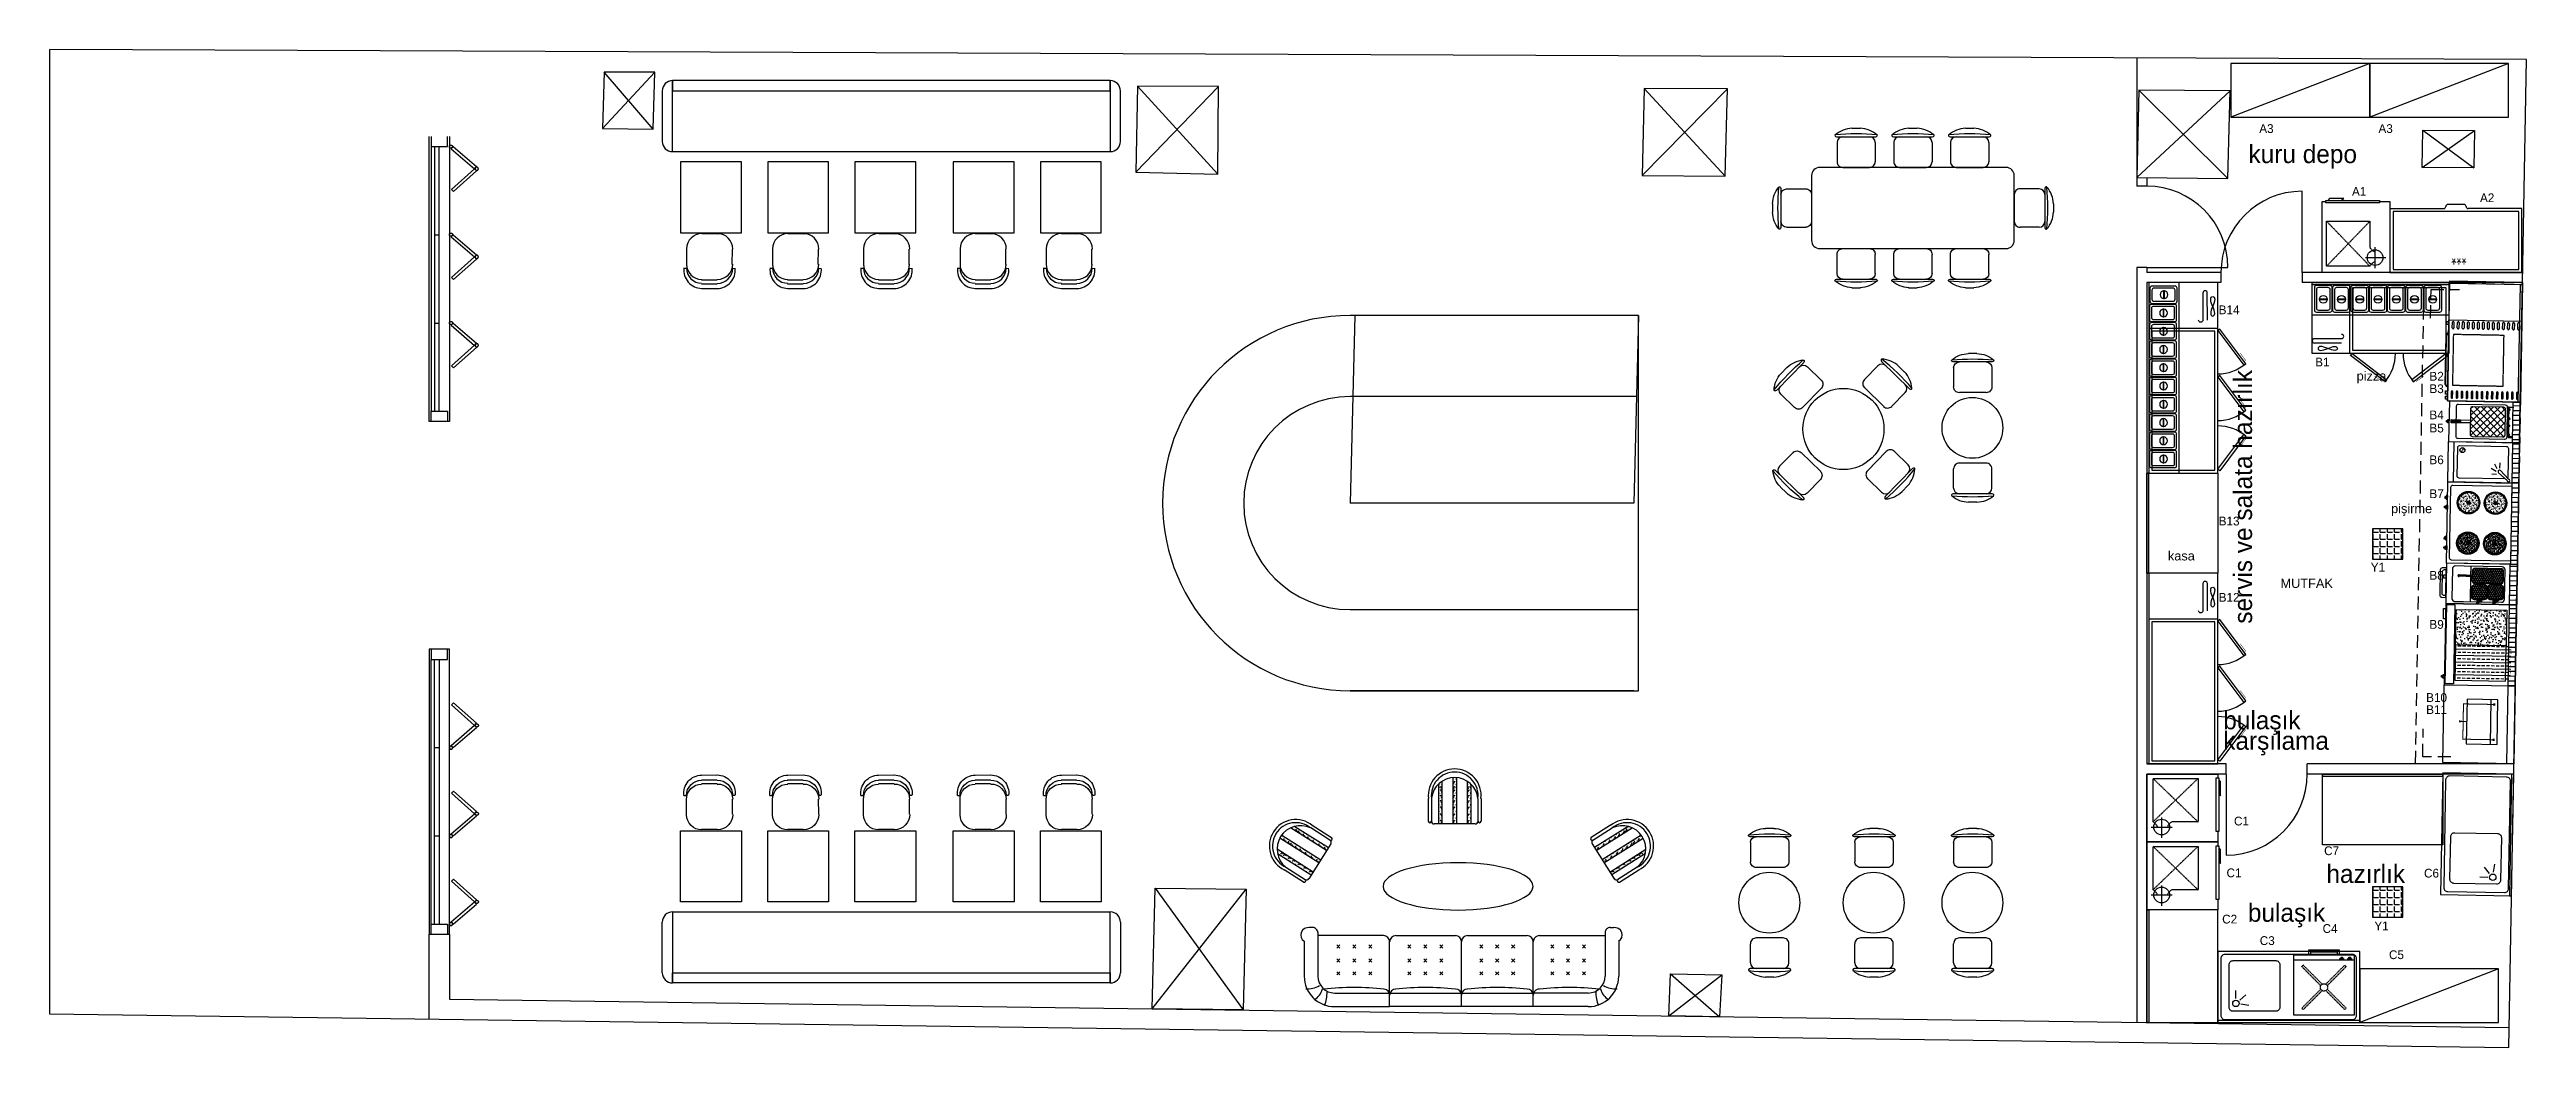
# Model space of a CAD drawing. Header units: millimetres. Extents: x 8663 to 11107, y 11834 to 12818.
import ezdxf
from ezdxf.enums import TextEntityAlignment as Align

# ---------------------------------------------------------------- set-up
doc = ezdxf.new("R2010")
doc.units = ezdxf.units.MM
doc.linetypes.add('DASHED', pattern=[0.75, 0.5, -0.25])
doc.linetypes.add('HIDDENX2', pattern=[19.05, 12.7, -6.35])
for name, color, linetype in [('002 Çizgi', 7, 'Continuous'), ('bar', 102, 'Continuous'), ('CIHAZ', 2, 'Continuous'), ('duvarr', 7, 'Continuous'), ('kolonn', 10, 'Continuous'), ('pencere', 222, 'Continuous'), ('S2000-002 Çizgi', 7, 'Continuous'), ('tefriş', 1, 'Continuous')]:
    doc.layers.add(name, color=color, linetype=linetype)
doc.styles.get("Standard").update_dxf_attribs({"font": 'arial.ttf'})
doc.styles.add('style1', font='stylu.ttf', dxfattribs={"width": 0.8, "height": 12})
doc.styles.add('TAKSİM', font='GOTHIC.TTF', dxfattribs={"height": 20})
pattern_1 = [(95, (-4616.3609, -4371.2382), (2.2695333, 1.90436475), [0.30861, -3.39471]), (40, (-4616.361, -4371.2382), (-2.5922898, 1.7848675), [0.246888, -2.715768]), (145.451, (-4616.1717, -4371.0795), (-0.322739, 3.6892298), [0.262278, -2.885058]), (91.1842, (-4616.9428, -4370.6563), (3.586846, 2.6236453), [0.462915, -5.092065]), (141.6356, (-4616.644, -4370.4376), (-0.1147955, 5.5537882), [0.393417, -4.327587]), (36.184, (-4616.943, -4370.6563), (-0.1147863, 5.5537874), [0.370332, -4.073652]), (66, (-4616.5064, -4370.5108), (2.9082329, 0.5653033), [0.30861, -3.39471]), (11, (-4616.5064, -4370.5108), (-1.4019468, 2.8178473), [0.246888, -2.715768]), (116.4514, (-4616.264, -4370.4637), (1.5062766, 3.3831506), [0.262278, -2.885058]), (82.5, (-4616.3609, -4371.2382), (-0.9332086, 1.0039693), [0, -2.6828496, 0, -2.756916, 0, -2.726055]), (52.5, (-4616.3609, -4371.2382), (-0.38215358, 1.9130094), [0, -1.5718536, 0, -2.6211276, 0, -1.038987]), (12.5, (-4617.0097, -4371.887), (1.61883138, 1.48758437), [0, -1.0287, 0, -3.209544, 0, -4.258818]), (2.5, (-4617.3007, -4372.178), (1.40557525, 1.98810276), [0, -1.33731, 0, -2.1314664, 0, -3.024378])]

msp = doc.modelspace()

# ---------------------------------------------------------------- texts
at = {"style": 'TAKSİM'}
for s, p in [('A3', (10850.4, 12736.2)), ('A3', (10968, 12736.2)), ('A1', (10941.9, 12674.3)), ('A2', (11068.2, 12668)), ('B14', (10813.6, 12557.5)), ('B1', (10905.6, 12506)), ('B2', (11018.3, 12492)), ('B3', (11018.3, 12479.7)), ('B4', (11018.3, 12453.9)), ('B5', (11018.3, 12440.9)), ('B6', (11018.3, 12409.6)), ('B7', (11018.3, 12376.1)), ('B13', (10813.6, 12349.2)), ('Y1', (10960.4, 12303.7)), ('B8', (11018.3, 12295.7)), ('B12', (10813.6, 12274)), ('B9', (11018.3, 12247.3)), ('B10', (11018.3, 12175.2)), ('B11', (11018.3, 12163.3)), ('C1', (10825.8, 12053.4)), ('C7', (10914.7, 12024.1)), ('C1', (10818.4, 12002.3)), ('C6', (11013.3, 12002)), ('C2', (10814.1, 11956.7)), ('C4', (10913.2, 11947.4)), ('Y1', (10964, 11950)), ('C3', (10851.2, 11935.5)), ('C5', (10978.7, 11921.6))]:
    msp.add_text(s, height=8.64, dxfattribs=at).set_placement(p, align=Align.CENTER)
for s, p in [('kuru depo', (10832.7, 12706.5)), ('bulaşık', (10807.8, 12148.2)), ('karşılama', (10807.8, 12128)), ('hazırlık', (10909.6, 11996.7)), ('bulaşık', (10832.1, 11958.4))]:
    msp.add_text(s, height=18, dxfattribs=at).set_placement(p)
msp.add_text('servis ve salata hazırlık', height=18, rotation=90, dxfattribs=at).set_placement((10836.2, 12252.3))
at = {"layer": 'duvarr'}
for s, p in [('pizza', (10939.4, 12492.1)), ('pişirme', (10973.4, 12361.3)), ('kasa ', (10753.2, 12314.7)), ('MUTFAK', (10864.3, 12287.6))]:
    msp.add_text(s, height=9, dxfattribs=at).set_placement(p)

# ---------------------------------------------------------------- blocks, each defined once
blk = doc.blocks.new('A$C0863703B')
at = {"layer": 'kolonn'}
for p, q in [((0, 157.9, 505), (51.6, 213.3, 505)), ((50, 157.1, 505), (1.6, 213.5, 505)), ((526.2, 114.8, -22893.1), (608, 199.1, -22893.1)), ((528, 199.4, -22893.1), (607.2, 112.8, -22893.1))]:
    blk.add_line(p, q, dxfattribs=at)
for points, elevation in [([(1.6, 213.5), (0, 157.9), (50, 157.1), (51.6, 213.3)], 505), ([(608, 199.1), (528, 199.4), (526.2, 114.8), (607.2, 112.8)], -22893.1)]:
    blk.add_lwpolyline(points, close=True, dxfattribs=dict(at, elevation=elevation))
at = {"layer": 'tefriş'}
blk.add_line((69.1, 135), (69.1, 145), dxfattribs=at)
for points in [[(501.1, 205), (69.1, 205)], [(501.1, 205), (69.1, 205)], [(69.1, 135), (69.1, 205)], [(69.1, 135), (69.1, 205)], [(501.1, 205), (501.1, 135)], [(59.1, 195), (59.1, 145)], [(511.1, 145), (511.1, 195)], [(69.1, 135), (501.1, 135)], [(69.1, 135), (501.1, 135)], [(113.3, 53.7), (98, 53.8)], [(198.2, 53.7), (182.9, 53.8)], [(287.9, 53.7), (272.6, 53.8)], [(383.2, 53.7), (367.9, 53.8)], [(468.1, 53.7), (452.8, 53.8)], [(83, 38.9), (82.9, 24)], [(128.1, 23.8), (128.2, 38.7)], [(167.9, 38.9), (167.8, 24)], [(213, 23.8), (213.1, 38.7)], [(257.6, 38.9), (257.5, 24)], [(302.7, 23.8), (302.8, 38.7)], [(352.9, 38.9), (352.8, 24)], [(398, 23.8), (398.1, 38.7)], [(437.8, 38.9), (437.7, 24)], [(482.9, 23.8), (483, 38.7)], [(80.3, 20.2), (82.9, 20.2)], [(97.7, 8.6), (113.1, 8.5)], [(97.7, 4.8), (113.1, 4.7)], [(97.7, 0.1), (113, 0)], [(128.1, 20), (130.6, 19.9)], [(165.3, 20.2), (167.8, 20.2)], [(182.6, 0.1), (198, 0)], [(182.7, 8.6), (198, 8.5)], [(182.7, 4.8), (198, 4.7)], [(213, 20), (215.5, 19.9)], [(254.9, 20.2), (257.5, 20.2)], [(272.3, 8.6), (287.7, 8.5)], [(272.3, 4.8), (287.7, 4.7)], [(272.3, 0.1), (287.6, 0)], [(302.7, 20), (305.2, 19.9)], [(350.2, 20.2), (352.8, 20.2)], [(367.6, 8.6), (383, 8.5)], [(367.6, 4.8), (383, 4.7)], [(367.6, 0.1), (383, 0)], [(398, 20), (400.5, 19.9)], [(435.2, 20.2), (437.7, 20.2)], [(452.5, 0.1), (467.9, 0)], [(452.6, 8.6), (467.9, 8.5)], [(452.6, 4.8), (467.9, 4.7)], [(482.9, 20), (485.5, 19.9)]]:
    blk.add_lwpolyline(points, dxfattribs=at)
for points in [[(69.1, 205), (69.1, 195), (501.1, 195), (501.1, 205)], [(77.1, 125), (77.1, 55), (137.1, 55), (137.1, 125)], [(163.1, 125), (163.1, 55), (223.1, 55), (223.1, 125)], [(249.1, 125), (249.1, 55), (309.1, 55), (309.1, 125)], [(346.1, 125), (346.1, 55), (406.1, 55), (406.1, 125)], [(432.1, 125), (432.1, 55), (492.1, 55), (492.1, 125)]]:
    blk.add_lwpolyline(points, close=True, dxfattribs=at)
for centre, start, end in [((69.1, 195), 90, 180), ((501.1, 195), 0, 90), ((69.1, 145), 180, 270), ((501.1, 145), 270, 0)]:
    blk.add_arc(centre, 10, start, end, dxfattribs=at)
for points in [[(98.2, 54.2), (89.8, 54.2), (83, 47.5), (83, 39.2)], [(128.6, 38.9), (128.6, 47.3), (121.9, 54.1), (113.5, 54.1)], [(183.1, 54.2), (174.8, 54.2), (167.9, 47.5), (167.9, 39.2)], [(213.5, 38.9), (213.6, 47.3), (206.8, 54.1), (198.5, 54.1)], [(272.8, 54.2), (264.4, 54.2), (257.6, 47.5), (257.6, 39.2)], [(303.2, 38.9), (303.2, 47.3), (296.5, 54.1), (288.1, 54.1)], [(368.1, 54.2), (359.7, 54.2), (352.9, 47.5), (352.9, 39.2)], [(398.5, 38.9), (398.5, 47.3), (391.8, 54.1), (383.4, 54.1)], [(453, 54.2), (444.7, 54.2), (437.9, 47.5), (437.8, 39.2)], [(483.4, 38.9), (483.5, 47.3), (476.7, 54.1), (468.4, 54.1)], [(80.4, 20.3), (79.9, 15.2), (81.4, 10.2), (84.7, 6.3)], [(82.9, 20.4), (82.8, 12), (89.6, 5.2), (97.9, 5.2)], [(82.9, 24.2), (82.9, 15.9), (89.6, 9.1), (98, 9)], [(84.7, 6.3), (88.1, 2.5), (92.9, 0.2), (98, 0.1)], [(113.2, 0), (118.3, 0.1), (123.1, 2.3), (126.5, 6.1)], [(113.3, 8.9), (121.7, 8.9), (128.5, 15.6), (128.5, 24)], [(113.3, 5.1), (121.6, 5.1), (128.5, 11.8), (128.5, 20.2)], [(126.5, 6.1), (129.9, 9.9), (131.5, 15), (130.9, 20)], [(165.4, 20.3), (164.8, 15.2), (166.3, 10.2), (169.7, 6.3)], [(167.8, 24.2), (167.8, 15.9), (174.5, 9.1), (182.9, 9)], [(167.8, 20.4), (167.8, 12), (174.5, 5.2), (182.9, 5.2)], [(169.7, 6.3), (173, 2.5), (177.8, 0.2), (182.9, 0.1)], [(198.2, 8.9), (206.6, 8.9), (213.4, 15.6), (213.4, 24)], [(198.2, 5.1), (206.6, 5.1), (213.4, 11.8), (213.4, 20.2)], [(198.2, 0), (203.2, 0.1), (208.1, 2.3), (211.4, 6.1)], [(211.4, 6.1), (214.8, 9.9), (216.4, 15), (215.9, 20)], [(255, 20.3), (254.4, 15.2), (256, 10.2), (259.3, 6.3)], [(257.5, 20.4), (257.4, 12), (264.2, 5.2), (272.5, 5.2)], [(257.5, 24.2), (257.5, 15.9), (264.2, 9.1), (272.6, 9)], [(259.3, 6.3), (262.7, 2.5), (267.5, 0.2), (272.6, 0.1)], [(287.8, 0), (292.9, 0.1), (297.7, 2.3), (301.1, 6.1)], [(287.9, 8.9), (296.3, 8.9), (303.1, 15.6), (303.1, 24)], [(287.9, 5.1), (296.2, 5.1), (303.1, 11.8), (303.1, 20.2)], [(301.1, 6.1), (304.5, 9.9), (306.1, 15), (305.5, 20)], [(350.3, 20.3), (349.8, 15.2), (351.3, 10.2), (354.6, 6.3)], [(352.8, 20.4), (352.7, 12), (359.5, 5.2), (367.8, 5.2)], [(352.8, 24.2), (352.8, 15.9), (359.5, 9.1), (367.9, 9)], [(354.6, 6.3), (358, 2.5), (362.8, 0.2), (367.9, 0.1)], [(383.1, 0), (388.2, 0.1), (393, 2.3), (396.4, 6.1)], [(383.2, 8.9), (391.6, 8.9), (398.4, 15.6), (398.4, 24)], [(383.2, 5.1), (391.5, 5.1), (398.4, 11.8), (398.4, 20.2)], [(396.4, 6.1), (399.8, 9.9), (401.4, 15), (400.8, 20)], [(435.3, 20.3), (434.7, 15.2), (436.2, 10.2), (439.6, 6.3)], [(437.7, 24.2), (437.7, 15.9), (444.4, 9.1), (452.8, 9)], [(437.7, 20.4), (437.7, 12), (444.4, 5.2), (452.8, 5.2)], [(439.6, 6.3), (442.9, 2.5), (447.7, 0.2), (452.8, 0.1)], [(468.1, 8.9), (476.5, 8.9), (483.3, 15.6), (483.3, 24)], [(468.1, 5.1), (476.5, 5.1), (483.3, 11.8), (483.3, 20.2)], [(468.1, 0), (473.1, 0.1), (478, 2.3), (481.3, 6.1)], [(481.3, 6.1), (484.7, 9.9), (486.3, 15), (485.8, 20)]]:
    blk.add_open_spline(points, degree=3, dxfattribs=at)
blk = doc.blocks.new('A$C20605C2C')
at = {"layer": 'pencere'}
for p, q in [((0, 0, -56.1), (0, 281, -56.1)), ((2, 281, -56.1), (2, 271, -56.1)), ((2, 271, -56.1), (18, 271, -56.1)), ((2, 271, -56.1), (2, 10, -56.1)), ((5.3, 271, -56.1), (5.3, 10, -56.1)), ((10, 10, -56.1), (10, 271, -56.1)), ((18, 271, -56.1), (18, 281, -56.1)), ((20, 281, -56.1), (20, 0, -56.1)), ((20, 271.3, -56.1), (20.1, 271.4, -56.1)), ((20, 271.2, -56.1), (20, 271.3, -56.1)), ((20, 271.3, -56.1), (20, 271.3, -56.1)), ((20, 271.1, -56.1), (20, 271.2, -56.1)), ((20, 271.2, -56.1), (20, 271.2, -56.1)), ((20, 271, -56.1), (20, 271.1, -56.1)), ((20, 271.1, -56.1), (20, 271.1, -56.1)), ((20, 270.9, -56.1), (20, 271, -56.1)), ((20, 271, -56.1), (20, 271, -56.1)), ((20, 270.8, -56.1), (20, 270.9, -56.1)), ((20, 270.7, -56.1), (20, 270.8, -56.1)), ((20, 270.8, -56.1), (20, 270.8, -56.1)), ((20, 270.6, -56.1), (20, 270.7, -56.1)), ((20, 270.7, -56.1), (20, 270.7, -56.1)), ((20.1, 270.5, -56.1), (20, 270.6, -56.1)), ((20, 270.6, -56.1), (20, 270.6, -56.1)), ((20.1, 271.5, -56.1), (20.1, 271.6, -56.1)), ((20.1, 271.6, -56.1), (20.2, 271.6, -56.1)), ((20.1, 271.4, -56.1), (20.1, 271.5, -56.1)), ((20.1, 271.5, -56.1), (20.1, 271.5, -56.1)), ((20.1, 271.4, -56.1), (20.1, 271.4, -56.1)), ((20.1, 270.4, -56.1), (20.1, 270.5, -56.1)), ((20.1, 270.5, -56.1), (20.1, 270.5, -56.1)), ((20.1, 270.3, -56.1), (20.1, 270.4, -56.1)), ((20.1, 270.4, -56.1), (20.1, 270.4, -56.1)), ((20.2, 270.3, -56.1), (20.1, 270.3, -56.1)), ((20.2, 271.7, -56.1), (20.2, 271.8, -56.1)), ((20.2, 271.8, -56.1), (20.3, 271.8, -56.1)), ((20.2, 271.6, -56.1), (20.2, 271.7, -56.1)), ((20.2, 271.7, -56.1), (20.2, 271.7, -56.1)), ((20.2, 270.2, -56.1), (20.2, 270.3, -56.1)), ((20.2, 270.1, -56.1), (20.2, 270.2, -56.1)), ((20.2, 270.2, -56.1), (20.2, 270.2, -56.1)), ((20.3, 270.1, -56.1), (20.2, 270.1, -56.1)), ((20.3, 271.9, -56.1), (20.4, 272, -56.1)), ((20.3, 271.8, -56.1), (20.3, 271.9, -56.1)), ((20.3, 271.9, -56.1), (20.3, 271.9, -56.1)), ((20.3, 270, -56.1), (20.3, 270.1, -56.1)), ((20.4, 269.9, -56.1), (20.3, 270, -56.1)), ((20.3, 270, -56.1), (20.3, 270, -56.1)), ((20.4, 272, -56.1), (20.5, 272.1, -56.1)), ((20.4, 272, -56.1), (20.4, 272, -56.1)), ((20.4, 272, -56.1), (20.4, 272, -56.1)), ((20.5, 269.8, -56.1), (20.4, 269.9, -56.1)), ((20.4, 269.9, -56.1), (20.4, 269.9, -56.1)), ((20.4, 269.9, -56.1), (20.4, 269.9, -56.1)), ((20.5, 272.1, -56.1), (20.5, 272.2, -56.1)), ((20.5, 272.2, -56.1), (20.6, 272.2, -56.1)), ((20.5, 272.1, -56.1), (20.5, 272.1, -56.1)), ((20.6, 269.8, -56.1), (20.5, 269.8, -56.1)), ((20.5, 269.8, -56.1), (20.5, 269.8, -56.1)), ((20.6, 272.2, -56.1), (20.7, 272.3, -56.1)), ((20.6, 272.2, -56.1), (20.6, 272.2, -56.1)), ((20.6, 269.7, -56.1), (20.6, 269.8, -56.1)), ((20.7, 269.7, -56.1), (20.6, 269.7, -56.1)), ((20.6, 269.7, -56.1), (20.6, 269.7, -56.1)), ((20.7, 272.3, -56.1), (20.7, 272.3, -56.1)), ((20.7, 272.3, -56.1), (20.8, 272.3, -56.1)), ((20.7, 269.6, -56.1), (20.7, 269.7, -56.1)), ((20.8, 269.6, -56.1), (20.7, 269.6, -56.1)), ((20.8, 272.3, -56.1), (20.9, 272.4, -56.1)), ((20.8, 272.3, -56.1), (20.8, 272.3, -56.1)), ((20.9, 269.5, -56.1), (20.8, 269.6, -56.1)), ((20.8, 269.6, -56.1), (20.8, 269.6, -56.1)), ((20.9, 272.4, -56.1), (20.9, 272.4, -56.1)), ((20.9, 272.4, -56.1), (21, 272.4, -56.1)), ((21, 269.5, -56.1), (20.9, 269.5, -56.1)), ((20.9, 269.5, -56.1), (20.9, 269.5, -56.1)), ((21, 272.4, -56.1), (21.1, 272.5, -56.1)), ((21, 272.4, -56.1), (21, 272.4, -56.1)), ((21.1, 269.5, -56.1), (21, 269.5, -56.1)), ((21, 269.5, -56.1), (21, 269.5, -56.1)), ((21.1, 272.5, -56.1), (21.1, 272.5, -56.1)), ((21.1, 272.5, -56.1), (21.2, 272.5, -56.1)), ((21.1, 269.4, -56.1), (21.1, 269.5, -56.1)), ((21.2, 269.4, -56.1), (21.1, 269.4, -56.1)), ((21.2, 272.5, -56.1), (21.2, 272.5, -56.1)), ((21.2, 272.5, -56.1), (21.3, 272.5, -56.1)), ((21.3, 269.4, -56.1), (21.2, 269.4, -56.1)), ((21.2, 269.4, -56.1), (21.2, 269.4, -56.1)), ((21.3, 272.5, -56.1), (21.3, 272.5, -56.1)), ((21.3, 272.5, -56.1), (21.4, 272.5, -56.1)), ((21.4, 269.4, -56.1), (21.3, 269.4, -56.1)), ((21.4, 272.5, -56.1), (21.4, 272.5, -56.1)), ((21.4, 272.5, -56.1), (21.5, 272.5, -56.1)), ((21.5, 269.4, -56.1), (21.4, 269.4, -56.1)), ((21.4, 269.4, -56.1), (21.4, 269.4, -56.1)), ((21.5, 272.5, -56.1), (21.5, 272.5, -56.1)), ((21.5, 272.5, -56.1), (21.6, 272.5, -56.1)), ((21.6, 269.4, -56.1), (21.5, 269.4, -56.1)), ((21.5, 269.4, -56.1), (21.5, 269.4, -56.1)), ((21.6, 272.5, -56.1), (21.7, 272.5, -56.1)), ((21.7, 269.4, -56.1), (21.6, 269.4, -56.1)), ((21.6, 269.4, -56.1), (21.6, 269.4, -56.1)), ((21.7, 272.5, -56.1), (21.7, 272.5, -56.1)), ((21.7, 272.5, -56.1), (21.8, 272.5, -56.1)), ((21.8, 269.4, -56.1), (21.7, 269.4, -56.1)), ((21.7, 269.4, -56.1), (21.7, 269.4, -56.1)), ((21.8, 272.5, -56.1), (21.8, 272.5, -56.1)), ((21.8, 272.5, -56.1), (21.9, 272.5, -56.1)), ((21.8, 268.9, -56.1), (23.7, 271, -56.1)), ((21.9, 269.4, -56.1), (21.8, 269.4, -56.1)), ((21.8, 269.4, -56.1), (21.8, 269.4, -56.1)), ((21.8, 268.9, -56.1), (44.9, 249, -56.1)), ((21.9, 272.5, -56.1), (21.9, 272.5, -56.1)), ((21.9, 272.5, -56.1), (22, 272.5, -56.1)), ((22, 269.4, -56.1), (21.9, 269.4, -56.1)), ((21.9, 269.4, -56.1), (21.9, 269.4, -56.1)), ((22, 272.5, -56.1), (22, 272.5, -56.1)), ((22, 272.5, -56.1), (22.1, 272.4, -56.1)), ((22.1, 269.5, -56.1), (22, 269.4, -56.1)), ((22.1, 272.4, -56.1), (22.1, 272.4, -56.1)), ((22.1, 272.4, -56.1), (22.2, 272.4, -56.1)), ((22.2, 269.5, -56.1), (22.1, 269.5, -56.1)), ((22.1, 269.5, -56.1), (22.1, 269.5, -56.1)), ((22.2, 272.4, -56.1), (22.2, 272.4, -56.1)), ((22.2, 272.4, -56.1), (22.3, 272.4, -56.1)), ((22.3, 269.5, -56.1), (22.2, 269.5, -56.1)), ((22.2, 269.5, -56.1), (22.2, 269.5, -56.1)), ((22.3, 272.4, -56.1), (22.3, 272.3, -56.1)), ((22.3, 272.3, -56.1), (22.4, 272.3, -56.1)), ((22.4, 269.6, -56.1), (22.3, 269.6, -56.1)), ((22.3, 269.6, -56.1), (22.3, 269.5, -56.1)), ((22.4, 272.3, -56.1), (22.4, 272.3, -56.1)), ((22.4, 272.3, -56.1), (22.5, 272.3, -56.1)), ((22.5, 269.7, -56.1), (22.4, 269.7, -56.1)), ((22.4, 269.7, -56.1), (22.4, 269.6, -56.1)), ((22.4, 269.6, -56.1), (22.4, 269.6, -56.1)), ((22.5, 272.3, -56.1), (22.5, 272.2, -56.1)), ((22.5, 272.2, -56.1), (22.6, 272.2, -56.1)), ((22.6, 269.7, -56.1), (22.5, 269.7, -56.1)), ((22.5, 269.7, -56.1), (22.5, 269.7, -56.1)), ((22.6, 272.2, -56.1), (22.6, 272.1, -56.1)), ((22.6, 272.1, -56.1), (22.6, 272.1, -56.1)), ((22.6, 272.1, -56.1), (22.7, 272.1, -56.1)), ((22.7, 269.8, -56.1), (22.6, 269.8, -56.1)), ((22.6, 269.8, -56.1), (22.6, 269.7, -56.1)), ((22.7, 272.1, -56.1), (22.7, 272, -56.1)), ((22.7, 272, -56.1), (22.8, 272, -56.1)), ((22.7, 269.9, -56.1), (22.7, 269.9, -56.1)), ((22.7, 269.9, -56.1), (22.7, 269.8, -56.1)), ((22.8, 269.9, -56.1), (22.7, 269.9, -56.1)), ((22.8, 272, -56.1), (22.8, 272, -56.1)), ((22.8, 272, -56.1), (22.8, 271.9, -56.1)), ((22.8, 271.9, -56.1), (22.9, 271.9, -56.1)), ((22.9, 270.1, -56.1), (22.8, 270, -56.1)), ((22.8, 270, -56.1), (22.8, 270, -56.1)), ((22.8, 270, -56.1), (22.8, 269.9, -56.1)), ((22.9, 271.9, -56.1), (22.9, 271.8, -56.1)), ((22.9, 271.8, -56.1), (22.9, 271.8, -56.1)), ((22.9, 271.8, -56.1), (22.9, 271.7, -56.1)), ((22.9, 271.7, -56.1), (23, 271.7, -56.1)), ((23, 270.2, -56.1), (22.9, 270.2, -56.1)), ((22.9, 270.2, -56.1), (22.9, 270.1, -56.1)), ((22.9, 270.1, -56.1), (22.9, 270.1, -56.1)), ((23, 271.7, -56.1), (23, 271.6, -56.1)), ((23, 271.6, -56.1), (23, 271.6, -56.1)), ((23, 271.6, -56.1), (23, 271.5, -56.1)), ((23, 271.5, -56.1), (23.1, 271.5, -56.1)), ((23.1, 270.5, -56.1), (23, 270.4, -56.1)), ((23, 270.4, -56.1), (23, 270.4, -56.1)), ((23, 270.4, -56.1), (23, 270.3, -56.1)), ((23, 270.3, -56.1), (23, 270.3, -56.1)), ((23, 270.3, -56.1), (23, 270.2, -56.1)), ((23.1, 271.5, -56.1), (23.1, 271.4, -56.1)), ((23.1, 271.4, -56.1), (23.1, 271.4, -56.1)), ((23.1, 271.4, -56.1), (23.1, 271.3, -56.1)), ((23.1, 271.3, -56.1), (23.1, 271.3, -56.1)), ((23.1, 271.3, -56.1), (23.1, 271.2, -56.1)), ((23.1, 271.2, -56.1), (23.1, 271.2, -56.1)), ((23.1, 271.2, -56.1), (23.1, 271.1, -56.1)), ((23.1, 271.1, -56.1), (23.1, 271.1, -56.1)), ((23.1, 271.1, -56.1), (23.1, 271, -56.1)), ((23.1, 271, -56.1), (23.1, 270.9, -56.1)), ((23.1, 270.9, -56.1), (23.1, 270.9, -56.1)), ((23.1, 270.9, -56.1), (23.1, 270.8, -56.1)), ((23.1, 270.8, -56.1), (23.1, 270.8, -56.1)), ((23.1, 270.8, -56.1), (23.1, 270.7, -56.1)), ((23.1, 270.7, -56.1), (23.1, 270.7, -56.1)), ((23.1, 270.7, -56.1), (23.1, 270.6, -56.1)), ((23.1, 270.6, -56.1), (23.1, 270.6, -56.1)), ((23.1, 270.6, -56.1), (23.1, 270.5, -56.1)), ((23.1, 270.5, -56.1), (23.1, 270.5, -56.1)), ((23.7, 271, -56.1), (46.8, 251.2, -56.1)), ((44.9, 249.1, -56.1), (22.2, 228.8, -56.1)), ((24.1, 226.7, -56.1), (46.8, 247, -56.1)), ((46.8, 247, -56.1), (24.1, 226.7, -56.1)), ((44.9, 249, -56.1), (46.8, 251.2, -56.1)), ((44.9, 249.1, -56.1), (46.8, 247, -56.1)), ((45.6, 249.6, -56.1), (45.5, 249.6, -56.1)), ((45.5, 249.6, -56.1), (45.5, 249.5, -56.1)), ((45.5, 249.5, -56.1), (45.5, 249.5, -56.1)), ((45.5, 249.5, -56.1), (45.5, 249.4, -56.1)), ((45.5, 249.4, -56.1), (45.5, 249.4, -56.1)), ((45.5, 249.4, -56.1), (45.5, 249.3, -56.1)), ((45.5, 249.3, -56.1), (45.5, 249.3, -56.1)), ((45.5, 249.3, -56.1), (45.5, 249.2, -56.1)), ((45.5, 249.2, -56.1), (45.5, 249.1, -56.1)), ((45.5, 249.1, -56.1), (45.5, 249.1, -56.1)), ((45.5, 249.1, -56.1), (45.5, 249, -56.1)), ((45.5, 249, -56.1), (45.5, 249, -56.1)), ((45.5, 249, -56.1), (45.5, 248.9, -56.1)), ((45.5, 248.9, -56.1), (45.5, 248.9, -56.1)), ((45.5, 248.9, -56.1), (45.5, 248.8, -56.1)), ((45.5, 248.8, -56.1), (45.5, 248.8, -56.1)), ((45.5, 248.8, -56.1), (45.5, 248.7, -56.1)), ((45.5, 248.7, -56.1), (45.5, 248.7, -56.1)), ((45.5, 248.7, -56.1), (45.5, 248.6, -56.1)), ((45.5, 248.6, -56.1), (45.5, 248.6, -56.1)), ((45.5, 248.6, -56.1), (45.6, 248.5, -56.1)), ((45.7, 249.9, -56.1), (45.6, 249.8, -56.1)), ((45.6, 249.8, -56.1), (45.6, 249.8, -56.1)), ((45.6, 249.8, -56.1), (45.6, 249.7, -56.1)), ((45.6, 249.7, -56.1), (45.6, 249.7, -56.1)), ((45.6, 249.7, -56.1), (45.6, 249.6, -56.1)), ((45.6, 248.5, -56.1), (45.6, 248.5, -56.1)), ((45.6, 248.5, -56.1), (45.6, 248.4, -56.1)), ((45.6, 248.4, -56.1), (45.6, 248.4, -56.1)), ((45.6, 248.4, -56.1), (45.7, 248.3, -56.1)), ((45.8, 250, -56.1), (45.7, 250, -56.1)), ((45.7, 250, -56.1), (45.7, 249.9, -56.1)), ((45.7, 249.9, -56.1), (45.7, 249.9, -56.1)), ((45.7, 248.3, -56.1), (45.7, 248.3, -56.1)), ((45.7, 248.3, -56.1), (45.7, 248.2, -56.1)), ((45.7, 248.2, -56.1), (45.7, 248.2, -56.1)), ((45.7, 248.2, -56.1), (45.8, 248.1, -56.1)), ((45.9, 250.1, -56.1), (45.8, 250.1, -56.1)), ((45.8, 250.1, -56.1), (45.8, 250.1, -56.1)), ((45.8, 250.1, -56.1), (45.8, 250, -56.1)), ((45.8, 248.1, -56.1), (45.8, 248.1, -56.1)), ((45.8, 248.1, -56.1), (45.8, 248, -56.1)), ((45.8, 248, -56.1), (45.9, 248, -56.1)), ((46, 250.2, -56.1), (45.9, 250.2, -56.1)), ((45.9, 250.2, -56.1), (45.9, 250.2, -56.1)), ((45.9, 250.2, -56.1), (45.9, 250.1, -56.1)), ((45.9, 248, -56.1), (45.9, 248, -56.1)), ((45.9, 248, -56.1), (46, 247.9, -56.1)), ((46.1, 250.3, -56.1), (46, 250.3, -56.1)), ((46, 250.3, -56.1), (46, 250.2, -56.1)), ((46, 247.9, -56.1), (46, 247.9, -56.1)), ((46, 247.9, -56.1), (46, 247.8, -56.1)), ((46, 247.8, -56.1), (46.1, 247.8, -56.1)), ((46.2, 250.4, -56.1), (46.1, 250.4, -56.1)), ((46.1, 250.4, -56.1), (46.1, 250.3, -56.1)), ((46.1, 247.8, -56.1), (46.1, 247.8, -56.1)), ((46.1, 247.8, -56.1), (46.2, 247.8, -56.1)), ((46.3, 250.4, -56.1), (46.2, 250.4, -56.1)), ((46.2, 250.4, -56.1), (46.2, 250.4, -56.1)), ((46.2, 247.8, -56.1), (46.2, 247.7, -56.1)), ((46.2, 247.7, -56.1), (46.3, 247.7, -56.1)), ((46.4, 250.5, -56.1), (46.3, 250.5, -56.1)), ((46.3, 250.5, -56.1), (46.3, 250.4, -56.1)), ((46.3, 247.7, -56.1), (46.3, 247.7, -56.1)), ((46.3, 247.7, -56.1), (46.4, 247.6, -56.1)), ((46.5, 250.5, -56.1), (46.4, 250.5, -56.1)), ((46.4, 250.5, -56.1), (46.4, 250.5, -56.1)), ((46.4, 247.6, -56.1), (46.4, 247.6, -56.1)), ((46.4, 247.6, -56.1), (46.5, 247.6, -56.1)), ((46.6, 250.6, -56.1), (46.5, 250.6, -56.1)), ((46.5, 250.6, -56.1), (46.5, 250.5, -56.1)), ((46.5, 247.6, -56.1), (46.5, 247.6, -56.1)), ((46.5, 247.6, -56.1), (46.6, 247.6, -56.1)), ((46.7, 250.6, -56.1), (46.6, 250.6, -56.1)), ((46.6, 250.6, -56.1), (46.6, 250.6, -56.1)), ((46.6, 247.6, -56.1), (46.6, 247.6, -56.1)), ((46.6, 247.6, -56.1), (46.7, 247.5, -56.1)), ((46.8, 250.6, -56.1), (46.7, 250.6, -56.1)), ((46.7, 250.6, -56.1), (46.7, 250.6, -56.1)), ((46.7, 247.5, -56.1), (46.7, 247.5, -56.1)), ((46.7, 247.5, -56.1), (46.8, 247.5, -56.1)), ((46.9, 250.6, -56.1), (46.8, 250.6, -56.1)), ((46.8, 250.6, -56.1), (46.8, 250.6, -56.1)), ((46.8, 247.5, -56.1), (46.8, 247.5, -56.1)), ((46.8, 247.5, -56.1), (46.9, 247.5, -56.1)), ((47, 250.6, -56.1), (46.9, 250.6, -56.1)), ((46.9, 250.6, -56.1), (46.9, 250.6, -56.1)), ((46.9, 247.5, -56.1), (46.9, 247.5, -56.1)), ((46.9, 247.5, -56.1), (47, 247.5, -56.1)), ((47, 250.6, -56.1), (47, 250.6, -56.1)), ((47.1, 250.6, -56.1), (47, 250.6, -56.1)), ((47, 247.5, -56.1), (47, 247.5, -56.1)), ((47, 247.5, -56.1), (47.1, 247.5, -56.1)), ((47.2, 250.6, -56.1), (47.1, 250.6, -56.1)), ((47.1, 250.6, -56.1), (47.1, 250.6, -56.1)), ((47.1, 247.5, -56.1), (47.2, 247.5, -56.1)), ((47.3, 250.6, -56.1), (47.2, 250.6, -56.1)), ((47.2, 247.5, -56.1), (47.2, 247.5, -56.1)), ((47.2, 247.5, -56.1), (47.3, 247.5, -56.1)), ((47.4, 250.6, -56.1), (47.3, 250.6, -56.1)), ((47.3, 250.6, -56.1), (47.3, 250.6, -56.1)), ((47.3, 247.5, -56.1), (47.3, 247.5, -56.1)), ((47.3, 247.5, -56.1), (47.4, 247.5, -56.1)), ((47.5, 250.6, -56.1), (47.4, 250.6, -56.1)), ((47.4, 250.6, -56.1), (47.4, 250.6, -56.1)), ((47.4, 247.5, -56.1), (47.5, 247.6, -56.1)), ((47.4, 247.5, -56.1), (47.4, 247.5, -56.1)), ((47.6, 250.5, -56.1), (47.5, 250.6, -56.1)), ((47.5, 250.6, -56.1), (47.5, 250.6, -56.1)), ((47.5, 247.6, -56.1), (47.5, 247.6, -56.1)), ((47.5, 247.6, -56.1), (47.6, 247.6, -56.1)), ((47.7, 250.5, -56.1), (47.6, 250.5, -56.1)), ((47.6, 250.5, -56.1), (47.6, 250.5, -56.1)), ((47.6, 247.6, -56.1), (47.6, 247.6, -56.1)), ((47.6, 247.6, -56.1), (47.7, 247.6, -56.1)), ((47.8, 250.5, -56.1), (47.7, 250.5, -56.1)), ((47.7, 250.5, -56.1), (47.7, 250.5, -56.1)), ((47.7, 247.6, -56.1), (47.7, 247.7, -56.1)), ((47.7, 247.7, -56.1), (47.8, 247.7, -56.1)), ((47.8, 250.4, -56.1), (47.8, 250.5, -56.1)), ((47.9, 250.4, -56.1), (47.8, 250.4, -56.1)), ((47.8, 247.7, -56.1), (47.8, 247.7, -56.1)), ((47.8, 247.7, -56.1), (47.9, 247.7, -56.1)), ((48, 250.3, -56.1), (47.9, 250.4, -56.1)), ((47.9, 250.4, -56.1), (47.9, 250.4, -56.1)), ((47.9, 247.7, -56.1), (47.9, 247.8, -56.1)), ((47.9, 247.8, -56.1), (48, 247.8, -56.1)), ((48.1, 250.2, -56.1), (48, 250.3, -56.1)), ((48, 250.3, -56.1), (48, 250.3, -56.1)), ((48, 250.3, -56.1), (48, 250.3, -56.1)), ((48, 247.8, -56.1), (48.1, 247.9, -56.1)), ((48, 247.8, -56.1), (48, 247.8, -56.1)), ((48.2, 250.2, -56.1), (48.1, 250.2, -56.1)), ((48.1, 250.2, -56.1), (48.1, 250.2, -56.1)), ((48.1, 247.9, -56.1), (48.2, 248, -56.1)), ((48.1, 247.9, -56.1), (48.1, 247.9, -56.1)), ((48.1, 247.9, -56.1), (48.1, 247.9, -56.1)), ((48.2, 250.1, -56.1), (48.2, 250.2, -56.1)), ((48.3, 250, -56.1), (48.2, 250.1, -56.1)), ((48.2, 250.1, -56.1), (48.2, 250.1, -56.1)), ((48.2, 248, -56.1), (48.2, 248.1, -56.1)), ((48.2, 248.1, -56.1), (48.3, 248.1, -56.1)), ((48.2, 248, -56.1), (48.2, 248, -56.1)), ((48.4, 249.9, -56.1), (48.3, 250, -56.1)), ((48.3, 250, -56.1), (48.3, 250, -56.1)), ((48.3, 250, -56.1), (48.3, 250, -56.1)), ((48.3, 248.1, -56.1), (48.3, 248.2, -56.1)), ((48.3, 248.2, -56.1), (48.3, 248.2, -56.1)), ((48.3, 248.2, -56.1), (48.4, 248.2, -56.1)), ((48.4, 249.8, -56.1), (48.4, 249.9, -56.1)), ((48.4, 249.9, -56.1), (48.4, 249.9, -56.1)), ((48.5, 249.7, -56.1), (48.4, 249.8, -56.1)), ((48.4, 249.8, -56.1), (48.4, 249.8, -56.1)), ((48.4, 248.3, -56.1), (48.4, 248.4, -56.1)), ((48.4, 248.4, -56.1), (48.5, 248.4, -56.1)), ((48.4, 248.2, -56.1), (48.4, 248.3, -56.1)), ((48.4, 248.3, -56.1), (48.4, 248.3, -56.1)), ((48.5, 249.6, -56.1), (48.5, 249.7, -56.1)), ((48.5, 249.7, -56.1), (48.5, 249.7, -56.1)), ((48.5, 249.5, -56.1), (48.5, 249.6, -56.1)), ((48.5, 249.6, -56.1), (48.5, 249.6, -56.1)), ((48.6, 249.5, -56.1), (48.5, 249.5, -56.1)), ((48.5, 248.6, -56.1), (48.6, 248.7, -56.1)), ((48.5, 248.5, -56.1), (48.5, 248.6, -56.1)), ((48.5, 248.6, -56.1), (48.5, 248.6, -56.1)), ((48.5, 248.4, -56.1), (48.5, 248.5, -56.1)), ((48.5, 248.5, -56.1), (48.5, 248.5, -56.1)), ((48.6, 249.4, -56.1), (48.6, 249.5, -56.1)), ((48.6, 249.3, -56.1), (48.6, 249.4, -56.1)), ((48.6, 249.2, -56.1), (48.6, 249.3, -56.1)), ((48.6, 249.3, -56.1), (48.6, 249.3, -56.1)), ((48.6, 249.1, -56.1), (48.6, 249.2, -56.1)), ((48.6, 249.2, -56.1), (48.6, 249.2, -56.1)), ((48.6, 249, -56.1), (48.6, 249.1, -56.1)), ((48.6, 249.1, -56.1), (48.6, 249.1, -56.1)), ((48.6, 248.9, -56.1), (48.6, 249, -56.1)), ((48.6, 249, -56.1), (48.6, 249, -56.1)), ((48.6, 248.8, -56.1), (48.6, 248.9, -56.1)), ((48.6, 248.9, -56.1), (48.6, 248.9, -56.1)), ((48.6, 248.7, -56.1), (48.6, 248.8, -56.1)), ((48.6, 248.8, -56.1), (48.6, 248.8, -56.1)), ((22.2, 228.8, -56.1), (24.1, 226.7, -56.1)), ((5.3, 184, -56.1), (10, 184, -56.1)), ((20, 184.4, -56.1), (20, 184.5, -56.1)), ((20, 184.5, -56.1), (20.1, 184.5, -56.1)), ((20, 184.3, -56.1), (20, 184.4, -56.1)), ((20, 184.4, -56.1), (20, 184.4, -56.1)), ((20, 184.2, -56.1), (20, 184.3, -56.1)), ((20, 184.3, -56.1), (20, 184.3, -56.1)), ((20, 184.1, -56.1), (20, 184.2, -56.1)), ((20, 184, -56.1), (20, 184.1, -56.1)), ((20, 184.1, -56.1), (20, 184.1, -56.1)), ((20, 183.9, -56.1), (20, 184, -56.1)), ((20, 184, -56.1), (20, 184, -56.1)), ((20, 183.8, -56.1), (20, 183.9, -56.1)), ((20, 183.9, -56.1), (20, 183.9, -56.1)), ((20, 183.7, -56.1), (20, 183.8, -56.1)), ((20, 183.8, -56.1), (20, 183.8, -56.1)), ((20.1, 183.7, -56.1), (20, 183.7, -56.1)), ((20.1, 184.7, -56.1), (20.2, 184.8, -56.1)), ((20.1, 184.6, -56.1), (20.1, 184.7, -56.1)), ((20.1, 184.7, -56.1), (20.1, 184.7, -56.1)), ((20.1, 184.5, -56.1), (20.1, 184.6, -56.1)), ((20.1, 184.6, -56.1), (20.1, 184.6, -56.1)), ((20.1, 183.6, -56.1), (20.1, 183.7, -56.1)), ((20.1, 183.5, -56.1), (20.1, 183.6, -56.1)), ((20.1, 183.6, -56.1), (20.1, 183.6, -56.1)), ((20.2, 183.4, -56.1), (20.1, 183.5, -56.1)), ((20.1, 183.5, -56.1), (20.1, 183.5, -56.1)), ((20.2, 184.9, -56.1), (20.3, 185, -56.1)), ((20.2, 184.8, -56.1), (20.2, 184.9, -56.1)), ((20.2, 184.9, -56.1), (20.2, 184.9, -56.1)), ((20.2, 184.8, -56.1), (20.2, 184.8, -56.1)), ((20.2, 183.3, -56.1), (20.2, 183.4, -56.1)), ((20.2, 183.4, -56.1), (20.2, 183.4, -56.1)), ((20.3, 183.2, -56.1), (20.2, 183.3, -56.1)), ((20.2, 183.3, -56.1), (20.2, 183.3, -56.1)), ((20.3, 185, -56.1), (20.3, 185.1, -56.1)), ((20.3, 185.1, -56.1), (20.4, 185.1, -56.1)), ((20.3, 185, -56.1), (20.3, 185, -56.1)), ((20.3, 183.1, -56.1), (20.3, 183.2, -56.1)), ((20.3, 183.2, -56.1), (20.3, 183.2, -56.1)), ((20.4, 183.1, -56.1), (20.3, 183.1, -56.1)), ((20.4, 185.1, -56.1), (20.4, 185.2, -56.1)), ((20.4, 185.2, -56.1), (20.5, 185.2, -56.1)), ((20.4, 185.1, -56.1), (20.4, 185.1, -56.1)), ((20.4, 183, -56.1), (20.4, 183.1, -56.1)), ((20.5, 183, -56.1), (20.4, 183, -56.1)), ((20.4, 183, -56.1), (20.4, 183, -56.1)), ((20.5, 185.2, -56.1), (20.5, 185.3, -56.1)), ((20.5, 185.3, -56.1), (20.5, 185.3, -56.1)), ((20.5, 185.3, -56.1), (20.6, 185.3, -56.1)), ((20.5, 182.9, -56.1), (20.5, 183, -56.1)), ((20.6, 182.9, -56.1), (20.5, 182.9, -56.1)), ((20.6, 185.3, -56.1), (20.6, 185.4, -56.1)), ((20.6, 185.4, -56.1), (20.7, 185.4, -56.1)), ((20.6, 182.8, -56.1), (20.6, 182.9, -56.1)), ((20.6, 182.9, -56.1), (20.6, 182.9, -56.1)), ((20.7, 182.8, -56.1), (20.6, 182.8, -56.1)), ((20.7, 185.4, -56.1), (20.7, 185.4, -56.1)), ((20.7, 185.4, -56.1), (20.8, 185.4, -56.1)), ((20.8, 182.7, -56.1), (20.7, 182.8, -56.1)), ((20.7, 182.8, -56.1), (20.7, 182.8, -56.1)), ((20.8, 185.4, -56.1), (20.8, 185.5, -56.1)), ((20.8, 185.5, -56.1), (20.9, 185.5, -56.1)), ((20.9, 182.7, -56.1), (20.8, 182.7, -56.1)), ((20.8, 182.7, -56.1), (20.8, 182.7, -56.1)), ((20.9, 185.5, -56.1), (20.9, 185.5, -56.1)), ((20.9, 185.5, -56.1), (21, 185.5, -56.1)), ((21, 182.6, -56.1), (20.9, 182.7, -56.1)), ((20.9, 182.7, -56.1), (20.9, 182.7, -56.1)), ((21, 185.5, -56.1), (21, 185.6, -56.1)), ((21, 185.6, -56.1), (21.1, 185.6, -56.1)), ((21.1, 182.6, -56.1), (21, 182.6, -56.1)), ((21, 182.6, -56.1), (21, 182.6, -56.1)), ((21.1, 185.6, -56.1), (21.1, 185.6, -56.1)), ((21.1, 185.6, -56.1), (21.2, 185.6, -56.1)), ((21.2, 182.6, -56.1), (21.1, 182.6, -56.1)), ((21.1, 182.6, -56.1), (21.1, 182.6, -56.1)), ((21.2, 185.6, -56.1), (21.2, 185.6, -56.1)), ((21.2, 185.6, -56.1), (21.3, 185.6, -56.1)), ((21.3, 182.5, -56.1), (21.2, 182.6, -56.1)), ((21.2, 182.6, -56.1), (21.2, 182.6, -56.1)), ((21.3, 185.6, -56.1), (21.3, 185.7, -56.1)), ((21.3, 185.7, -56.1), (21.4, 185.7, -56.1)), ((21.4, 182.5, -56.1), (21.3, 182.5, -56.1)), ((21.4, 185.7, -56.1), (21.4, 185.7, -56.1)), ((21.4, 185.7, -56.1), (21.5, 185.7, -56.1)), ((21.5, 182.5, -56.1), (21.4, 182.5, -56.1)), ((21.4, 182.5, -56.1), (21.4, 182.5, -56.1)), ((21.5, 185.7, -56.1), (21.5, 185.7, -56.1)), ((21.6, 182.5, -56.1), (21.5, 182.5, -56.1)), ((21.5, 182.5, -56.1), (21.5, 182.5, -56.1)), ((21.5, 185.7, -56.1), (21.6, 185.7, -56.1)), ((21.6, 185.7, -56.1), (21.7, 185.7, -56.1)), ((21.7, 182.5, -56.1), (21.6, 182.5, -56.1)), ((21.6, 182.5, -56.1), (21.6, 182.5, -56.1)), ((21.7, 185.7, -56.1), (21.7, 185.7, -56.1)), ((21.7, 185.7, -56.1), (21.8, 185.7, -56.1)), ((21.8, 182.5, -56.1), (21.7, 182.5, -56.1)), ((21.7, 182.5, -56.1), (21.7, 182.5, -56.1)), ((21.8, 185.7, -56.1), (21.8, 185.6, -56.1)), ((21.8, 185.6, -56.1), (21.9, 185.6, -56.1)), ((21.8, 182, -56.1), (23.7, 184.1, -56.1)), ((21.9, 182.6, -56.1), (21.8, 182.5, -56.1)), ((21.8, 182.5, -56.1), (21.8, 182.5, -56.1)), ((21.8, 182, -56.1), (44.9, 162.2, -56.1)), ((21.9, 185.6, -56.1), (21.9, 185.6, -56.1)), ((21.9, 185.6, -56.1), (22, 185.6, -56.1)), ((22, 182.6, -56.1), (21.9, 182.6, -56.1)), ((21.9, 182.6, -56.1), (21.9, 182.6, -56.1)), ((22, 185.6, -56.1), (22, 185.6, -56.1)), ((22, 185.6, -56.1), (22.1, 185.6, -56.1)), ((22.1, 182.6, -56.1), (22, 182.6, -56.1)), ((22.1, 185.6, -56.1), (22.1, 185.6, -56.1)), ((22.1, 185.6, -56.1), (22.2, 185.5, -56.1)), ((22.2, 182.6, -56.1), (22.1, 182.6, -56.1)), ((22.1, 182.6, -56.1), (22.1, 182.6, -56.1)), ((22.2, 185.5, -56.1), (22.2, 185.5, -56.1)), ((22.2, 185.5, -56.1), (22.3, 185.5, -56.1)), ((22.3, 182.7, -56.1), (22.2, 182.7, -56.1)), ((22.2, 182.7, -56.1), (22.2, 182.6, -56.1)), ((22.3, 185.5, -56.1), (22.3, 185.5, -56.1)), ((22.3, 185.5, -56.1), (22.4, 185.4, -56.1)), ((22.4, 182.7, -56.1), (22.3, 182.7, -56.1)), ((22.3, 182.7, -56.1), (22.3, 182.7, -56.1)), ((22.4, 185.4, -56.1), (22.4, 185.4, -56.1)), ((22.4, 185.4, -56.1), (22.5, 185.4, -56.1)), ((22.5, 182.8, -56.1), (22.4, 182.8, -56.1)), ((22.4, 182.8, -56.1), (22.4, 182.8, -56.1)), ((22.4, 182.8, -56.1), (22.4, 182.7, -56.1)), ((22.5, 185.4, -56.1), (22.5, 185.4, -56.1)), ((22.5, 185.4, -56.1), (22.6, 185.3, -56.1)), ((22.6, 182.9, -56.1), (22.5, 182.9, -56.1)), ((22.5, 182.9, -56.1), (22.5, 182.8, -56.1)), ((22.6, 185.3, -56.1), (22.6, 185.3, -56.1)), ((22.6, 185.3, -56.1), (22.6, 185.2, -56.1)), ((22.6, 185.2, -56.1), (22.7, 185.2, -56.1)), ((22.7, 183, -56.1), (22.6, 182.9, -56.1)), ((22.6, 182.9, -56.1), (22.6, 182.9, -56.1)), ((22.7, 185.2, -56.1), (22.7, 185.2, -56.1)), ((22.7, 185.2, -56.1), (22.8, 185.1, -56.1)), ((22.8, 183.1, -56.1), (22.7, 183, -56.1)), ((22.7, 183, -56.1), (22.7, 183, -56.1)), ((22.7, 183, -56.1), (22.7, 183, -56.1)), ((22.8, 185.1, -56.1), (22.8, 185.1, -56.1)), ((22.8, 185.1, -56.1), (22.8, 185, -56.1)), ((22.8, 185, -56.1), (22.9, 185, -56.1)), ((22.9, 183.2, -56.1), (22.8, 183.2, -56.1)), ((22.8, 183.2, -56.1), (22.8, 183.1, -56.1)), ((22.8, 183.1, -56.1), (22.8, 183.1, -56.1)), ((22.9, 185, -56.1), (22.9, 185, -56.1)), ((22.9, 185, -56.1), (22.9, 184.9, -56.1)), ((22.9, 184.9, -56.1), (22.9, 184.9, -56.1)), ((22.9, 184.9, -56.1), (23, 184.8, -56.1)), ((23, 183.3, -56.1), (22.9, 183.3, -56.1)), ((22.9, 183.3, -56.1), (22.9, 183.3, -56.1)), ((22.9, 183.3, -56.1), (22.9, 183.2, -56.1)), ((23, 184.8, -56.1), (23, 184.8, -56.1)), ((23, 184.8, -56.1), (23, 184.7, -56.1)), ((23, 184.7, -56.1), (23, 184.7, -56.1)), ((23, 184.7, -56.1), (23.1, 184.6, -56.1)), ((23.1, 183.6, -56.1), (23, 183.5, -56.1)), ((23, 183.5, -56.1), (23, 183.5, -56.1)), ((23, 183.5, -56.1), (23, 183.4, -56.1)), ((23, 183.4, -56.1), (23, 183.4, -56.1)), ((23, 183.4, -56.1), (23, 183.3, -56.1)), ((23.1, 184.6, -56.1), (23.1, 184.6, -56.1)), ((23.1, 184.6, -56.1), (23.1, 184.5, -56.1)), ((23.1, 184.5, -56.1), (23.1, 184.5, -56.1)), ((23.1, 184.5, -56.1), (23.1, 184.4, -56.1)), ((23.1, 184.4, -56.1), (23.1, 184.3, -56.1)), ((23.1, 184.3, -56.1), (23.1, 184.3, -56.1)), ((23.1, 184.3, -56.1), (23.1, 184.2, -56.1)), ((23.1, 184.2, -56.1), (23.1, 184.2, -56.1)), ((23.1, 184.2, -56.1), (23.1, 184.1, -56.1)), ((23.1, 184.1, -56.1), (23.1, 184.1, -56.1)), ((23.1, 184.1, -56.1), (23.1, 184, -56.1)), ((23.1, 184, -56.1), (23.1, 184, -56.1)), ((23.1, 184, -56.1), (23.1, 183.9, -56.1)), ((23.1, 183.9, -56.1), (23.1, 183.9, -56.1)), ((23.1, 183.9, -56.1), (23.1, 183.8, -56.1)), ((23.1, 183.8, -56.1), (23.1, 183.8, -56.1)), ((23.1, 183.8, -56.1), (23.1, 183.7, -56.1)), ((23.1, 183.7, -56.1), (23.1, 183.6, -56.1)), ((23.1, 183.6, -56.1), (23.1, 183.6, -56.1)), ((23.7, 184.1, -56.1), (46.8, 164.3, -56.1)), ((44.9, 162.2, -56.1), (22.2, 142, -56.1)), ((24.1, 139.9, -56.1), (46.8, 160.1, -56.1)), ((46.8, 160.1, -56.1), (24.1, 139.9, -56.1)), ((44.9, 162.2, -56.1), (46.8, 164.3, -56.1)), ((44.9, 162.2, -56.1), (46.8, 160.1, -56.1)), ((45.6, 162.8, -56.1), (45.5, 162.7, -56.1)), ((45.5, 162.7, -56.1), (45.5, 162.7, -56.1)), ((45.5, 162.7, -56.1), (45.5, 162.6, -56.1)), ((45.5, 162.6, -56.1), (45.5, 162.6, -56.1)), ((45.5, 162.6, -56.1), (45.5, 162.5, -56.1)), ((45.5, 162.5, -56.1), (45.5, 162.4, -56.1)), ((45.5, 162.4, -56.1), (45.5, 162.4, -56.1)), ((45.5, 162.4, -56.1), (45.5, 162.3, -56.1)), ((45.5, 162.3, -56.1), (45.5, 162.3, -56.1)), ((45.5, 162.3, -56.1), (45.5, 162.2, -56.1)), ((45.5, 162.2, -56.1), (45.5, 162.2, -56.1)), ((45.5, 162.2, -56.1), (45.5, 162.1, -56.1)), ((45.5, 162.1, -56.1), (45.5, 162.1, -56.1)), ((45.5, 162.1, -56.1), (45.5, 162, -56.1)), ((45.5, 162, -56.1), (45.5, 162, -56.1)), ((45.5, 162, -56.1), (45.5, 161.9, -56.1)), ((45.5, 161.9, -56.1), (45.5, 161.8, -56.1)), ((45.5, 161.8, -56.1), (45.5, 161.8, -56.1)), ((45.5, 161.8, -56.1), (45.5, 161.7, -56.1)), ((45.5, 161.7, -56.1), (45.5, 161.7, -56.1)), ((45.5, 161.7, -56.1), (45.6, 161.6, -56.1)), ((45.7, 163, -56.1), (45.6, 163, -56.1)), ((45.6, 163, -56.1), (45.6, 162.9, -56.1)), ((45.6, 162.9, -56.1), (45.6, 162.9, -56.1)), ((45.6, 162.9, -56.1), (45.6, 162.8, -56.1)), ((45.6, 162.8, -56.1), (45.6, 162.8, -56.1)), ((45.6, 161.6, -56.1), (45.6, 161.6, -56.1)), ((45.6, 161.6, -56.1), (45.6, 161.5, -56.1)), ((45.6, 161.5, -56.1), (45.6, 161.5, -56.1)), ((45.6, 161.5, -56.1), (45.7, 161.4, -56.1)), ((45.8, 163.1, -56.1), (45.7, 163.1, -56.1)), ((45.7, 163.1, -56.1), (45.7, 163.1, -56.1)), ((45.7, 163.1, -56.1), (45.7, 163, -56.1)), ((45.7, 161.4, -56.1), (45.7, 161.4, -56.1)), ((45.7, 161.4, -56.1), (45.7, 161.3, -56.1)), ((45.7, 161.3, -56.1), (45.7, 161.3, -56.1)), ((45.7, 161.3, -56.1), (45.8, 161.3, -56.1)), ((45.9, 163.3, -56.1), (45.8, 163.2, -56.1)), ((45.8, 163.2, -56.1), (45.8, 163.2, -56.1)), ((45.8, 163.2, -56.1), (45.8, 163.1, -56.1)), ((45.8, 161.3, -56.1), (45.8, 161.2, -56.1)), ((45.8, 161.2, -56.1), (45.8, 161.2, -56.1)), ((45.8, 161.2, -56.1), (45.9, 161.1, -56.1)), ((46, 163.4, -56.1), (45.9, 163.3, -56.1)), ((45.9, 163.3, -56.1), (45.9, 163.3, -56.1)), ((45.9, 163.3, -56.1), (45.9, 163.3, -56.1)), ((45.9, 161.1, -56.1), (45.9, 161.1, -56.1)), ((45.9, 161.1, -56.1), (46, 161.1, -56.1)), ((46.1, 163.5, -56.1), (46, 163.4, -56.1)), ((46, 163.4, -56.1), (46, 163.4, -56.1)), ((46, 161.1, -56.1), (46, 161, -56.1)), ((46, 161, -56.1), (46, 161, -56.1)), ((46, 161, -56.1), (46.1, 161, -56.1)), ((46.2, 163.5, -56.1), (46.1, 163.5, -56.1)), ((46.1, 163.5, -56.1), (46.1, 163.5, -56.1)), ((46.1, 161, -56.1), (46.1, 160.9, -56.1)), ((46.1, 160.9, -56.1), (46.2, 160.9, -56.1)), ((46.3, 163.6, -56.1), (46.2, 163.5, -56.1)), ((46.2, 163.5, -56.1), (46.2, 163.5, -56.1)), ((46.2, 160.9, -56.1), (46.2, 160.9, -56.1)), ((46.2, 160.9, -56.1), (46.3, 160.8, -56.1)), ((46.4, 163.6, -56.1), (46.3, 163.6, -56.1)), ((46.3, 163.6, -56.1), (46.3, 163.6, -56.1)), ((46.3, 160.8, -56.1), (46.3, 160.8, -56.1)), ((46.3, 160.8, -56.1), (46.4, 160.8, -56.1)), ((46.5, 163.7, -56.1), (46.4, 163.6, -56.1)), ((46.4, 163.6, -56.1), (46.4, 163.6, -56.1)), ((46.4, 160.8, -56.1), (46.4, 160.8, -56.1)), ((46.4, 160.8, -56.1), (46.5, 160.7, -56.1)), ((46.6, 163.7, -56.1), (46.5, 163.7, -56.1)), ((46.5, 163.7, -56.1), (46.5, 163.7, -56.1)), ((46.5, 160.7, -56.1), (46.5, 160.7, -56.1)), ((46.5, 160.7, -56.1), (46.6, 160.7, -56.1)), ((46.7, 163.7, -56.1), (46.6, 163.7, -56.1)), ((46.6, 163.7, -56.1), (46.6, 163.7, -56.1)), ((46.6, 160.7, -56.1), (46.6, 160.7, -56.1)), ((46.6, 160.7, -56.1), (46.7, 160.7, -56.1)), ((46.8, 163.8, -56.1), (46.7, 163.7, -56.1)), ((46.7, 163.7, -56.1), (46.7, 163.7, -56.1)), ((46.7, 160.7, -56.1), (46.7, 160.7, -56.1)), ((46.7, 160.7, -56.1), (46.8, 160.7, -56.1)), ((46.9, 163.8, -56.1), (46.8, 163.8, -56.1)), ((46.8, 163.8, -56.1), (46.8, 163.8, -56.1)), ((46.8, 160.7, -56.1), (46.8, 160.6, -56.1)), ((46.8, 160.6, -56.1), (46.9, 160.6, -56.1)), ((47, 163.8, -56.1), (46.9, 163.8, -56.1)), ((46.9, 163.8, -56.1), (46.9, 163.8, -56.1)), ((46.9, 160.6, -56.1), (46.9, 160.6, -56.1)), ((46.9, 160.6, -56.1), (47, 160.6, -56.1)), ((47, 163.8, -56.1), (47, 163.8, -56.1)), ((47.1, 163.8, -56.1), (47, 163.8, -56.1)), ((47, 160.6, -56.1), (47, 160.6, -56.1)), ((47.2, 163.8, -56.1), (47.1, 163.8, -56.1)), ((47.1, 163.8, -56.1), (47.1, 163.8, -56.1)), ((47, 160.6, -56.1), (47.1, 160.6, -56.1)), ((47.1, 160.6, -56.1), (47.2, 160.6, -56.1)), ((47.3, 163.8, -56.1), (47.2, 163.8, -56.1)), ((47.2, 160.6, -56.1), (47.3, 160.7, -56.1)), ((47.2, 160.6, -56.1), (47.2, 160.6, -56.1)), ((47.4, 163.7, -56.1), (47.3, 163.8, -56.1)), ((47.3, 163.8, -56.1), (47.3, 163.8, -56.1)), ((47.3, 160.7, -56.1), (47.3, 160.7, -56.1)), ((47.3, 160.7, -56.1), (47.4, 160.7, -56.1)), ((47.5, 163.7, -56.1), (47.4, 163.7, -56.1)), ((47.4, 163.7, -56.1), (47.4, 163.7, -56.1)), ((47.4, 160.7, -56.1), (47.4, 160.7, -56.1)), ((47.4, 160.7, -56.1), (47.5, 160.7, -56.1)), ((47.6, 163.7, -56.1), (47.5, 163.7, -56.1)), ((47.5, 163.7, -56.1), (47.5, 163.7, -56.1)), ((47.5, 160.7, -56.1), (47.5, 160.7, -56.1)), ((47.5, 160.7, -56.1), (47.6, 160.7, -56.1)), ((47.7, 163.6, -56.1), (47.6, 163.7, -56.1)), ((47.6, 163.7, -56.1), (47.6, 163.7, -56.1)), ((47.6, 160.7, -56.1), (47.6, 160.8, -56.1)), ((47.6, 160.8, -56.1), (47.7, 160.8, -56.1)), ((47.8, 163.6, -56.1), (47.7, 163.6, -56.1)), ((47.7, 163.6, -56.1), (47.7, 163.6, -56.1)), ((47.7, 160.8, -56.1), (47.7, 160.8, -56.1)), ((47.7, 160.8, -56.1), (47.8, 160.8, -56.1)), ((47.9, 163.5, -56.1), (47.8, 163.6, -56.1)), ((47.8, 163.6, -56.1), (47.8, 163.6, -56.1)), ((47.8, 160.8, -56.1), (47.8, 160.9, -56.1)), ((47.8, 160.9, -56.1), (47.9, 160.9, -56.1)), ((48, 163.5, -56.1), (47.9, 163.5, -56.1)), ((47.9, 163.5, -56.1), (47.9, 163.5, -56.1)), ((47.9, 160.9, -56.1), (47.9, 160.9, -56.1)), ((47.9, 160.9, -56.1), (48, 160.9, -56.1)), ((48, 163.4, -56.1), (48, 163.5, -56.1)), ((48.1, 163.4, -56.1), (48, 163.4, -56.1)), ((48, 163.4, -56.1), (48, 163.4, -56.1)), ((48, 160.9, -56.1), (48, 161, -56.1)), ((48, 161, -56.1), (48.1, 161, -56.1)), ((48.1, 163.3, -56.1), (48.1, 163.4, -56.1)), ((48.2, 163.3, -56.1), (48.1, 163.3, -56.1)), ((48.1, 161, -56.1), (48.1, 161.1, -56.1)), ((48.1, 161.1, -56.1), (48.2, 161.1, -56.1)), ((48.1, 161, -56.1), (48.1, 161, -56.1)), ((48.2, 163.2, -56.1), (48.2, 163.3, -56.1)), ((48.2, 163.3, -56.1), (48.2, 163.3, -56.1)), ((48.3, 163.2, -56.1), (48.2, 163.2, -56.1)), ((48.2, 161.1, -56.1), (48.2, 161.2, -56.1)), ((48.2, 161.2, -56.1), (48.2, 161.2, -56.1)), ((48.2, 161.2, -56.1), (48.3, 161.2, -56.1)), ((48.3, 163.1, -56.1), (48.3, 163.2, -56.1)), ((48.4, 163, -56.1), (48.3, 163.1, -56.1)), ((48.3, 163.1, -56.1), (48.3, 163.1, -56.1)), ((48.3, 161.3, -56.1), (48.4, 161.4, -56.1)), ((48.3, 161.2, -56.1), (48.3, 161.3, -56.1)), ((48.3, 161.3, -56.1), (48.3, 161.3, -56.1)), ((48.4, 162.9, -56.1), (48.4, 163, -56.1)), ((48.4, 163, -56.1), (48.4, 163, -56.1)), ((48.5, 162.8, -56.1), (48.4, 162.9, -56.1)), ((48.4, 162.9, -56.1), (48.4, 162.9, -56.1)), ((48.4, 161.5, -56.1), (48.5, 161.6, -56.1)), ((48.4, 161.4, -56.1), (48.4, 161.5, -56.1)), ((48.4, 161.5, -56.1), (48.4, 161.5, -56.1)), ((48.4, 161.4, -56.1), (48.4, 161.4, -56.1)), ((48.5, 162.7, -56.1), (48.5, 162.8, -56.1)), ((48.5, 162.8, -56.1), (48.5, 162.8, -56.1)), ((48.5, 162.6, -56.1), (48.5, 162.7, -56.1)), ((48.5, 162.7, -56.1), (48.5, 162.7, -56.1)), ((48.6, 162.6, -56.1), (48.5, 162.6, -56.1)), ((48.5, 161.7, -56.1), (48.5, 161.8, -56.1)), ((48.5, 161.8, -56.1), (48.6, 161.8, -56.1)), ((48.5, 161.6, -56.1), (48.5, 161.7, -56.1)), ((48.5, 161.7, -56.1), (48.5, 161.7, -56.1)), ((48.5, 161.6, -56.1), (48.5, 161.6, -56.1)), ((48.6, 162.5, -56.1), (48.6, 162.6, -56.1)), ((48.6, 162.4, -56.1), (48.6, 162.5, -56.1)), ((48.6, 162.5, -56.1), (48.6, 162.5, -56.1)), ((48.6, 162.3, -56.1), (48.6, 162.4, -56.1)), ((48.6, 162.4, -56.1), (48.6, 162.4, -56.1)), ((48.6, 162.2, -56.1), (48.6, 162.3, -56.1)), ((48.6, 162.3, -56.1), (48.6, 162.3, -56.1)), ((48.6, 162.1, -56.1), (48.6, 162.2, -56.1)), ((48.6, 162.2, -56.1), (48.6, 162.2, -56.1)), ((48.6, 162, -56.1), (48.6, 162.1, -56.1)), ((48.6, 161.9, -56.1), (48.6, 162, -56.1)), ((48.6, 162, -56.1), (48.6, 162, -56.1)), ((48.6, 161.8, -56.1), (48.6, 161.9, -56.1)), ((48.6, 161.9, -56.1), (48.6, 161.9, -56.1)), ((22.2, 142, -56.1), (24.1, 139.9, -56.1)), ((20.2, 97.8, -56.1), (20.3, 97.9, -56.1)), ((20.2, 97.7, -56.1), (20.2, 97.8, -56.1)), ((20.2, 97.8, -56.1), (20.2, 97.8, -56.1)), ((20.3, 97.9, -56.1), (20.4, 98, -56.1)), ((20.3, 97.9, -56.1), (20.3, 97.9, -56.1)), ((20.3, 97.9, -56.1), (20.3, 97.9, -56.1)), ((20.4, 98, -56.1), (20.4, 98.1, -56.1)), ((20.4, 98.1, -56.1), (20.5, 98.1, -56.1)), ((20.4, 98, -56.1), (20.4, 98, -56.1)), ((20.5, 98.1, -56.1), (20.5, 98.2, -56.1)), ((20.5, 98.2, -56.1), (20.6, 98.2, -56.1)), ((20.5, 98.1, -56.1), (20.5, 98.1, -56.1)), ((20.6, 98.2, -56.1), (20.7, 98.3, -56.1)), ((20.6, 98.2, -56.1), (20.6, 98.2, -56.1)), ((20.7, 98.3, -56.1), (20.7, 98.3, -56.1)), ((20.7, 98.3, -56.1), (20.8, 98.3, -56.1)), ((20.8, 98.3, -56.1), (20.8, 98.4, -56.1)), ((20.8, 98.4, -56.1), (20.9, 98.4, -56.1)), ((20.9, 98.4, -56.1), (20.9, 98.4, -56.1)), ((20.9, 98.4, -56.1), (21, 98.4, -56.1)), ((21, 98.4, -56.1), (21, 98.5, -56.1)), ((21, 98.5, -56.1), (21.1, 98.5, -56.1)), ((21.1, 98.5, -56.1), (21.1, 98.5, -56.1)), ((21.1, 98.5, -56.1), (21.2, 98.5, -56.1)), ((21.2, 98.5, -56.1), (21.2, 98.5, -56.1)), ((21.2, 98.5, -56.1), (21.3, 98.5, -56.1)), ((21.3, 98.5, -56.1), (21.3, 98.5, -56.1)), ((21.3, 98.5, -56.1), (21.4, 98.5, -56.1)), ((21.4, 98.5, -56.1), (21.4, 98.6, -56.1)), ((21.4, 98.6, -56.1), (21.5, 98.6, -56.1)), ((21.5, 98.6, -56.1), (21.5, 98.6, -56.1)), ((21.5, 98.6, -56.1), (21.6, 98.6, -56.1)), ((21.6, 98.6, -56.1), (21.7, 98.6, -56.1)), ((21.7, 98.6, -56.1), (21.7, 98.6, -56.1)), ((21.7, 98.6, -56.1), (21.8, 98.5, -56.1)), ((21.8, 98.5, -56.1), (21.8, 98.5, -56.1)), ((21.8, 98.5, -56.1), (21.9, 98.5, -56.1)), ((21.9, 98.5, -56.1), (21.9, 98.5, -56.1)), ((21.9, 98.5, -56.1), (22, 98.5, -56.1)), ((22, 98.5, -56.1), (22, 98.5, -56.1)), ((22, 98.5, -56.1), (22.1, 98.5, -56.1)), ((22.1, 98.5, -56.1), (22.1, 98.5, -56.1)), ((22.1, 98.5, -56.1), (22.2, 98.4, -56.1)), ((22.2, 98.4, -56.1), (22.2, 98.4, -56.1)), ((22.2, 98.4, -56.1), (22.3, 98.4, -56.1)), ((22.3, 98.4, -56.1), (22.3, 98.4, -56.1)), ((22.3, 98.4, -56.1), (22.4, 98.3, -56.1)), ((22.4, 98.3, -56.1), (22.4, 98.3, -56.1)), ((22.4, 98.3, -56.1), (22.5, 98.3, -56.1)), ((22.5, 98.3, -56.1), (22.5, 98.2, -56.1)), ((22.5, 98.2, -56.1), (22.6, 98.2, -56.1)), ((22.6, 98.2, -56.1), (22.6, 98.2, -56.1)), ((22.6, 98.2, -56.1), (22.6, 98.1, -56.1)), ((22.6, 98.1, -56.1), (22.7, 98.1, -56.1)), ((22.7, 98.1, -56.1), (22.7, 98.1, -56.1)), ((22.7, 98.1, -56.1), (22.8, 98, -56.1)), ((22.8, 98, -56.1), (22.8, 98, -56.1)), ((22.8, 98, -56.1), (22.8, 97.9, -56.1)), ((22.8, 97.9, -56.1), (22.9, 97.9, -56.1)), ((22.9, 97.9, -56.1), (22.9, 97.8, -56.1)), ((22.9, 97.8, -56.1), (22.9, 97.8, -56.1)), ((22.9, 97.8, -56.1), (22.9, 97.8, -56.1)), ((5.3, 97, -56.1), (10, 97, -56.1)), ((20, 97.3, -56.1), (20, 97.4, -56.1)), ((20, 97.4, -56.1), (20.1, 97.4, -56.1)), ((20, 97.2, -56.1), (20, 97.3, -56.1)), ((20, 97.1, -56.1), (20, 97.2, -56.1)), ((20, 97.2, -56.1), (20, 97.2, -56.1)), ((20, 97, -56.1), (20, 97.1, -56.1)), ((20, 97.1, -56.1), (20, 97.1, -56.1)), ((20, 96.9, -56.1), (20, 97, -56.1)), ((20, 97, -56.1), (20, 97, -56.1)), ((20, 96.8, -56.1), (20, 96.9, -56.1)), ((20, 96.9, -56.1), (20, 96.9, -56.1)), ((20, 96.7, -56.1), (20, 96.8, -56.1)), ((20, 96.8, -56.1), (20, 96.8, -56.1)), ((20, 96.6, -56.1), (20, 96.7, -56.1)), ((20.1, 96.5, -56.1), (20, 96.6, -56.1)), ((20, 96.6, -56.1), (20, 96.6, -56.1)), ((20.1, 97.6, -56.1), (20.2, 97.7, -56.1)), ((20.1, 97.5, -56.1), (20.1, 97.6, -56.1)), ((20.1, 97.6, -56.1), (20.1, 97.6, -56.1)), ((20.1, 97.4, -56.1), (20.1, 97.5, -56.1)), ((20.1, 97.5, -56.1), (20.1, 97.5, -56.1)), ((20.1, 96.4, -56.1), (20.1, 96.5, -56.1)), ((20.1, 96.5, -56.1), (20.1, 96.5, -56.1)), ((20.1, 96.3, -56.1), (20.1, 96.4, -56.1)), ((20.1, 96.4, -56.1), (20.1, 96.4, -56.1)), ((20.2, 96.3, -56.1), (20.1, 96.3, -56.1)), ((20.2, 97.7, -56.1), (20.2, 97.7, -56.1)), ((20.2, 96.2, -56.1), (20.2, 96.3, -56.1)), ((20.2, 96.1, -56.1), (20.2, 96.2, -56.1)), ((20.2, 96.2, -56.1), (20.2, 96.2, -56.1)), ((20.3, 96.1, -56.1), (20.2, 96.1, -56.1)), ((20.3, 96, -56.1), (20.3, 96.1, -56.1)), ((20.3, 96.1, -56.1), (20.3, 96.1, -56.1)), ((20.4, 96, -56.1), (20.3, 96, -56.1)), ((20.4, 95.9, -56.1), (20.4, 96, -56.1)), ((20.5, 95.9, -56.1), (20.4, 95.9, -56.1)), ((20.4, 95.9, -56.1), (20.4, 95.9, -56.1)), ((20.5, 95.8, -56.1), (20.5, 95.9, -56.1)), ((20.6, 95.8, -56.1), (20.5, 95.8, -56.1)), ((20.6, 95.7, -56.1), (20.6, 95.8, -56.1)), ((20.7, 95.7, -56.1), (20.6, 95.7, -56.1)), ((20.6, 95.7, -56.1), (20.6, 95.7, -56.1)), ((20.7, 95.6, -56.1), (20.7, 95.7, -56.1)), ((20.8, 95.6, -56.1), (20.7, 95.6, -56.1)), ((20.9, 95.6, -56.1), (20.8, 95.6, -56.1)), ((20.8, 95.6, -56.1), (20.8, 95.6, -56.1)), ((20.9, 95.5, -56.1), (20.9, 95.6, -56.1)), ((21, 95.5, -56.1), (20.9, 95.5, -56.1)), ((21.1, 95.5, -56.1), (21, 95.5, -56.1)), ((21, 95.5, -56.1), (21, 95.5, -56.1)), ((21.2, 95.5, -56.1), (21.1, 95.5, -56.1)), ((21.1, 95.5, -56.1), (21.1, 95.5, -56.1)), ((21.2, 95.4, -56.1), (21.2, 95.5, -56.1)), ((21.3, 95.4, -56.1), (21.2, 95.4, -56.1)), ((21.4, 95.4, -56.1), (21.3, 95.4, -56.1)), ((21.5, 95.4, -56.1), (21.4, 95.4, -56.1)), ((21.4, 95.4, -56.1), (21.4, 95.4, -56.1)), ((21.6, 95.4, -56.1), (21.5, 95.4, -56.1)), ((21.5, 95.4, -56.1), (21.5, 95.4, -56.1)), ((21.7, 95.4, -56.1), (21.6, 95.4, -56.1)), ((21.6, 95.4, -56.1), (21.6, 95.4, -56.1)), ((21.8, 95.4, -56.1), (21.7, 95.4, -56.1)), ((21.7, 95.4, -56.1), (21.7, 95.4, -56.1)), ((21.8, 94.9, -56.1), (23.7, 97, -56.1)), ((21.9, 95.4, -56.1), (21.8, 95.4, -56.1)), ((21.8, 95.4, -56.1), (21.8, 95.4, -56.1)), ((21.8, 94.9, -56.1), (44.9, 75, -56.1)), ((22, 95.5, -56.1), (21.9, 95.5, -56.1)), ((21.9, 95.5, -56.1), (21.9, 95.4, -56.1)), ((22.1, 95.5, -56.1), (22, 95.5, -56.1)), ((22.2, 95.5, -56.1), (22.1, 95.5, -56.1)), ((22.1, 95.5, -56.1), (22.1, 95.5, -56.1)), ((22.3, 95.6, -56.1), (22.2, 95.5, -56.1)), ((22.2, 95.5, -56.1), (22.2, 95.5, -56.1)), ((44.9, 75.1, -56.1), (22.2, 54.9, -56.1)), ((22.4, 95.6, -56.1), (22.3, 95.6, -56.1)), ((22.3, 95.6, -56.1), (22.3, 95.6, -56.1)), ((22.5, 95.7, -56.1), (22.4, 95.7, -56.1)), ((22.4, 95.7, -56.1), (22.4, 95.6, -56.1)), ((22.4, 95.6, -56.1), (22.4, 95.6, -56.1)), ((22.6, 95.8, -56.1), (22.5, 95.7, -56.1)), ((22.5, 95.7, -56.1), (22.5, 95.7, -56.1)), ((22.7, 95.8, -56.1), (22.6, 95.8, -56.1)), ((22.6, 95.8, -56.1), (22.6, 95.8, -56.1)), ((22.8, 96, -56.1), (22.7, 95.9, -56.1)), ((22.7, 95.9, -56.1), (22.7, 95.9, -56.1)), ((22.7, 95.9, -56.1), (22.7, 95.8, -56.1)), ((22.9, 96.1, -56.1), (22.8, 96, -56.1)), ((22.8, 96, -56.1), (22.8, 96, -56.1)), ((22.8, 96, -56.1), (22.8, 96, -56.1)), ((22.9, 97.8, -56.1), (23, 97.7, -56.1)), ((23, 96.2, -56.1), (22.9, 96.2, -56.1)), ((22.9, 96.2, -56.1), (22.9, 96.1, -56.1)), ((22.9, 96.1, -56.1), (22.9, 96.1, -56.1)), ((23, 97.7, -56.1), (23, 97.7, -56.1)), ((23, 97.7, -56.1), (23, 97.6, -56.1)), ((23, 97.6, -56.1), (23, 97.6, -56.1)), ((23, 97.6, -56.1), (23.1, 97.5, -56.1)), ((23.1, 96.5, -56.1), (23, 96.4, -56.1)), ((23, 96.4, -56.1), (23, 96.4, -56.1)), ((23, 96.4, -56.1), (23, 96.3, -56.1)), ((23, 96.3, -56.1), (23, 96.3, -56.1)), ((23, 96.3, -56.1), (23, 96.2, -56.1)), ((23.1, 97.5, -56.1), (23.1, 97.4, -56.1)), ((23.1, 97.4, -56.1), (23.1, 97.4, -56.1)), ((23.1, 97.4, -56.1), (23.1, 97.3, -56.1)), ((23.1, 97.3, -56.1), (23.1, 97.3, -56.1)), ((23.1, 97.3, -56.1), (23.1, 97.2, -56.1)), ((23.1, 97.2, -56.1), (23.1, 97.2, -56.1)), ((23.1, 97.2, -56.1), (23.1, 97.1, -56.1)), ((23.1, 97.1, -56.1), (23.1, 97.1, -56.1)), ((23.1, 97.1, -56.1), (23.1, 97, -56.1)), ((23.1, 97, -56.1), (23.1, 97, -56.1)), ((23.1, 97, -56.1), (23.1, 96.9, -56.1)), ((23.1, 96.9, -56.1), (23.1, 96.9, -56.1)), ((23.1, 96.9, -56.1), (23.1, 96.8, -56.1)), ((23.1, 96.8, -56.1), (23.1, 96.7, -56.1)), ((23.1, 96.7, -56.1), (23.1, 96.7, -56.1)), ((23.1, 96.7, -56.1), (23.1, 96.6, -56.1)), ((23.1, 96.6, -56.1), (23.1, 96.6, -56.1)), ((23.1, 96.6, -56.1), (23.1, 96.5, -56.1)), ((23.1, 96.5, -56.1), (23.1, 96.5, -56.1)), ((23.7, 97, -56.1), (46.8, 77.2, -56.1)), ((44.9, 75, -56.1), (46.8, 77.2, -56.1)), ((44.9, 75.1, -56.1), (46.8, 73, -56.1)), ((45.6, 75.6, -56.1), (45.5, 75.6, -56.1)), ((45.5, 75.6, -56.1), (45.5, 75.5, -56.1)), ((45.5, 75.5, -56.1), (45.5, 75.5, -56.1)), ((45.5, 75.5, -56.1), (45.5, 75.4, -56.1)), ((45.5, 75.4, -56.1), (45.5, 75.4, -56.1)), ((45.5, 75.4, -56.1), (45.5, 75.3, -56.1)), ((45.5, 75.3, -56.1), (45.5, 75.3, -56.1)), ((45.5, 75.3, -56.1), (45.5, 75.2, -56.1)), ((45.5, 75.2, -56.1), (45.5, 75.2, -56.1)), ((45.5, 75.2, -56.1), (45.5, 75.1, -56.1)), ((45.5, 75.1, -56.1), (45.5, 75.1, -56.1)), ((45.5, 75.1, -56.1), (45.5, 75, -56.1)), ((45.5, 75, -56.1), (45.5, 75, -56.1)), ((45.5, 75, -56.1), (45.5, 74.9, -56.1)), ((45.5, 74.9, -56.1), (45.5, 74.8, -56.1)), ((45.5, 74.8, -56.1), (45.5, 74.8, -56.1)), ((45.5, 74.8, -56.1), (45.5, 74.7, -56.1)), ((45.5, 74.7, -56.1), (45.5, 74.7, -56.1)), ((45.5, 74.7, -56.1), (45.5, 74.6, -56.1)), ((45.5, 74.6, -56.1), (45.5, 74.6, -56.1)), ((45.5, 74.6, -56.1), (45.6, 74.5, -56.1)), ((45.7, 75.9, -56.1), (45.6, 75.8, -56.1)), ((45.6, 75.8, -56.1), (45.6, 75.8, -56.1)), ((45.6, 75.8, -56.1), (45.6, 75.7, -56.1)), ((45.6, 75.7, -56.1), (45.6, 75.7, -56.1)), ((45.6, 75.7, -56.1), (45.6, 75.6, -56.1)), ((45.6, 74.5, -56.1), (45.6, 74.5, -56.1)), ((45.6, 74.5, -56.1), (45.6, 74.4, -56.1)), ((45.6, 74.4, -56.1), (45.6, 74.4, -56.1)), ((45.6, 74.4, -56.1), (45.7, 74.3, -56.1)), ((45.8, 76, -56.1), (45.7, 76, -56.1)), ((45.7, 76, -56.1), (45.7, 75.9, -56.1)), ((45.7, 75.9, -56.1), (45.7, 75.9, -56.1)), ((45.7, 74.3, -56.1), (45.7, 74.3, -56.1)), ((45.7, 74.3, -56.1), (45.7, 74.2, -56.1)), ((45.7, 74.2, -56.1), (45.7, 74.2, -56.1)), ((45.7, 74.2, -56.1), (45.8, 74.1, -56.1)), ((45.9, 76.2, -56.1), (45.8, 76.1, -56.1)), ((45.8, 76.1, -56.1), (45.8, 76.1, -56.1)), ((45.8, 76.1, -56.1), (45.8, 76, -56.1)), ((45.8, 74.1, -56.1), (45.8, 74.1, -56.1)), ((45.8, 74.1, -56.1), (45.8, 74.1, -56.1)), ((45.8, 74.1, -56.1), (45.9, 74, -56.1)), ((46, 76.3, -56.1), (45.9, 76.2, -56.1)), ((45.9, 76.2, -56.1), (45.9, 76.2, -56.1)), ((45.9, 76.2, -56.1), (45.9, 76.2, -56.1)), ((45.9, 74, -56.1), (45.9, 74, -56.1)), ((45.9, 74, -56.1), (46, 73.9, -56.1)), ((46.1, 76.3, -56.1), (46, 76.3, -56.1)), ((46, 76.3, -56.1), (46, 76.3, -56.1)), ((46, 73.9, -56.1), (46, 73.9, -56.1)), ((46, 73.9, -56.1), (46, 73.9, -56.1)), ((46, 73.9, -56.1), (46.1, 73.8, -56.1)), ((46.2, 76.4, -56.1), (46.1, 76.4, -56.1)), ((46.1, 76.4, -56.1), (46.1, 76.3, -56.1)), ((46.1, 73.8, -56.1), (46.1, 73.8, -56.1)), ((46.1, 73.8, -56.1), (46.2, 73.8, -56.1)), ((46.3, 76.5, -56.1), (46.2, 76.4, -56.1)), ((46.2, 76.4, -56.1), (46.2, 76.4, -56.1)), ((46.2, 73.8, -56.1), (46.2, 73.7, -56.1)), ((46.2, 73.7, -56.1), (46.3, 73.7, -56.1)), ((46.4, 76.5, -56.1), (46.3, 76.5, -56.1)), ((46.3, 76.5, -56.1), (46.3, 76.5, -56.1)), ((46.3, 73.7, -56.1), (46.3, 73.7, -56.1)), ((46.3, 73.7, -56.1), (46.4, 73.7, -56.1)), ((46.5, 76.6, -56.1), (46.4, 76.5, -56.1)), ((46.4, 76.5, -56.1), (46.4, 76.5, -56.1)), ((46.4, 73.7, -56.1), (46.4, 73.6, -56.1)), ((46.4, 73.6, -56.1), (46.5, 73.6, -56.1)), ((46.6, 76.6, -56.1), (46.5, 76.6, -56.1)), ((46.5, 76.6, -56.1), (46.5, 76.6, -56.1)), ((46.5, 73.6, -56.1), (46.5, 73.6, -56.1)), ((46.5, 73.6, -56.1), (46.6, 73.6, -56.1)), ((46.7, 76.6, -56.1), (46.6, 76.6, -56.1)), ((46.6, 76.6, -56.1), (46.6, 76.6, -56.1)), ((46.6, 73.6, -56.1), (46.6, 73.6, -56.1)), ((46.6, 73.6, -56.1), (46.7, 73.6, -56.1)), ((46.8, 76.6, -56.1), (46.7, 76.6, -56.1)), ((46.7, 76.6, -56.1), (46.7, 76.6, -56.1)), ((46.7, 73.6, -56.1), (46.7, 73.6, -56.1)), ((46.7, 73.6, -56.1), (46.8, 73.5, -56.1)), ((46.9, 76.7, -56.1), (46.8, 76.7, -56.1)), ((46.8, 76.7, -56.1), (46.8, 76.6, -56.1)), ((46.8, 73.5, -56.1), (46.8, 73.5, -56.1)), ((46.8, 73.5, -56.1), (46.9, 73.5, -56.1)), ((47, 76.7, -56.1), (46.9, 76.7, -56.1)), ((46.9, 76.7, -56.1), (46.9, 76.7, -56.1)), ((46.9, 73.5, -56.1), (46.9, 73.5, -56.1)), ((46.9, 73.5, -56.1), (47, 73.5, -56.1)), ((47, 76.7, -56.1), (47, 76.7, -56.1)), ((47.1, 76.7, -56.1), (47, 76.7, -56.1)), ((47, 73.5, -56.1), (47, 73.5, -56.1)), ((47.2, 76.7, -56.1), (47.1, 76.7, -56.1)), ((47.1, 76.7, -56.1), (47.1, 76.7, -56.1)), ((47, 73.5, -56.1), (47.1, 73.5, -56.1)), ((47.1, 73.5, -56.1), (47.2, 73.5, -56.1)), ((47.3, 76.6, -56.1), (47.2, 76.7, -56.1)), ((47.2, 73.5, -56.1), (47.2, 73.5, -56.1)), ((47.2, 73.5, -56.1), (47.3, 73.5, -56.1)), ((47.4, 76.6, -56.1), (47.3, 76.6, -56.1)), ((47.3, 76.6, -56.1), (47.3, 76.6, -56.1)), ((47.3, 73.5, -56.1), (47.4, 73.6, -56.1)), ((47.3, 73.5, -56.1), (47.3, 73.5, -56.1)), ((47.5, 76.6, -56.1), (47.4, 76.6, -56.1)), ((47.4, 76.6, -56.1), (47.4, 76.6, -56.1)), ((47.4, 73.6, -56.1), (47.4, 73.6, -56.1)), ((47.4, 73.6, -56.1), (47.5, 73.6, -56.1)), ((47.6, 76.6, -56.1), (47.5, 76.6, -56.1)), ((47.5, 76.6, -56.1), (47.5, 76.6, -56.1)), ((47.5, 73.6, -56.1), (47.5, 73.6, -56.1)), ((47.5, 73.6, -56.1), (47.6, 73.6, -56.1)), ((47.6, 76.5, -56.1), (47.6, 76.6, -56.1)), ((47.7, 76.5, -56.1), (47.6, 76.5, -56.1)), ((47.6, 73.6, -56.1), (47.7, 73.7, -56.1)), ((47.6, 73.6, -56.1), (47.6, 73.6, -56.1)), ((47.8, 76.5, -56.1), (47.7, 76.5, -56.1)), ((47.7, 76.5, -56.1), (47.7, 76.5, -56.1)), ((47.7, 73.7, -56.1), (47.7, 73.7, -56.1)), ((47.7, 73.7, -56.1), (47.8, 73.7, -56.1)), ((47.9, 76.4, -56.1), (47.8, 76.5, -56.1)), ((47.8, 76.5, -56.1), (47.8, 76.5, -56.1)), ((47.8, 73.7, -56.1), (47.9, 73.8, -56.1)), ((47.8, 73.7, -56.1), (47.8, 73.7, -56.1)), ((48, 76.4, -56.1), (47.9, 76.4, -56.1)), ((47.9, 76.4, -56.1), (47.9, 76.4, -56.1)), ((47.9, 73.8, -56.1), (47.9, 73.8, -56.1)), ((47.9, 73.8, -56.1), (48, 73.8, -56.1)), ((48, 76.3, -56.1), (48, 76.4, -56.1)), ((48.1, 76.3, -56.1), (48, 76.3, -56.1)), ((48, 76.3, -56.1), (48, 76.3, -56.1)), ((48, 73.8, -56.1), (48, 73.9, -56.1)), ((48, 73.9, -56.1), (48.1, 73.9, -56.1)), ((48.1, 76.2, -56.1), (48.1, 76.3, -56.1)), ((48.2, 76.2, -56.1), (48.1, 76.2, -56.1)), ((48.1, 73.9, -56.1), (48.1, 74, -56.1)), ((48.1, 74, -56.1), (48.2, 74, -56.1)), ((48.1, 73.9, -56.1), (48.1, 73.9, -56.1)), ((48.2, 76.1, -56.1), (48.2, 76.2, -56.1)), ((48.3, 76.1, -56.1), (48.2, 76.1, -56.1)), ((48.2, 76.1, -56.1), (48.2, 76.1, -56.1)), ((48.2, 74, -56.1), (48.2, 74.1, -56.1)), ((48.2, 74.1, -56.1), (48.3, 74.1, -56.1)), ((48.2, 74, -56.1), (48.2, 74, -56.1)), ((48.3, 76, -56.1), (48.3, 76.1, -56.1)), ((48.4, 75.9, -56.1), (48.3, 76, -56.1)), ((48.3, 76, -56.1), (48.3, 76, -56.1)), ((48.3, 74.2, -56.1), (48.4, 74.3, -56.1)), ((48.3, 74.1, -56.1), (48.3, 74.2, -56.1)), ((48.3, 74.2, -56.1), (48.3, 74.2, -56.1)), ((48.4, 75.8, -56.1), (48.4, 75.9, -56.1)), ((48.4, 75.9, -56.1), (48.4, 75.9, -56.1)), ((48.5, 75.7, -56.1), (48.4, 75.8, -56.1)), ((48.4, 75.8, -56.1), (48.4, 75.8, -56.1)), ((48.4, 74.4, -56.1), (48.5, 74.5, -56.1)), ((48.4, 74.3, -56.1), (48.4, 74.4, -56.1)), ((48.4, 74.4, -56.1), (48.4, 74.4, -56.1)), ((48.4, 74.3, -56.1), (48.4, 74.3, -56.1)), ((48.5, 75.6, -56.1), (48.5, 75.7, -56.1)), ((48.5, 75.7, -56.1), (48.5, 75.7, -56.1)), ((48.5, 75.5, -56.1), (48.5, 75.6, -56.1)), ((48.5, 75.6, -56.1), (48.5, 75.6, -56.1)), ((48.6, 75.5, -56.1), (48.5, 75.5, -56.1)), ((48.5, 74.6, -56.1), (48.5, 74.7, -56.1)), ((48.5, 74.7, -56.1), (48.6, 74.7, -56.1)), ((48.5, 74.5, -56.1), (48.5, 74.6, -56.1)), ((48.5, 74.6, -56.1), (48.5, 74.6, -56.1)), ((48.5, 74.5, -56.1), (48.5, 74.5, -56.1)), ((48.6, 75.4, -56.1), (48.6, 75.5, -56.1)), ((48.6, 75.3, -56.1), (48.6, 75.4, -56.1)), ((48.6, 75.4, -56.1), (48.6, 75.4, -56.1)), ((48.6, 75.2, -56.1), (48.6, 75.3, -56.1)), ((48.6, 75.3, -56.1), (48.6, 75.3, -56.1)), ((48.6, 75.1, -56.1), (48.6, 75.2, -56.1)), ((48.6, 75.2, -56.1), (48.6, 75.2, -56.1)), ((48.6, 75, -56.1), (48.6, 75.1, -56.1)), ((48.6, 74.9, -56.1), (48.6, 75, -56.1)), ((48.6, 75, -56.1), (48.6, 75, -56.1)), ((48.6, 74.8, -56.1), (48.6, 74.9, -56.1)), ((48.6, 74.9, -56.1), (48.6, 74.9, -56.1)), ((48.6, 74.7, -56.1), (48.6, 74.8, -56.1)), ((48.6, 74.8, -56.1), (48.6, 74.8, -56.1)), ((22.2, 54.9, -56.1), (24.1, 52.8, -56.1)), ((24.1, 52.8, -56.1), (46.8, 73, -56.1)), ((46.8, 73, -56.1), (24.1, 52.8, -56.1)), ((20, 0, -56.1), (0, 0, -56.1)), ((2, 0, -56.1), (2, 10, -56.1)), ((2, 10, -56.1), (18, 10, -56.1)), ((18, 0, -56.1), (2, 0, -56.1)), ((18, 10, -56.1), (18, 0, -56.1))]:
    blk.add_line(p, q, dxfattribs=at)
blk = doc.blocks.new('A$C40893FBC')
at = {"layer": 'pencere'}
for p, q in [((0, 281, -56.1), (0, 0, -56.1)), ((20, 281, -56.1), (0, 281, -56.1)), ((2, 281, -56.1), (2, 271, -56.1)), ((18, 281, -56.1), (2, 281, -56.1)), ((2, 271, -56.1), (18, 271, -56.1)), ((2, 10, -56.1), (2, 271, -56.1)), ((5.3, 10, -56.1), (5.3, 271, -56.1)), ((10, 271, -56.1), (10, 10, -56.1)), ((18, 271, -56.1), (18, 281, -56.1)), ((20, 0, -56.1), (20, 281, -56.1)), ((22.2, 226.1, -56.1), (24.1, 228.3, -56.1)), ((44.9, 205.9, -56.1), (22.2, 226.1, -56.1)), ((24.1, 228.3, -56.1), (46.8, 208, -56.1)), ((46.8, 208, -56.1), (24.1, 228.3, -56.1)), ((21.8, 186.1, -56.1), (44.9, 206, -56.1)), ((23.7, 184, -56.1), (46.8, 203.8, -56.1)), ((44.9, 205.9, -56.1), (46.8, 208, -56.1)), ((44.9, 206, -56.1), (46.8, 203.8, -56.1)), ((45.5, 206.4, -56.1), (45.6, 206.5, -56.1)), ((45.5, 206.3, -56.1), (45.5, 206.4, -56.1)), ((45.5, 206.4, -56.1), (45.5, 206.4, -56.1)), ((45.5, 206.2, -56.1), (45.5, 206.3, -56.1)), ((45.5, 206.3, -56.1), (45.5, 206.3, -56.1)), ((45.5, 206.1, -56.1), (45.5, 206.2, -56.1)), ((45.5, 206.2, -56.1), (45.5, 206.2, -56.1)), ((45.5, 206, -56.1), (45.5, 206.1, -56.1)), ((45.5, 206.1, -56.1), (45.5, 206.1, -56.1)), ((45.5, 205.9, -56.1), (45.5, 206, -56.1)), ((45.5, 205.8, -56.1), (45.5, 205.9, -56.1)), ((45.5, 205.9, -56.1), (45.5, 205.9, -56.1)), ((45.5, 205.7, -56.1), (45.5, 205.8, -56.1)), ((45.5, 205.8, -56.1), (45.5, 205.8, -56.1)), ((45.5, 205.6, -56.1), (45.5, 205.7, -56.1)), ((45.5, 205.7, -56.1), (45.5, 205.7, -56.1)), ((45.5, 205.5, -56.1), (45.5, 205.6, -56.1)), ((45.5, 205.6, -56.1), (45.5, 205.6, -56.1)), ((45.5, 205.4, -56.1), (45.5, 205.5, -56.1)), ((45.5, 205.5, -56.1), (45.5, 205.5, -56.1)), ((45.6, 205.4, -56.1), (45.5, 205.4, -56.1)), ((45.6, 206.6, -56.1), (45.7, 206.7, -56.1)), ((45.6, 206.5, -56.1), (45.6, 206.6, -56.1)), ((45.6, 206.6, -56.1), (45.6, 206.6, -56.1)), ((45.6, 206.5, -56.1), (45.6, 206.5, -56.1)), ((45.6, 205.3, -56.1), (45.6, 205.4, -56.1)), ((45.6, 205.2, -56.1), (45.6, 205.3, -56.1)), ((45.6, 205.3, -56.1), (45.6, 205.3, -56.1)), ((45.7, 205.1, -56.1), (45.6, 205.2, -56.1)), ((45.6, 205.2, -56.1), (45.6, 205.2, -56.1)), ((45.7, 206.8, -56.1), (45.8, 206.9, -56.1)), ((45.7, 206.7, -56.1), (45.7, 206.8, -56.1)), ((45.7, 206.8, -56.1), (45.7, 206.8, -56.1)), ((45.7, 206.7, -56.1), (45.7, 206.7, -56.1)), ((45.7, 205, -56.1), (45.7, 205.1, -56.1)), ((45.7, 205.1, -56.1), (45.7, 205.1, -56.1)), ((45.8, 205, -56.1), (45.7, 205, -56.1)), ((45.8, 206.9, -56.1), (45.9, 207, -56.1)), ((45.8, 206.9, -56.1), (45.8, 206.9, -56.1)), ((45.8, 206.9, -56.1), (45.8, 206.9, -56.1)), ((45.8, 204.9, -56.1), (45.8, 205, -56.1)), ((45.9, 204.8, -56.1), (45.8, 204.9, -56.1)), ((45.8, 204.9, -56.1), (45.8, 204.9, -56.1)), ((45.9, 207, -56.1), (46, 207.1, -56.1)), ((45.9, 207, -56.1), (45.9, 207, -56.1)), ((46, 204.7, -56.1), (45.9, 204.8, -56.1)), ((45.9, 204.8, -56.1), (45.9, 204.8, -56.1)), ((45.9, 204.8, -56.1), (45.9, 204.8, -56.1)), ((46, 207.1, -56.1), (46.1, 207.2, -56.1)), ((46, 207.1, -56.1), (46, 207.1, -56.1)), ((46, 207.1, -56.1), (46, 207.1, -56.1)), ((46.1, 204.7, -56.1), (46, 204.7, -56.1)), ((46, 204.7, -56.1), (46, 204.7, -56.1)), ((46.1, 207.2, -56.1), (46.1, 207.2, -56.1)), ((46.1, 207.2, -56.1), (46.2, 207.2, -56.1)), ((46.1, 204.6, -56.1), (46.1, 204.7, -56.1)), ((46.2, 204.6, -56.1), (46.1, 204.6, -56.1)), ((46.2, 207.2, -56.1), (46.2, 207.3, -56.1)), ((46.2, 207.3, -56.1), (46.3, 207.3, -56.1)), ((46.3, 204.5, -56.1), (46.2, 204.6, -56.1)), ((46.2, 204.6, -56.1), (46.2, 204.6, -56.1)), ((46.3, 207.3, -56.1), (46.3, 207.3, -56.1)), ((46.3, 207.3, -56.1), (46.4, 207.3, -56.1)), ((46.4, 204.5, -56.1), (46.3, 204.5, -56.1)), ((46.3, 204.5, -56.1), (46.3, 204.5, -56.1)), ((46.4, 207.3, -56.1), (46.4, 207.4, -56.1)), ((46.4, 207.4, -56.1), (46.5, 207.4, -56.1)), ((46.5, 204.5, -56.1), (46.4, 204.5, -56.1)), ((46.4, 204.5, -56.1), (46.4, 204.5, -56.1)), ((46.5, 207.4, -56.1), (46.5, 207.4, -56.1)), ((46.5, 207.4, -56.1), (46.6, 207.4, -56.1)), ((46.5, 204.4, -56.1), (46.5, 204.5, -56.1)), ((46.6, 204.4, -56.1), (46.5, 204.4, -56.1)), ((46.6, 207.4, -56.1), (46.6, 207.4, -56.1)), ((46.6, 207.4, -56.1), (46.7, 207.4, -56.1)), ((46.7, 204.4, -56.1), (46.6, 204.4, -56.1)), ((46.6, 204.4, -56.1), (46.6, 204.4, -56.1)), ((46.7, 207.4, -56.1), (46.7, 207.5, -56.1)), ((46.7, 207.5, -56.1), (46.8, 207.5, -56.1)), ((46.8, 204.4, -56.1), (46.7, 204.4, -56.1)), ((46.7, 204.4, -56.1), (46.7, 204.4, -56.1)), ((46.8, 207.5, -56.1), (46.8, 207.5, -56.1)), ((46.8, 207.5, -56.1), (46.9, 207.5, -56.1)), ((46.9, 204.3, -56.1), (46.8, 204.4, -56.1)), ((46.8, 204.4, -56.1), (46.8, 204.4, -56.1)), ((46.9, 207.5, -56.1), (46.9, 207.5, -56.1)), ((46.9, 207.5, -56.1), (47, 207.5, -56.1)), ((47, 204.3, -56.1), (46.9, 204.3, -56.1)), ((46.9, 204.3, -56.1), (46.9, 204.3, -56.1)), ((47, 207.5, -56.1), (47, 207.5, -56.1)), ((47, 204.3, -56.1), (47, 204.3, -56.1)), ((47.1, 204.3, -56.1), (47, 204.3, -56.1)), ((47, 207.5, -56.1), (47.1, 207.5, -56.1)), ((47.1, 207.5, -56.1), (47.2, 207.5, -56.1)), ((47.2, 204.3, -56.1), (47.1, 204.3, -56.1)), ((47.1, 204.3, -56.1), (47.1, 204.3, -56.1)), ((47.2, 207.5, -56.1), (47.2, 207.5, -56.1)), ((47.2, 207.5, -56.1), (47.3, 207.5, -56.1)), ((47.3, 204.4, -56.1), (47.2, 204.3, -56.1)), ((47.3, 207.5, -56.1), (47.3, 207.5, -56.1)), ((47.3, 207.5, -56.1), (47.4, 207.4, -56.1)), ((47.4, 204.4, -56.1), (47.3, 204.4, -56.1)), ((47.3, 204.4, -56.1), (47.3, 204.4, -56.1)), ((47.4, 207.4, -56.1), (47.4, 207.4, -56.1)), ((47.4, 207.4, -56.1), (47.5, 207.4, -56.1)), ((47.5, 204.4, -56.1), (47.4, 204.4, -56.1)), ((47.4, 204.4, -56.1), (47.4, 204.4, -56.1)), ((47.5, 207.4, -56.1), (47.5, 207.4, -56.1)), ((47.5, 207.4, -56.1), (47.6, 207.4, -56.1)), ((47.6, 204.4, -56.1), (47.5, 204.4, -56.1)), ((47.5, 204.4, -56.1), (47.5, 204.4, -56.1)), ((47.6, 207.4, -56.1), (47.6, 207.4, -56.1)), ((47.6, 207.4, -56.1), (47.7, 207.3, -56.1)), ((47.7, 204.5, -56.1), (47.6, 204.5, -56.1)), ((47.6, 204.5, -56.1), (47.6, 204.4, -56.1)), ((47.7, 207.3, -56.1), (47.7, 207.3, -56.1)), ((47.7, 207.3, -56.1), (47.8, 207.3, -56.1)), ((47.8, 204.5, -56.1), (47.7, 204.5, -56.1)), ((47.7, 204.5, -56.1), (47.7, 204.5, -56.1)), ((47.8, 207.3, -56.1), (47.8, 207.3, -56.1)), ((47.8, 207.3, -56.1), (47.9, 207.2, -56.1)), ((47.9, 204.6, -56.1), (47.8, 204.6, -56.1)), ((47.8, 204.6, -56.1), (47.8, 204.5, -56.1)), ((47.9, 207.2, -56.1), (47.9, 207.2, -56.1)), ((47.9, 207.2, -56.1), (48, 207.2, -56.1)), ((48, 204.6, -56.1), (47.9, 204.6, -56.1)), ((47.9, 204.6, -56.1), (47.9, 204.6, -56.1)), ((48, 207.2, -56.1), (48, 207.1, -56.1)), ((48, 207.1, -56.1), (48.1, 207.1, -56.1)), ((48.1, 204.7, -56.1), (48, 204.7, -56.1)), ((48, 204.7, -56.1), (48, 204.7, -56.1)), ((48, 204.7, -56.1), (48, 204.6, -56.1)), ((48.1, 207.1, -56.1), (48.1, 207.1, -56.1)), ((48.1, 207.1, -56.1), (48.1, 207, -56.1)), ((48.1, 207, -56.1), (48.2, 207, -56.1)), ((48.2, 204.8, -56.1), (48.1, 204.8, -56.1)), ((48.1, 204.8, -56.1), (48.1, 204.7, -56.1)), ((48.2, 207, -56.1), (48.2, 207, -56.1)), ((48.2, 207, -56.1), (48.2, 206.9, -56.1)), ((48.2, 206.9, -56.1), (48.3, 206.9, -56.1)), ((48.3, 204.9, -56.1), (48.2, 204.9, -56.1)), ((48.2, 204.9, -56.1), (48.2, 204.9, -56.1)), ((48.2, 204.9, -56.1), (48.2, 204.8, -56.1)), ((48.3, 206.9, -56.1), (48.3, 206.8, -56.1)), ((48.3, 206.8, -56.1), (48.3, 206.8, -56.1)), ((48.3, 206.8, -56.1), (48.4, 206.7, -56.1)), ((48.4, 205.1, -56.1), (48.3, 205, -56.1)), ((48.3, 205, -56.1), (48.3, 205, -56.1)), ((48.3, 205, -56.1), (48.3, 204.9, -56.1)), ((48.4, 206.7, -56.1), (48.4, 206.7, -56.1)), ((48.4, 206.7, -56.1), (48.4, 206.6, -56.1)), ((48.4, 206.6, -56.1), (48.4, 206.6, -56.1)), ((48.4, 206.6, -56.1), (48.5, 206.5, -56.1)), ((48.5, 205.3, -56.1), (48.4, 205.2, -56.1)), ((48.4, 205.2, -56.1), (48.4, 205.2, -56.1)), ((48.4, 205.2, -56.1), (48.4, 205.1, -56.1)), ((48.4, 205.1, -56.1), (48.4, 205.1, -56.1)), ((48.5, 206.5, -56.1), (48.5, 206.5, -56.1)), ((48.5, 206.5, -56.1), (48.5, 206.4, -56.1)), ((48.5, 206.4, -56.1), (48.5, 206.4, -56.1)), ((48.5, 206.4, -56.1), (48.5, 206.3, -56.1)), ((48.5, 206.3, -56.1), (48.6, 206.3, -56.1)), ((48.6, 205.5, -56.1), (48.5, 205.5, -56.1)), ((48.5, 205.5, -56.1), (48.5, 205.4, -56.1)), ((48.5, 205.4, -56.1), (48.5, 205.4, -56.1)), ((48.5, 205.4, -56.1), (48.5, 205.3, -56.1)), ((48.5, 205.3, -56.1), (48.5, 205.3, -56.1)), ((48.6, 206.3, -56.1), (48.6, 206.2, -56.1)), ((48.6, 206.2, -56.1), (48.6, 206.2, -56.1)), ((48.6, 206.2, -56.1), (48.6, 206.1, -56.1)), ((48.6, 206.1, -56.1), (48.6, 206.1, -56.1)), ((48.6, 206.1, -56.1), (48.6, 206, -56.1)), ((48.6, 206, -56.1), (48.6, 206, -56.1)), ((48.6, 206, -56.1), (48.6, 205.9, -56.1)), ((48.6, 205.9, -56.1), (48.6, 205.9, -56.1)), ((48.6, 205.9, -56.1), (48.6, 205.8, -56.1)), ((48.6, 205.8, -56.1), (48.6, 205.7, -56.1)), ((48.6, 205.7, -56.1), (48.6, 205.7, -56.1)), ((48.6, 205.7, -56.1), (48.6, 205.6, -56.1)), ((48.6, 205.6, -56.1), (48.6, 205.6, -56.1)), ((48.6, 205.6, -56.1), (48.6, 205.5, -56.1)), ((5.3, 184, -56.1), (10, 184, -56.1)), ((20.1, 184.5, -56.1), (20, 184.4, -56.1)), ((20, 184.4, -56.1), (20, 184.4, -56.1)), ((20, 184.4, -56.1), (20, 184.3, -56.1)), ((20, 184.3, -56.1), (20, 184.2, -56.1)), ((20, 184.2, -56.1), (20, 184.2, -56.1)), ((20, 184.2, -56.1), (20, 184.1, -56.1)), ((20, 184.1, -56.1), (20, 184.1, -56.1)), ((20, 184.1, -56.1), (20, 184, -56.1)), ((20, 184, -56.1), (20, 184, -56.1)), ((20, 184, -56.1), (20, 183.9, -56.1)), ((20, 183.9, -56.1), (20, 183.9, -56.1)), ((20, 183.9, -56.1), (20, 183.8, -56.1)), ((20, 183.8, -56.1), (20, 183.8, -56.1)), ((20, 183.8, -56.1), (20, 183.7, -56.1)), ((20, 183.7, -56.1), (20, 183.7, -56.1)), ((20, 183.7, -56.1), (20.1, 183.6, -56.1)), ((20.2, 184.7, -56.1), (20.1, 184.7, -56.1)), ((20.1, 184.7, -56.1), (20.1, 184.6, -56.1)), ((20.1, 184.6, -56.1), (20.1, 184.6, -56.1)), ((20.1, 184.6, -56.1), (20.1, 184.5, -56.1)), ((20.1, 184.5, -56.1), (20.1, 184.5, -56.1)), ((20.1, 183.6, -56.1), (20.1, 183.5, -56.1)), ((20.1, 183.5, -56.1), (20.1, 183.5, -56.1)), ((20.1, 183.5, -56.1), (20.1, 183.4, -56.1)), ((20.1, 183.4, -56.1), (20.1, 183.4, -56.1)), ((20.1, 183.4, -56.1), (20.2, 183.3, -56.1)), ((20.3, 184.9, -56.1), (20.2, 184.9, -56.1)), ((20.2, 184.9, -56.1), (20.2, 184.8, -56.1)), ((20.2, 184.8, -56.1), (20.2, 184.8, -56.1)), ((20.2, 184.8, -56.1), (20.2, 184.7, -56.1)), ((20.2, 183.3, -56.1), (20.2, 183.3, -56.1)), ((20.2, 183.3, -56.1), (20.2, 183.2, -56.1)), ((20.2, 183.2, -56.1), (20.2, 183.2, -56.1)), ((20.2, 183.2, -56.1), (20.3, 183.2, -56.1)), ((20.4, 185, -56.1), (20.3, 185, -56.1)), ((20.3, 185, -56.1), (20.3, 185, -56.1)), ((20.3, 185, -56.1), (20.3, 184.9, -56.1)), ((20.3, 183.2, -56.1), (20.3, 183.1, -56.1)), ((20.3, 183.1, -56.1), (20.3, 183.1, -56.1)), ((20.3, 183.1, -56.1), (20.4, 183, -56.1)), ((20.5, 185.2, -56.1), (20.4, 185.1, -56.1)), ((20.4, 185.1, -56.1), (20.4, 185.1, -56.1)), ((20.4, 185.1, -56.1), (20.4, 185, -56.1)), ((20.4, 183, -56.1), (20.4, 183, -56.1)), ((20.4, 183, -56.1), (20.4, 182.9, -56.1)), ((20.4, 182.9, -56.1), (20.5, 182.9, -56.1)), ((20.6, 185.2, -56.1), (20.5, 185.2, -56.1)), ((20.5, 185.2, -56.1), (20.5, 185.2, -56.1)), ((20.5, 182.9, -56.1), (20.5, 182.9, -56.1)), ((20.5, 182.9, -56.1), (20.5, 182.8, -56.1)), ((20.5, 182.8, -56.1), (20.6, 182.8, -56.1)), ((20.7, 185.3, -56.1), (20.6, 185.3, -56.1)), ((20.6, 185.3, -56.1), (20.6, 185.3, -56.1)), ((20.6, 185.3, -56.1), (20.6, 185.2, -56.1)), ((20.6, 182.8, -56.1), (20.6, 182.8, -56.1)), ((20.6, 182.8, -56.1), (20.7, 182.7, -56.1)), ((20.8, 185.4, -56.1), (20.7, 185.4, -56.1)), ((20.7, 185.4, -56.1), (20.7, 185.3, -56.1)), ((20.7, 182.7, -56.1), (20.7, 182.7, -56.1)), ((20.7, 182.7, -56.1), (20.8, 182.7, -56.1)), ((20.9, 185.4, -56.1), (20.8, 185.4, -56.1)), ((20.8, 185.4, -56.1), (20.8, 185.4, -56.1)), ((20.8, 182.7, -56.1), (20.8, 182.6, -56.1)), ((20.8, 182.6, -56.1), (20.9, 182.6, -56.1)), ((21, 185.5, -56.1), (20.9, 185.5, -56.1)), ((20.9, 185.5, -56.1), (20.9, 185.4, -56.1)), ((20.9, 182.6, -56.1), (20.9, 182.6, -56.1)), ((20.9, 182.6, -56.1), (21, 182.6, -56.1)), ((21.1, 185.5, -56.1), (21, 185.5, -56.1)), ((21, 185.5, -56.1), (21, 185.5, -56.1)), ((21, 182.6, -56.1), (21, 182.6, -56.1)), ((21, 182.6, -56.1), (21.1, 182.5, -56.1)), ((21.2, 185.5, -56.1), (21.1, 185.5, -56.1)), ((21.1, 185.5, -56.1), (21.1, 185.5, -56.1)), ((21.1, 182.5, -56.1), (21.1, 182.5, -56.1)), ((21.1, 182.5, -56.1), (21.2, 182.5, -56.1)), ((21.3, 185.6, -56.1), (21.2, 185.6, -56.1)), ((21.2, 185.6, -56.1), (21.2, 185.5, -56.1)), ((21.2, 182.5, -56.1), (21.2, 182.5, -56.1)), ((21.2, 182.5, -56.1), (21.3, 182.5, -56.1)), ((21.4, 185.6, -56.1), (21.3, 185.6, -56.1)), ((21.3, 182.5, -56.1), (21.3, 182.5, -56.1)), ((21.3, 182.5, -56.1), (21.4, 182.5, -56.1)), ((21.5, 185.6, -56.1), (21.4, 185.6, -56.1)), ((21.4, 185.6, -56.1), (21.4, 185.6, -56.1)), ((21.4, 182.5, -56.1), (21.4, 182.5, -56.1)), ((21.4, 182.5, -56.1), (21.5, 182.5, -56.1)), ((21.6, 185.6, -56.1), (21.5, 185.6, -56.1)), ((21.5, 185.6, -56.1), (21.5, 185.6, -56.1)), ((21.5, 182.5, -56.1), (21.5, 182.5, -56.1)), ((21.7, 185.6, -56.1), (21.6, 185.6, -56.1)), ((21.6, 185.6, -56.1), (21.6, 185.6, -56.1)), ((21.5, 182.5, -56.1), (21.6, 182.5, -56.1)), ((21.6, 182.5, -56.1), (21.7, 182.5, -56.1)), ((21.8, 185.6, -56.1), (21.7, 185.6, -56.1)), ((21.7, 185.6, -56.1), (21.7, 185.6, -56.1)), ((21.7, 182.5, -56.1), (21.7, 182.5, -56.1)), ((21.7, 182.5, -56.1), (21.8, 182.5, -56.1)), ((21.8, 186.1, -56.1), (23.7, 184, -56.1)), ((21.9, 185.6, -56.1), (21.8, 185.6, -56.1)), ((21.8, 185.6, -56.1), (21.8, 185.6, -56.1)), ((21.8, 182.5, -56.1), (21.8, 182.5, -56.1)), ((21.8, 182.5, -56.1), (21.9, 182.5, -56.1)), ((22, 185.5, -56.1), (21.9, 185.6, -56.1)), ((21.9, 185.6, -56.1), (21.9, 185.6, -56.1)), ((21.9, 182.5, -56.1), (21.9, 182.5, -56.1)), ((21.9, 182.5, -56.1), (22, 182.5, -56.1)), ((22.1, 185.5, -56.1), (22, 185.5, -56.1)), ((22, 182.5, -56.1), (22, 182.5, -56.1)), ((22, 182.5, -56.1), (22.1, 182.5, -56.1)), ((22.2, 185.5, -56.1), (22.1, 185.5, -56.1)), ((22.1, 185.5, -56.1), (22.1, 185.5, -56.1)), ((22.1, 182.5, -56.1), (22.1, 182.6, -56.1)), ((22.1, 182.6, -56.1), (22.2, 182.6, -56.1)), ((22.3, 185.4, -56.1), (22.2, 185.5, -56.1)), ((22.2, 185.5, -56.1), (22.2, 185.5, -56.1)), ((22.2, 182.6, -56.1), (22.2, 182.6, -56.1)), ((22.2, 182.6, -56.1), (22.3, 182.6, -56.1)), ((22.4, 185.4, -56.1), (22.3, 185.4, -56.1)), ((22.3, 185.4, -56.1), (22.3, 185.4, -56.1)), ((22.3, 182.6, -56.1), (22.4, 182.7, -56.1)), ((22.3, 182.6, -56.1), (22.3, 182.6, -56.1)), ((22.4, 185.3, -56.1), (22.4, 185.4, -56.1)), ((22.4, 185.4, -56.1), (22.4, 185.4, -56.1)), ((22.5, 185.3, -56.1), (22.4, 185.3, -56.1)), ((22.4, 182.7, -56.1), (22.4, 182.7, -56.1)), ((22.4, 182.7, -56.1), (22.5, 182.7, -56.1)), ((22.6, 185.2, -56.1), (22.5, 185.3, -56.1)), ((22.5, 185.3, -56.1), (22.5, 185.3, -56.1)), ((22.5, 182.7, -56.1), (22.5, 182.8, -56.1)), ((22.5, 182.8, -56.1), (22.6, 182.8, -56.1)), ((22.7, 185.2, -56.1), (22.6, 185.2, -56.1)), ((22.6, 185.2, -56.1), (22.6, 185.2, -56.1)), ((22.6, 182.8, -56.1), (22.6, 182.9, -56.1)), ((22.6, 182.9, -56.1), (22.7, 182.9, -56.1)), ((22.6, 182.8, -56.1), (22.6, 182.8, -56.1)), ((22.7, 185.1, -56.1), (22.7, 185.2, -56.1)), ((22.7, 185.1, -56.1), (22.7, 185.1, -56.1)), ((22.8, 185, -56.1), (22.7, 185.1, -56.1)), ((22.7, 182.9, -56.1), (22.8, 183, -56.1)), ((22.7, 182.9, -56.1), (22.7, 182.9, -56.1)), ((22.9, 184.9, -56.1), (22.8, 185, -56.1)), ((22.8, 185, -56.1), (22.8, 185, -56.1)), ((22.8, 185, -56.1), (22.8, 185, -56.1)), ((22.8, 183, -56.1), (22.8, 183.1, -56.1)), ((22.8, 183.1, -56.1), (22.9, 183.1, -56.1)), ((22.8, 183, -56.1), (22.8, 183, -56.1)), ((22.9, 184.8, -56.1), (22.9, 184.9, -56.1)), ((22.9, 184.9, -56.1), (22.9, 184.9, -56.1)), ((23, 184.8, -56.1), (22.9, 184.8, -56.1)), ((22.9, 183.2, -56.1), (22.9, 183.3, -56.1)), ((22.9, 183.3, -56.1), (23, 183.3, -56.1)), ((22.9, 183.1, -56.1), (22.9, 183.2, -56.1)), ((22.9, 183.2, -56.1), (22.9, 183.2, -56.1)), ((23, 184.7, -56.1), (23, 184.8, -56.1)), ((23, 184.6, -56.1), (23, 184.7, -56.1)), ((23, 184.7, -56.1), (23, 184.7, -56.1)), ((23.1, 184.5, -56.1), (23, 184.6, -56.1)), ((23, 184.6, -56.1), (23, 184.6, -56.1)), ((23, 183.4, -56.1), (23, 183.5, -56.1)), ((23, 183.5, -56.1), (23.1, 183.5, -56.1)), ((23, 183.3, -56.1), (23, 183.4, -56.1)), ((23, 183.4, -56.1), (23, 183.4, -56.1)), ((23.1, 184.4, -56.1), (23.1, 184.5, -56.1)), ((23.1, 184.5, -56.1), (23.1, 184.5, -56.1)), ((23.1, 184.3, -56.1), (23.1, 184.4, -56.1)), ((23.1, 184.4, -56.1), (23.1, 184.4, -56.1)), ((23.1, 184.2, -56.1), (23.1, 184.3, -56.1)), ((23.1, 184.3, -56.1), (23.1, 184.3, -56.1)), ((23.1, 184.1, -56.1), (23.1, 184.2, -56.1)), ((23.1, 184.2, -56.1), (23.1, 184.2, -56.1)), ((23.1, 184, -56.1), (23.1, 184.1, -56.1)), ((23.1, 183.9, -56.1), (23.1, 184, -56.1)), ((23.1, 184, -56.1), (23.1, 184, -56.1)), ((23.1, 183.8, -56.1), (23.1, 183.9, -56.1)), ((23.1, 183.9, -56.1), (23.1, 183.9, -56.1)), ((23.1, 183.7, -56.1), (23.1, 183.8, -56.1)), ((23.1, 183.8, -56.1), (23.1, 183.8, -56.1)), ((23.1, 183.6, -56.1), (23.1, 183.7, -56.1)), ((23.1, 183.7, -56.1), (23.1, 183.7, -56.1)), ((23.1, 183.5, -56.1), (23.1, 183.6, -56.1)), ((23.1, 183.6, -56.1), (23.1, 183.6, -56.1)), ((22.2, 139, -56.1), (24.1, 141.1, -56.1)), ((44.9, 118.8, -56.1), (22.2, 139, -56.1)), ((24.1, 141.1, -56.1), (46.8, 120.9, -56.1)), ((46.8, 120.9, -56.1), (24.1, 141.1, -56.1)), ((20.3, 97.8, -56.1), (20.2, 97.7, -56.1)), ((20.4, 97.9, -56.1), (20.3, 97.9, -56.1)), ((20.3, 97.9, -56.1), (20.3, 97.8, -56.1)), ((20.3, 97.8, -56.1), (20.3, 97.8, -56.1)), ((20.5, 98, -56.1), (20.4, 98, -56.1)), ((20.4, 98, -56.1), (20.4, 98, -56.1)), ((20.4, 98, -56.1), (20.4, 97.9, -56.1)), ((20.6, 98.1, -56.1), (20.5, 98.1, -56.1)), ((20.5, 98.1, -56.1), (20.5, 98, -56.1)), ((20.7, 98.2, -56.1), (20.6, 98.2, -56.1)), ((20.6, 98.2, -56.1), (20.6, 98.2, -56.1)), ((20.6, 98.2, -56.1), (20.6, 98.1, -56.1)), ((20.8, 98.3, -56.1), (20.7, 98.2, -56.1)), ((20.7, 98.2, -56.1), (20.7, 98.2, -56.1)), ((20.9, 98.3, -56.1), (20.8, 98.3, -56.1)), ((20.8, 98.3, -56.1), (20.8, 98.3, -56.1)), ((21, 98.4, -56.1), (20.9, 98.3, -56.1)), ((20.9, 98.3, -56.1), (20.9, 98.3, -56.1)), ((21.1, 98.4, -56.1), (21, 98.4, -56.1)), ((21, 98.4, -56.1), (21, 98.4, -56.1)), ((21.2, 98.4, -56.1), (21.1, 98.4, -56.1)), ((21.1, 98.4, -56.1), (21.1, 98.4, -56.1)), ((21.3, 98.5, -56.1), (21.2, 98.4, -56.1)), ((21.2, 98.4, -56.1), (21.2, 98.4, -56.1)), ((21.4, 98.5, -56.1), (21.3, 98.5, -56.1)), ((21.5, 98.5, -56.1), (21.4, 98.5, -56.1)), ((21.4, 98.5, -56.1), (21.4, 98.5, -56.1)), ((21.6, 98.5, -56.1), (21.5, 98.5, -56.1)), ((21.5, 98.5, -56.1), (21.5, 98.5, -56.1)), ((21.7, 98.5, -56.1), (21.6, 98.5, -56.1)), ((21.6, 98.5, -56.1), (21.6, 98.5, -56.1)), ((21.8, 98.5, -56.1), (21.7, 98.5, -56.1)), ((21.7, 98.5, -56.1), (21.7, 98.5, -56.1)), ((21.8, 99, -56.1), (44.9, 118.8, -56.1)), ((21.8, 99, -56.1), (23.7, 96.9, -56.1)), ((21.9, 98.5, -56.1), (21.8, 98.5, -56.1)), ((21.8, 98.5, -56.1), (21.8, 98.5, -56.1)), ((21.9, 98.4, -56.1), (21.9, 98.5, -56.1)), ((22, 98.4, -56.1), (21.9, 98.4, -56.1)), ((22.1, 98.4, -56.1), (22, 98.4, -56.1)), ((22.2, 98.4, -56.1), (22.1, 98.4, -56.1)), ((22.1, 98.4, -56.1), (22.1, 98.4, -56.1)), ((22.3, 98.3, -56.1), (22.2, 98.4, -56.1)), ((22.2, 98.4, -56.1), (22.2, 98.4, -56.1)), ((22.4, 98.3, -56.1), (22.3, 98.3, -56.1)), ((22.3, 98.3, -56.1), (22.3, 98.3, -56.1)), ((22.4, 98.2, -56.1), (22.4, 98.3, -56.1)), ((22.5, 98.2, -56.1), (22.4, 98.2, -56.1)), ((22.4, 98.2, -56.1), (22.4, 98.2, -56.1)), ((22.6, 98.1, -56.1), (22.5, 98.2, -56.1)), ((22.5, 98.2, -56.1), (22.5, 98.2, -56.1)), ((22.7, 98, -56.1), (22.6, 98.1, -56.1)), ((22.6, 98.1, -56.1), (22.6, 98.1, -56.1)), ((22.7, 98, -56.1), (22.7, 98, -56.1)), ((22.7, 98, -56.1), (22.7, 98, -56.1)), ((22.8, 97.9, -56.1), (22.7, 98, -56.1)), ((22.8, 97.8, -56.1), (22.8, 97.9, -56.1)), ((22.8, 97.9, -56.1), (22.8, 97.9, -56.1)), ((22.9, 97.8, -56.1), (22.8, 97.8, -56.1)), ((22.9, 97.7, -56.1), (22.9, 97.8, -56.1)), ((22.9, 97.8, -56.1), (22.9, 97.8, -56.1)), ((23.7, 96.9, -56.1), (46.8, 116.7, -56.1)), ((44.9, 118.8, -56.1), (46.8, 120.9, -56.1)), ((44.9, 118.8, -56.1), (46.8, 116.7, -56.1)), ((45.5, 119.3, -56.1), (45.6, 119.4, -56.1)), ((45.5, 119.2, -56.1), (45.5, 119.3, -56.1)), ((45.5, 119.3, -56.1), (45.5, 119.3, -56.1)), ((45.5, 119.1, -56.1), (45.5, 119.2, -56.1)), ((45.5, 119.2, -56.1), (45.5, 119.2, -56.1)), ((45.5, 119, -56.1), (45.5, 119.1, -56.1)), ((45.5, 119.1, -56.1), (45.5, 119.1, -56.1)), ((45.5, 118.9, -56.1), (45.5, 119, -56.1)), ((45.5, 118.8, -56.1), (45.5, 118.9, -56.1)), ((45.5, 118.9, -56.1), (45.5, 118.9, -56.1)), ((45.5, 118.7, -56.1), (45.5, 118.8, -56.1)), ((45.5, 118.8, -56.1), (45.5, 118.8, -56.1)), ((45.5, 118.6, -56.1), (45.5, 118.7, -56.1)), ((45.5, 118.7, -56.1), (45.5, 118.7, -56.1)), ((45.5, 118.5, -56.1), (45.5, 118.6, -56.1)), ((45.5, 118.6, -56.1), (45.5, 118.6, -56.1)), ((45.5, 118.4, -56.1), (45.5, 118.5, -56.1)), ((45.5, 118.5, -56.1), (45.5, 118.5, -56.1)), ((45.5, 118.3, -56.1), (45.5, 118.4, -56.1)), ((45.6, 118.2, -56.1), (45.5, 118.3, -56.1)), ((45.5, 118.3, -56.1), (45.5, 118.3, -56.1)), ((45.6, 119.5, -56.1), (45.7, 119.6, -56.1)), ((45.6, 119.4, -56.1), (45.6, 119.5, -56.1)), ((45.6, 119.5, -56.1), (45.6, 119.5, -56.1)), ((45.6, 119.4, -56.1), (45.6, 119.4, -56.1)), ((45.6, 118.1, -56.1), (45.6, 118.2, -56.1)), ((45.6, 118.2, -56.1), (45.6, 118.2, -56.1)), ((45.6, 118, -56.1), (45.6, 118.1, -56.1)), ((45.6, 118.1, -56.1), (45.6, 118.1, -56.1)), ((45.7, 118, -56.1), (45.6, 118, -56.1)), ((45.7, 119.6, -56.1), (45.7, 119.7, -56.1)), ((45.7, 119.7, -56.1), (45.7, 119.7, -56.1)), ((45.7, 119.7, -56.1), (45.8, 119.7, -56.1)), ((45.7, 119.6, -56.1), (45.7, 119.6, -56.1)), ((45.7, 117.9, -56.1), (45.7, 118, -56.1)), ((45.7, 118, -56.1), (45.7, 118, -56.1)), ((45.8, 117.9, -56.1), (45.7, 117.9, -56.1)), ((45.8, 119.8, -56.1), (45.9, 119.9, -56.1)), ((45.8, 119.7, -56.1), (45.8, 119.8, -56.1)), ((45.8, 119.8, -56.1), (45.8, 119.8, -56.1)), ((45.8, 117.8, -56.1), (45.8, 117.9, -56.1)), ((45.9, 117.7, -56.1), (45.8, 117.8, -56.1)), ((45.8, 117.8, -56.1), (45.8, 117.8, -56.1)), ((45.9, 119.9, -56.1), (46, 120, -56.1)), ((45.9, 119.9, -56.1), (45.9, 119.9, -56.1)), ((46, 117.6, -56.1), (45.9, 117.7, -56.1)), ((45.9, 117.7, -56.1), (45.9, 117.7, -56.1)), ((45.9, 117.7, -56.1), (45.9, 117.7, -56.1)), ((46, 120, -56.1), (46.1, 120.1, -56.1)), ((46, 120, -56.1), (46, 120, -56.1)), ((46, 120, -56.1), (46, 120, -56.1)), ((46.1, 117.6, -56.1), (46, 117.6, -56.1)), ((46, 117.6, -56.1), (46, 117.6, -56.1)), ((46.1, 120.1, -56.1), (46.1, 120.1, -56.1)), ((46.1, 120.1, -56.1), (46.2, 120.1, -56.1)), ((46.1, 117.5, -56.1), (46.1, 117.6, -56.1)), ((46.2, 117.5, -56.1), (46.1, 117.5, -56.1)), ((46.2, 120.1, -56.1), (46.3, 120.2, -56.1)), ((46.2, 120.1, -56.1), (46.2, 120.1, -56.1)), ((46.3, 117.4, -56.1), (46.2, 117.5, -56.1)), ((46.2, 117.5, -56.1), (46.2, 117.5, -56.1)), ((46.3, 120.2, -56.1), (46.3, 120.2, -56.1)), ((46.3, 120.2, -56.1), (46.4, 120.2, -56.1)), ((46.4, 117.4, -56.1), (46.3, 117.4, -56.1)), ((46.3, 117.4, -56.1), (46.3, 117.4, -56.1)), ((46.4, 120.2, -56.1), (46.5, 120.3, -56.1)), ((46.4, 120.2, -56.1), (46.4, 120.2, -56.1)), ((46.5, 117.3, -56.1), (46.4, 117.4, -56.1)), ((46.4, 117.4, -56.1), (46.4, 117.4, -56.1)), ((46.5, 120.3, -56.1), (46.5, 120.3, -56.1)), ((46.5, 120.3, -56.1), (46.6, 120.3, -56.1)), ((46.6, 117.3, -56.1), (46.5, 117.3, -56.1)), ((46.5, 117.3, -56.1), (46.5, 117.3, -56.1)), ((46.6, 120.3, -56.1), (46.6, 120.3, -56.1)), ((46.6, 120.3, -56.1), (46.7, 120.3, -56.1)), ((46.7, 117.3, -56.1), (46.6, 117.3, -56.1)), ((46.6, 117.3, -56.1), (46.6, 117.3, -56.1)), ((46.7, 120.3, -56.1), (46.8, 120.4, -56.1)), ((46.7, 120.3, -56.1), (46.7, 120.3, -56.1)), ((46.8, 117.3, -56.1), (46.7, 117.3, -56.1)), ((46.7, 117.3, -56.1), (46.7, 117.3, -56.1)), ((46.8, 120.4, -56.1), (46.8, 120.4, -56.1)), ((46.8, 120.4, -56.1), (46.9, 120.4, -56.1)), ((46.8, 117.2, -56.1), (46.8, 117.3, -56.1)), ((46.9, 117.2, -56.1), (46.8, 117.2, -56.1)), ((46.9, 120.4, -56.1), (46.9, 120.4, -56.1)), ((46.9, 120.4, -56.1), (47, 120.4, -56.1)), ((47, 117.2, -56.1), (46.9, 117.2, -56.1)), ((46.9, 117.2, -56.1), (46.9, 117.2, -56.1)), ((47, 120.4, -56.1), (47, 120.4, -56.1)), ((47, 117.2, -56.1), (47, 117.2, -56.1)), ((47.1, 117.2, -56.1), (47, 117.2, -56.1)), ((47, 120.4, -56.1), (47.1, 120.4, -56.1)), ((47.1, 120.4, -56.1), (47.2, 120.4, -56.1)), ((47.2, 117.2, -56.1), (47.1, 117.2, -56.1)), ((47.1, 117.2, -56.1), (47.1, 117.2, -56.1)), ((47.2, 120.4, -56.1), (47.2, 120.4, -56.1)), ((47.2, 120.4, -56.1), (47.3, 120.4, -56.1)), ((47.3, 117.2, -56.1), (47.2, 117.2, -56.1)), ((47.3, 120.4, -56.1), (47.3, 120.3, -56.1)), ((47.3, 120.3, -56.1), (47.4, 120.3, -56.1)), ((47.4, 117.3, -56.1), (47.3, 117.3, -56.1)), ((47.3, 117.3, -56.1), (47.3, 117.2, -56.1)), ((47.4, 120.3, -56.1), (47.4, 120.3, -56.1)), ((47.4, 120.3, -56.1), (47.5, 120.3, -56.1)), ((47.5, 117.3, -56.1), (47.4, 117.3, -56.1)), ((47.4, 117.3, -56.1), (47.4, 117.3, -56.1)), ((47.5, 120.3, -56.1), (47.5, 120.3, -56.1)), ((47.5, 120.3, -56.1), (47.6, 120.3, -56.1)), ((47.6, 117.3, -56.1), (47.5, 117.3, -56.1)), ((47.5, 117.3, -56.1), (47.5, 117.3, -56.1)), ((47.6, 120.3, -56.1), (47.6, 120.3, -56.1)), ((47.6, 120.3, -56.1), (47.7, 120.2, -56.1)), ((47.7, 117.4, -56.1), (47.6, 117.3, -56.1)), ((47.6, 117.3, -56.1), (47.6, 117.3, -56.1)), ((47.7, 120.2, -56.1), (47.7, 120.2, -56.1)), ((47.7, 120.2, -56.1), (47.8, 120.2, -56.1)), ((47.8, 117.4, -56.1), (47.7, 117.4, -56.1)), ((47.7, 117.4, -56.1), (47.7, 117.4, -56.1)), ((47.8, 120.2, -56.1), (47.8, 120.2, -56.1)), ((47.8, 120.2, -56.1), (47.9, 120.1, -56.1)), ((47.9, 117.5, -56.1), (47.8, 117.4, -56.1)), ((47.8, 117.4, -56.1), (47.8, 117.4, -56.1)), ((47.9, 120.1, -56.1), (47.9, 120.1, -56.1)), ((47.9, 120.1, -56.1), (48, 120.1, -56.1)), ((48, 117.5, -56.1), (47.9, 117.5, -56.1)), ((47.9, 117.5, -56.1), (47.9, 117.5, -56.1)), ((48, 120.1, -56.1), (48, 120, -56.1)), ((48, 120, -56.1), (48.1, 120, -56.1)), ((48.1, 117.6, -56.1), (48, 117.6, -56.1)), ((48, 117.6, -56.1), (48, 117.6, -56.1)), ((48, 117.6, -56.1), (48, 117.5, -56.1)), ((48.1, 120, -56.1), (48.1, 120, -56.1)), ((48.1, 120, -56.1), (48.1, 119.9, -56.1)), ((48.1, 119.9, -56.1), (48.2, 119.9, -56.1)), ((48.2, 117.7, -56.1), (48.1, 117.7, -56.1)), ((48.1, 117.7, -56.1), (48.1, 117.6, -56.1)), ((48.2, 119.9, -56.1), (48.2, 119.8, -56.1)), ((48.2, 119.8, -56.1), (48.2, 119.8, -56.1)), ((48.2, 119.8, -56.1), (48.3, 119.8, -56.1)), ((48.3, 117.8, -56.1), (48.2, 117.8, -56.1)), ((48.2, 117.8, -56.1), (48.2, 117.7, -56.1)), ((48.2, 117.7, -56.1), (48.2, 117.7, -56.1)), ((48.3, 119.8, -56.1), (48.3, 119.7, -56.1)), ((48.3, 119.7, -56.1), (48.3, 119.7, -56.1)), ((48.3, 119.7, -56.1), (48.4, 119.6, -56.1)), ((48.4, 118, -56.1), (48.3, 117.9, -56.1)), ((48.3, 117.9, -56.1), (48.3, 117.9, -56.1)), ((48.3, 117.9, -56.1), (48.3, 117.8, -56.1)), ((48.4, 119.6, -56.1), (48.4, 119.6, -56.1)), ((48.4, 119.6, -56.1), (48.4, 119.5, -56.1)), ((48.4, 119.5, -56.1), (48.4, 119.5, -56.1)), ((48.4, 119.5, -56.1), (48.5, 119.4, -56.1)), ((48.5, 118.2, -56.1), (48.4, 118.1, -56.1)), ((48.4, 118.1, -56.1), (48.4, 118.1, -56.1)), ((48.4, 118.1, -56.1), (48.4, 118, -56.1)), ((48.4, 118, -56.1), (48.4, 118, -56.1)), ((48.5, 119.4, -56.1), (48.5, 119.4, -56.1)), ((48.5, 119.4, -56.1), (48.5, 119.3, -56.1)), ((48.5, 119.3, -56.1), (48.5, 119.3, -56.1)), ((48.5, 119.3, -56.1), (48.5, 119.2, -56.1)), ((48.5, 119.2, -56.1), (48.6, 119.2, -56.1)), ((48.6, 118.4, -56.1), (48.5, 118.4, -56.1)), ((48.5, 118.4, -56.1), (48.5, 118.3, -56.1)), ((48.5, 118.3, -56.1), (48.5, 118.3, -56.1)), ((48.5, 118.3, -56.1), (48.5, 118.2, -56.1)), ((48.5, 118.2, -56.1), (48.5, 118.2, -56.1)), ((48.6, 119.2, -56.1), (48.6, 119.1, -56.1)), ((48.6, 119.1, -56.1), (48.6, 119.1, -56.1)), ((48.6, 119.1, -56.1), (48.6, 119, -56.1)), ((48.6, 119, -56.1), (48.6, 119, -56.1)), ((48.6, 119, -56.1), (48.6, 118.9, -56.1)), ((48.6, 118.9, -56.1), (48.6, 118.8, -56.1)), ((48.6, 118.8, -56.1), (48.6, 118.8, -56.1)), ((48.6, 118.8, -56.1), (48.6, 118.7, -56.1)), ((48.6, 118.7, -56.1), (48.6, 118.7, -56.1)), ((48.6, 118.7, -56.1), (48.6, 118.6, -56.1)), ((48.6, 118.6, -56.1), (48.6, 118.6, -56.1)), ((48.6, 118.6, -56.1), (48.6, 118.5, -56.1)), ((48.6, 118.5, -56.1), (48.6, 118.5, -56.1)), ((48.6, 118.5, -56.1), (48.6, 118.4, -56.1)), ((5.3, 97, -56.1), (10, 97, -56.1)), ((20.1, 97.4, -56.1), (20, 97.3, -56.1)), ((20, 97.3, -56.1), (20, 97.2, -56.1)), ((20, 97.2, -56.1), (20, 97.2, -56.1)), ((20, 97.2, -56.1), (20, 97.1, -56.1)), ((20, 97.1, -56.1), (20, 97.1, -56.1)), ((20, 97.1, -56.1), (20, 97, -56.1)), ((20, 97, -56.1), (20, 97, -56.1)), ((20, 97, -56.1), (20, 96.9, -56.1)), ((20, 96.9, -56.1), (20, 96.9, -56.1)), ((20, 96.9, -56.1), (20, 96.8, -56.1)), ((20, 96.8, -56.1), (20, 96.8, -56.1)), ((20, 96.8, -56.1), (20, 96.7, -56.1)), ((20, 96.7, -56.1), (20, 96.6, -56.1)), ((20, 96.6, -56.1), (20, 96.6, -56.1)), ((20, 96.6, -56.1), (20, 96.5, -56.1)), ((20, 96.5, -56.1), (20.1, 96.5, -56.1)), ((20.2, 97.6, -56.1), (20.1, 97.6, -56.1)), ((20.1, 97.6, -56.1), (20.1, 97.5, -56.1)), ((20.1, 97.5, -56.1), (20.1, 97.5, -56.1)), ((20.1, 97.5, -56.1), (20.1, 97.4, -56.1)), ((20.1, 97.4, -56.1), (20.1, 97.4, -56.1)), ((20.1, 96.5, -56.1), (20.1, 96.4, -56.1)), ((20.1, 96.4, -56.1), (20.1, 96.4, -56.1)), ((20.1, 96.4, -56.1), (20.1, 96.3, -56.1)), ((20.1, 96.3, -56.1), (20.1, 96.3, -56.1)), ((20.1, 96.3, -56.1), (20.2, 96.2, -56.1)), ((20.2, 97.7, -56.1), (20.2, 97.7, -56.1)), ((20.2, 97.7, -56.1), (20.2, 97.7, -56.1)), ((20.2, 97.7, -56.1), (20.2, 97.6, -56.1)), ((20.2, 96.2, -56.1), (20.2, 96.2, -56.1)), ((20.2, 96.2, -56.1), (20.2, 96.1, -56.1)), ((20.2, 96.1, -56.1), (20.2, 96.1, -56.1)), ((20.2, 96.1, -56.1), (20.3, 96, -56.1)), ((20.3, 96, -56.1), (20.3, 96, -56.1)), ((20.3, 96, -56.1), (20.3, 96, -56.1)), ((20.3, 96, -56.1), (20.4, 95.9, -56.1)), ((20.4, 95.9, -56.1), (20.4, 95.9, -56.1)), ((20.4, 95.9, -56.1), (20.4, 95.8, -56.1)), ((20.4, 95.8, -56.1), (20.5, 95.8, -56.1)), ((20.5, 95.8, -56.1), (20.5, 95.8, -56.1)), ((20.5, 95.8, -56.1), (20.5, 95.7, -56.1)), ((20.5, 95.7, -56.1), (20.6, 95.7, -56.1)), ((20.6, 95.7, -56.1), (20.6, 95.6, -56.1)), ((20.6, 95.6, -56.1), (20.7, 95.6, -56.1)), ((20.7, 95.6, -56.1), (20.7, 95.6, -56.1)), ((20.7, 95.6, -56.1), (20.8, 95.6, -56.1)), ((20.8, 95.6, -56.1), (20.8, 95.5, -56.1)), ((20.8, 95.5, -56.1), (20.9, 95.5, -56.1)), ((20.9, 95.5, -56.1), (20.9, 95.5, -56.1)), ((20.9, 95.5, -56.1), (21, 95.5, -56.1)), ((21, 95.5, -56.1), (21, 95.4, -56.1)), ((21, 95.4, -56.1), (21.1, 95.4, -56.1)), ((21.1, 95.4, -56.1), (21.1, 95.4, -56.1)), ((21.1, 95.4, -56.1), (21.2, 95.4, -56.1)), ((21.2, 95.4, -56.1), (21.2, 95.4, -56.1)), ((21.2, 95.4, -56.1), (21.3, 95.4, -56.1)), ((21.3, 95.4, -56.1), (21.3, 95.4, -56.1)), ((21.3, 95.4, -56.1), (21.4, 95.3, -56.1)), ((21.4, 95.3, -56.1), (21.4, 95.3, -56.1)), ((21.4, 95.3, -56.1), (21.5, 95.3, -56.1)), ((21.5, 95.3, -56.1), (21.5, 95.3, -56.1)), ((21.5, 95.3, -56.1), (21.6, 95.3, -56.1)), ((21.6, 95.3, -56.1), (21.7, 95.3, -56.1)), ((21.7, 95.3, -56.1), (21.7, 95.3, -56.1)), ((21.7, 95.3, -56.1), (21.8, 95.3, -56.1)), ((21.8, 95.3, -56.1), (21.8, 95.4, -56.1)), ((21.8, 95.4, -56.1), (21.9, 95.4, -56.1)), ((21.9, 95.4, -56.1), (21.9, 95.4, -56.1)), ((21.9, 95.4, -56.1), (22, 95.4, -56.1)), ((22, 95.4, -56.1), (22, 95.4, -56.1)), ((22, 95.4, -56.1), (22.1, 95.4, -56.1)), ((22.1, 95.4, -56.1), (22.2, 95.5, -56.1)), ((22.1, 95.4, -56.1), (22.1, 95.4, -56.1)), ((22.2, 95.5, -56.1), (22.2, 95.5, -56.1)), ((22.2, 95.5, -56.1), (22.3, 95.5, -56.1)), ((22.3, 95.5, -56.1), (22.4, 95.6, -56.1)), ((22.3, 95.5, -56.1), (22.3, 95.5, -56.1)), ((22.4, 95.6, -56.1), (22.4, 95.6, -56.1)), ((22.4, 95.6, -56.1), (22.5, 95.6, -56.1)), ((22.5, 95.6, -56.1), (22.5, 95.7, -56.1)), ((22.5, 95.7, -56.1), (22.6, 95.7, -56.1)), ((22.6, 95.7, -56.1), (22.6, 95.8, -56.1)), ((22.6, 95.8, -56.1), (22.7, 95.8, -56.1)), ((22.6, 95.7, -56.1), (22.6, 95.7, -56.1)), ((22.7, 95.8, -56.1), (22.8, 95.9, -56.1)), ((22.7, 95.8, -56.1), (22.7, 95.8, -56.1)), ((22.8, 95.9, -56.1), (22.8, 96, -56.1)), ((22.8, 96, -56.1), (22.9, 96, -56.1)), ((22.8, 95.9, -56.1), (22.8, 95.9, -56.1)), ((23, 97.7, -56.1), (22.9, 97.7, -56.1)), ((22.9, 96.1, -56.1), (23, 96.2, -56.1)), ((22.9, 96, -56.1), (22.9, 96.1, -56.1)), ((22.9, 96.1, -56.1), (22.9, 96.1, -56.1)), ((22.9, 96.1, -56.1), (22.9, 96.1, -56.1)), ((23, 97.6, -56.1), (23, 97.7, -56.1)), ((23, 97.5, -56.1), (23, 97.6, -56.1)), ((23, 97.6, -56.1), (23, 97.6, -56.1)), ((23.1, 97.4, -56.1), (23, 97.5, -56.1)), ((23, 97.5, -56.1), (23, 97.5, -56.1)), ((23, 96.3, -56.1), (23.1, 96.4, -56.1)), ((23, 96.2, -56.1), (23, 96.3, -56.1)), ((23, 96.3, -56.1), (23, 96.3, -56.1)), ((23, 96.2, -56.1), (23, 96.2, -56.1)), ((23.1, 97.3, -56.1), (23.1, 97.4, -56.1)), ((23.1, 97.4, -56.1), (23.1, 97.4, -56.1)), ((23.1, 97.2, -56.1), (23.1, 97.3, -56.1)), ((23.1, 97.3, -56.1), (23.1, 97.3, -56.1)), ((23.1, 97.1, -56.1), (23.1, 97.2, -56.1)), ((23.1, 97, -56.1), (23.1, 97.1, -56.1)), ((23.1, 97.1, -56.1), (23.1, 97.1, -56.1)), ((23.1, 96.9, -56.1), (23.1, 97, -56.1)), ((23.1, 97, -56.1), (23.1, 97, -56.1)), ((23.1, 96.8, -56.1), (23.1, 96.9, -56.1)), ((23.1, 96.9, -56.1), (23.1, 96.9, -56.1)), ((23.1, 96.7, -56.1), (23.1, 96.8, -56.1)), ((23.1, 96.8, -56.1), (23.1, 96.8, -56.1)), ((23.1, 96.6, -56.1), (23.1, 96.7, -56.1)), ((23.1, 96.7, -56.1), (23.1, 96.7, -56.1)), ((23.1, 96.5, -56.1), (23.1, 96.6, -56.1)), ((23.1, 96.4, -56.1), (23.1, 96.5, -56.1)), ((23.1, 96.5, -56.1), (23.1, 96.5, -56.1)), ((23.1, 96.4, -56.1), (23.1, 96.4, -56.1)), ((22.2, 52.2, -56.1), (24.1, 54.3, -56.1)), ((44.9, 31.9, -56.1), (22.2, 52.2, -56.1)), ((24.1, 54.3, -56.1), (46.8, 34, -56.1)), ((46.8, 34, -56.1), (24.1, 54.3, -56.1)), ((21.8, 12.1, -56.1), (44.9, 32, -56.1)), ((23.7, 10, -56.1), (46.8, 29.8, -56.1)), ((44.9, 31.9, -56.1), (46.8, 34, -56.1)), ((44.9, 32, -56.1), (46.8, 29.8, -56.1)), ((45.5, 32.4, -56.1), (45.5, 32.5, -56.1)), ((45.5, 32.5, -56.1), (45.6, 32.5, -56.1)), ((45.5, 32.3, -56.1), (45.5, 32.4, -56.1)), ((45.5, 32.2, -56.1), (45.5, 32.3, -56.1)), ((45.5, 32.3, -56.1), (45.5, 32.3, -56.1)), ((45.5, 32.1, -56.1), (45.5, 32.2, -56.1)), ((45.5, 32.2, -56.1), (45.5, 32.2, -56.1)), ((45.5, 32, -56.1), (45.5, 32.1, -56.1)), ((45.5, 32.1, -56.1), (45.5, 32.1, -56.1)), ((45.5, 31.9, -56.1), (45.5, 32, -56.1)), ((45.5, 32, -56.1), (45.5, 32, -56.1)), ((45.5, 31.8, -56.1), (45.5, 31.9, -56.1)), ((45.5, 31.9, -56.1), (45.5, 31.9, -56.1)), ((45.5, 31.7, -56.1), (45.5, 31.8, -56.1)), ((45.5, 31.8, -56.1), (45.5, 31.8, -56.1)), ((45.5, 31.6, -56.1), (45.5, 31.7, -56.1)), ((45.5, 31.5, -56.1), (45.5, 31.6, -56.1)), ((45.5, 31.6, -56.1), (45.5, 31.6, -56.1)), ((45.5, 31.4, -56.1), (45.5, 31.5, -56.1)), ((45.5, 31.5, -56.1), (45.5, 31.5, -56.1)), ((45.6, 31.4, -56.1), (45.5, 31.4, -56.1)), ((45.6, 32.6, -56.1), (45.6, 32.7, -56.1)), ((45.6, 32.7, -56.1), (45.7, 32.7, -56.1)), ((45.6, 32.5, -56.1), (45.6, 32.6, -56.1)), ((45.6, 32.6, -56.1), (45.6, 32.6, -56.1)), ((45.6, 31.3, -56.1), (45.6, 31.4, -56.1)), ((45.6, 31.2, -56.1), (45.6, 31.3, -56.1)), ((45.6, 31.3, -56.1), (45.6, 31.3, -56.1)), ((45.7, 31.1, -56.1), (45.6, 31.2, -56.1)), ((45.6, 31.2, -56.1), (45.6, 31.2, -56.1)), ((45.7, 32.8, -56.1), (45.8, 32.9, -56.1)), ((45.7, 32.7, -56.1), (45.7, 32.8, -56.1)), ((45.7, 32.8, -56.1), (45.7, 32.8, -56.1)), ((45.7, 32.7, -56.1), (45.7, 32.7, -56.1)), ((45.7, 31, -56.1), (45.7, 31.1, -56.1)), ((45.7, 31.1, -56.1), (45.7, 31.1, -56.1)), ((45.8, 31, -56.1), (45.7, 31, -56.1)), ((45.8, 32.9, -56.1), (45.8, 33, -56.1)), ((45.8, 33, -56.1), (45.9, 33, -56.1)), ((45.8, 32.9, -56.1), (45.8, 32.9, -56.1)), ((45.8, 30.9, -56.1), (45.8, 31, -56.1)), ((45.8, 31, -56.1), (45.8, 31, -56.1)), ((45.9, 30.9, -56.1), (45.8, 30.9, -56.1)), ((45.9, 33, -56.1), (46, 33.1, -56.1)), ((45.9, 33, -56.1), (45.9, 33, -56.1)), ((45.9, 30.8, -56.1), (45.9, 30.9, -56.1)), ((46, 30.8, -56.1), (45.9, 30.8, -56.1)), ((45.9, 30.8, -56.1), (45.9, 30.8, -56.1)), ((46, 33.1, -56.1), (46, 33.2, -56.1)), ((46, 33.2, -56.1), (46.1, 33.2, -56.1)), ((46, 33.1, -56.1), (46, 33.1, -56.1)), ((46, 30.7, -56.1), (46, 30.8, -56.1)), ((46.1, 30.7, -56.1), (46, 30.7, -56.1)), ((46.1, 33.2, -56.1), (46.2, 33.3, -56.1)), ((46.1, 33.2, -56.1), (46.1, 33.2, -56.1)), ((46.2, 30.6, -56.1), (46.1, 30.7, -56.1)), ((46.1, 30.7, -56.1), (46.1, 30.7, -56.1)), ((46.2, 33.3, -56.1), (46.2, 33.3, -56.1)), ((46.2, 33.3, -56.1), (46.3, 33.3, -56.1)), ((46.3, 30.6, -56.1), (46.2, 30.6, -56.1)), ((46.2, 30.6, -56.1), (46.2, 30.6, -56.1)), ((46.3, 33.3, -56.1), (46.4, 33.4, -56.1)), ((46.3, 33.3, -56.1), (46.3, 33.3, -56.1)), ((46.3, 30.5, -56.1), (46.3, 30.6, -56.1)), ((46.4, 30.5, -56.1), (46.3, 30.5, -56.1)), ((46.4, 33.4, -56.1), (46.4, 33.4, -56.1)), ((46.4, 33.4, -56.1), (46.5, 33.4, -56.1)), ((46.5, 30.5, -56.1), (46.4, 30.5, -56.1)), ((46.4, 30.5, -56.1), (46.4, 30.5, -56.1)), ((46.5, 33.4, -56.1), (46.5, 33.4, -56.1)), ((46.5, 33.4, -56.1), (46.6, 33.4, -56.1)), ((46.6, 30.4, -56.1), (46.5, 30.5, -56.1)), ((46.5, 30.5, -56.1), (46.5, 30.5, -56.1)), ((46.6, 33.4, -56.1), (46.6, 33.5, -56.1)), ((46.6, 33.5, -56.1), (46.7, 33.5, -56.1)), ((46.7, 30.4, -56.1), (46.6, 30.4, -56.1)), ((46.6, 30.4, -56.1), (46.6, 30.4, -56.1)), ((46.7, 33.5, -56.1), (46.7, 33.5, -56.1)), ((46.7, 33.5, -56.1), (46.8, 33.5, -56.1)), ((46.8, 30.4, -56.1), (46.7, 30.4, -56.1)), ((46.7, 30.4, -56.1), (46.7, 30.4, -56.1)), ((46.8, 33.5, -56.1), (46.8, 33.5, -56.1)), ((46.8, 33.5, -56.1), (46.9, 33.5, -56.1)), ((46.9, 30.4, -56.1), (46.8, 30.4, -56.1)), ((46.8, 30.4, -56.1), (46.8, 30.4, -56.1)), ((46.9, 33.5, -56.1), (46.9, 33.5, -56.1)), ((46.9, 33.5, -56.1), (47, 33.5, -56.1)), ((47, 30.4, -56.1), (46.9, 30.4, -56.1)), ((46.9, 30.4, -56.1), (46.9, 30.4, -56.1)), ((47, 33.5, -56.1), (47, 33.5, -56.1)), ((47, 33.5, -56.1), (47.1, 33.5, -56.1)), ((47, 30.4, -56.1), (47, 30.4, -56.1)), ((47.1, 30.4, -56.1), (47, 30.4, -56.1)), ((47.1, 33.5, -56.1), (47.2, 33.5, -56.1)), ((47.2, 30.4, -56.1), (47.1, 30.4, -56.1)), ((47.1, 30.4, -56.1), (47.1, 30.4, -56.1)), ((47.2, 33.5, -56.1), (47.2, 33.5, -56.1)), ((47.2, 33.5, -56.1), (47.3, 33.5, -56.1)), ((47.3, 30.4, -56.1), (47.2, 30.4, -56.1)), ((47.3, 33.5, -56.1), (47.3, 33.5, -56.1)), ((47.3, 33.5, -56.1), (47.4, 33.5, -56.1)), ((47.4, 30.4, -56.1), (47.3, 30.4, -56.1)), ((47.3, 30.4, -56.1), (47.3, 30.4, -56.1)), ((47.4, 33.5, -56.1), (47.4, 33.5, -56.1)), ((47.4, 33.5, -56.1), (47.5, 33.4, -56.1)), ((47.5, 30.4, -56.1), (47.4, 30.4, -56.1)), ((47.4, 30.4, -56.1), (47.4, 30.4, -56.1)), ((47.5, 33.4, -56.1), (47.5, 33.4, -56.1)), ((47.5, 33.4, -56.1), (47.6, 33.4, -56.1)), ((47.6, 30.5, -56.1), (47.5, 30.4, -56.1)), ((47.5, 30.4, -56.1), (47.5, 30.4, -56.1)), ((47.6, 33.4, -56.1), (47.6, 33.4, -56.1)), ((47.6, 33.4, -56.1), (47.7, 33.4, -56.1)), ((47.7, 30.5, -56.1), (47.6, 30.5, -56.1)), ((47.6, 30.5, -56.1), (47.6, 30.5, -56.1)), ((47.7, 33.4, -56.1), (47.7, 33.3, -56.1)), ((47.7, 33.3, -56.1), (47.8, 33.3, -56.1)), ((47.8, 30.5, -56.1), (47.7, 30.5, -56.1)), ((47.7, 30.5, -56.1), (47.7, 30.5, -56.1)), ((47.8, 33.3, -56.1), (47.8, 33.3, -56.1)), ((47.8, 33.3, -56.1), (47.9, 33.3, -56.1)), ((47.9, 30.6, -56.1), (47.8, 30.6, -56.1)), ((47.8, 30.6, -56.1), (47.8, 30.5, -56.1)), ((47.9, 33.3, -56.1), (47.9, 33.2, -56.1)), ((47.9, 33.2, -56.1), (48, 33.2, -56.1)), ((48, 30.7, -56.1), (47.9, 30.6, -56.1)), ((47.9, 30.6, -56.1), (47.9, 30.6, -56.1)), ((48, 33.2, -56.1), (48, 33.2, -56.1)), ((48, 33.2, -56.1), (48.1, 33.1, -56.1)), ((48.1, 30.8, -56.1), (48, 30.7, -56.1)), ((48, 30.7, -56.1), (48, 30.7, -56.1)), ((48, 30.7, -56.1), (48, 30.7, -56.1)), ((48.1, 33.1, -56.1), (48.1, 33.1, -56.1)), ((48.1, 33.1, -56.1), (48.1, 33.1, -56.1)), ((48.1, 33.1, -56.1), (48.2, 33, -56.1)), ((48.2, 30.8, -56.1), (48.1, 30.8, -56.1)), ((48.1, 30.8, -56.1), (48.1, 30.8, -56.1)), ((48.2, 33, -56.1), (48.2, 33, -56.1)), ((48.2, 33, -56.1), (48.2, 32.9, -56.1)), ((48.2, 32.9, -56.1), (48.3, 32.9, -56.1)), ((48.3, 31, -56.1), (48.2, 30.9, -56.1)), ((48.2, 30.9, -56.1), (48.2, 30.9, -56.1)), ((48.2, 30.9, -56.1), (48.2, 30.8, -56.1)), ((48.3, 32.9, -56.1), (48.3, 32.9, -56.1)), ((48.3, 32.9, -56.1), (48.3, 32.8, -56.1)), ((48.3, 32.8, -56.1), (48.4, 32.8, -56.1)), ((48.4, 31.1, -56.1), (48.3, 31.1, -56.1)), ((48.3, 31.1, -56.1), (48.3, 31, -56.1)), ((48.3, 31, -56.1), (48.3, 31, -56.1)), ((48.4, 32.8, -56.1), (48.4, 32.7, -56.1)), ((48.4, 32.7, -56.1), (48.4, 32.7, -56.1)), ((48.4, 32.7, -56.1), (48.4, 32.6, -56.1)), ((48.4, 32.6, -56.1), (48.5, 32.6, -56.1)), ((48.5, 31.3, -56.1), (48.4, 31.2, -56.1)), ((48.4, 31.2, -56.1), (48.4, 31.2, -56.1)), ((48.4, 31.2, -56.1), (48.4, 31.1, -56.1)), ((48.4, 31.1, -56.1), (48.4, 31.1, -56.1)), ((48.5, 32.6, -56.1), (48.5, 32.5, -56.1)), ((48.5, 32.5, -56.1), (48.5, 32.5, -56.1)), ((48.5, 32.5, -56.1), (48.5, 32.4, -56.1)), ((48.5, 32.4, -56.1), (48.5, 32.4, -56.1)), ((48.5, 32.4, -56.1), (48.6, 32.3, -56.1)), ((48.6, 31.6, -56.1), (48.5, 31.5, -56.1)), ((48.5, 31.5, -56.1), (48.5, 31.4, -56.1)), ((48.5, 31.4, -56.1), (48.5, 31.4, -56.1)), ((48.5, 31.4, -56.1), (48.5, 31.3, -56.1)), ((48.5, 31.3, -56.1), (48.5, 31.3, -56.1)), ((48.6, 32.3, -56.1), (48.6, 32.3, -56.1)), ((48.6, 32.3, -56.1), (48.6, 32.2, -56.1)), ((48.6, 32.2, -56.1), (48.6, 32.1, -56.1)), ((48.6, 32.1, -56.1), (48.6, 32.1, -56.1)), ((48.6, 32.1, -56.1), (48.6, 32, -56.1)), ((48.6, 32, -56.1), (48.6, 32, -56.1)), ((48.6, 32, -56.1), (48.6, 31.9, -56.1)), ((48.6, 31.9, -56.1), (48.6, 31.9, -56.1)), ((48.6, 31.9, -56.1), (48.6, 31.8, -56.1)), ((48.6, 31.8, -56.1), (48.6, 31.8, -56.1)), ((48.6, 31.8, -56.1), (48.6, 31.7, -56.1)), ((48.6, 31.7, -56.1), (48.6, 31.7, -56.1)), ((48.6, 31.7, -56.1), (48.6, 31.6, -56.1)), ((48.6, 31.6, -56.1), (48.6, 31.6, -56.1)), ((2, 10, -56.1), (18, 10, -56.1)), ((2, 0, -56.1), (2, 10, -56.1)), ((18, 10, -56.1), (18, 0, -56.1)), ((20.1, 10.5, -56.1), (20, 10.4, -56.1)), ((20, 10.4, -56.1), (20, 10.4, -56.1)), ((20, 10.4, -56.1), (20, 10.3, -56.1)), ((20, 10.3, -56.1), (20, 10.3, -56.1)), ((20, 10.3, -56.1), (20, 10.2, -56.1)), ((20, 10.2, -56.1), (20, 10.2, -56.1)), ((20, 10.2, -56.1), (20, 10.1, -56.1)), ((20, 10.1, -56.1), (20, 10.1, -56.1)), ((20, 10.1, -56.1), (20, 10, -56.1)), ((20, 10, -56.1), (20, 9.9, -56.1)), ((20, 9.9, -56.1), (20, 9.9, -56.1)), ((20, 9.9, -56.1), (20, 9.8, -56.1)), ((20, 9.8, -56.1), (20, 9.8, -56.1)), ((20, 9.8, -56.1), (20, 9.7, -56.1)), ((20, 9.7, -56.1), (20, 9.7, -56.1)), ((20, 9.7, -56.1), (20.1, 9.6, -56.1)), ((20.2, 10.7, -56.1), (20.1, 10.7, -56.1)), ((20.1, 10.7, -56.1), (20.1, 10.6, -56.1)), ((20.1, 10.6, -56.1), (20.1, 10.6, -56.1)), ((20.1, 10.6, -56.1), (20.1, 10.5, -56.1)), ((20.1, 10.5, -56.1), (20.1, 10.5, -56.1)), ((20.1, 9.6, -56.1), (20.1, 9.6, -56.1)), ((20.1, 9.6, -56.1), (20.1, 9.5, -56.1)), ((20.1, 9.5, -56.1), (20.1, 9.5, -56.1)), ((20.1, 9.5, -56.1), (20.1, 9.4, -56.1)), ((20.1, 9.4, -56.1), (20.2, 9.4, -56.1)), ((20.3, 10.9, -56.1), (20.2, 10.9, -56.1)), ((20.2, 10.9, -56.1), (20.2, 10.8, -56.1)), ((20.2, 10.8, -56.1), (20.2, 10.8, -56.1)), ((20.2, 10.8, -56.1), (20.2, 10.7, -56.1)), ((20.2, 9.4, -56.1), (20.2, 9.3, -56.1)), ((20.2, 9.3, -56.1), (20.2, 9.3, -56.1)), ((20.2, 9.3, -56.1), (20.2, 9.2, -56.1)), ((20.2, 9.2, -56.1), (20.3, 9.2, -56.1)), ((20.4, 11.1, -56.1), (20.3, 11, -56.1)), ((20.3, 11, -56.1), (20.3, 11, -56.1)), ((20.3, 11, -56.1), (20.3, 10.9, -56.1)), ((20.3, 9.2, -56.1), (20.3, 9.1, -56.1)), ((20.3, 9.1, -56.1), (20.3, 9.1, -56.1)), ((20.3, 9.1, -56.1), (20.4, 9, -56.1)), ((20.5, 11.2, -56.1), (20.4, 11.1, -56.1)), ((20.4, 11.1, -56.1), (20.4, 11.1, -56.1)), ((20.4, 11.1, -56.1), (20.4, 11.1, -56.1)), ((20.4, 9, -56.1), (20.4, 9, -56.1)), ((20.4, 9, -56.1), (20.4, 9, -56.1)), ((20.4, 9, -56.1), (20.5, 8.9, -56.1)), ((20.6, 11.3, -56.1), (20.5, 11.2, -56.1)), ((20.5, 11.2, -56.1), (20.5, 11.2, -56.1)), ((20.5, 8.9, -56.1), (20.5, 8.9, -56.1)), ((20.5, 8.9, -56.1), (20.5, 8.9, -56.1)), ((20.5, 8.9, -56.1), (20.6, 8.8, -56.1)), ((20.7, 11.3, -56.1), (20.6, 11.3, -56.1)), ((20.6, 11.3, -56.1), (20.6, 11.3, -56.1)), ((20.6, 11.3, -56.1), (20.6, 11.3, -56.1)), ((20.6, 8.8, -56.1), (20.6, 8.8, -56.1)), ((20.6, 8.8, -56.1), (20.7, 8.8, -56.1)), ((20.8, 11.4, -56.1), (20.7, 11.4, -56.1)), ((20.7, 11.4, -56.1), (20.7, 11.3, -56.1)), ((20.7, 8.8, -56.1), (20.7, 8.7, -56.1)), ((20.7, 8.7, -56.1), (20.8, 8.7, -56.1)), ((20.9, 11.5, -56.1), (20.8, 11.4, -56.1)), ((20.8, 11.4, -56.1), (20.8, 11.4, -56.1)), ((20.8, 8.7, -56.1), (20.8, 8.7, -56.1)), ((20.8, 8.7, -56.1), (20.9, 8.6, -56.1)), ((21, 11.5, -56.1), (20.9, 11.5, -56.1)), ((20.9, 11.5, -56.1), (20.9, 11.5, -56.1)), ((20.9, 8.6, -56.1), (20.9, 8.6, -56.1)), ((20.9, 8.6, -56.1), (21, 8.6, -56.1)), ((21.1, 11.5, -56.1), (21, 11.5, -56.1)), ((21, 11.5, -56.1), (21, 11.5, -56.1)), ((21, 8.6, -56.1), (21, 8.6, -56.1)), ((21, 8.6, -56.1), (21.1, 8.6, -56.1)), ((21.2, 11.6, -56.1), (21.1, 11.6, -56.1)), ((21.1, 11.6, -56.1), (21.1, 11.5, -56.1)), ((21.1, 8.6, -56.1), (21.1, 8.5, -56.1)), ((21.1, 8.5, -56.1), (21.2, 8.5, -56.1)), ((21.3, 11.6, -56.1), (21.2, 11.6, -56.1)), ((21.2, 11.6, -56.1), (21.2, 11.6, -56.1)), ((21.2, 8.5, -56.1), (21.2, 8.5, -56.1)), ((21.2, 8.5, -56.1), (21.3, 8.5, -56.1)), ((21.4, 11.6, -56.1), (21.3, 11.6, -56.1)), ((21.3, 8.5, -56.1), (21.3, 8.5, -56.1)), ((21.3, 8.5, -56.1), (21.4, 8.5, -56.1)), ((21.5, 11.6, -56.1), (21.4, 11.6, -56.1)), ((21.4, 11.6, -56.1), (21.4, 11.6, -56.1)), ((21.4, 8.5, -56.1), (21.4, 8.5, -56.1)), ((21.4, 8.5, -56.1), (21.5, 8.5, -56.1)), ((21.6, 11.6, -56.1), (21.5, 11.6, -56.1)), ((21.5, 11.6, -56.1), (21.5, 11.6, -56.1)), ((21.5, 8.5, -56.1), (21.5, 8.5, -56.1)), ((21.5, 8.5, -56.1), (21.6, 8.5, -56.1)), ((21.7, 11.6, -56.1), (21.6, 11.6, -56.1)), ((21.6, 11.6, -56.1), (21.6, 11.6, -56.1)), ((21.6, 8.5, -56.1), (21.7, 8.5, -56.1)), ((21.8, 11.6, -56.1), (21.7, 11.6, -56.1)), ((21.7, 11.6, -56.1), (21.7, 11.6, -56.1)), ((21.7, 8.5, -56.1), (21.7, 8.5, -56.1)), ((21.7, 8.5, -56.1), (21.8, 8.5, -56.1)), ((21.8, 12.1, -56.1), (23.7, 10, -56.1)), ((21.9, 11.6, -56.1), (21.8, 11.6, -56.1)), ((21.8, 11.6, -56.1), (21.8, 11.6, -56.1)), ((21.8, 8.5, -56.1), (21.8, 8.5, -56.1)), ((21.8, 8.5, -56.1), (21.9, 8.5, -56.1)), ((22, 11.6, -56.1), (21.9, 11.6, -56.1)), ((21.9, 11.6, -56.1), (21.9, 11.6, -56.1)), ((21.9, 8.5, -56.1), (21.9, 8.5, -56.1)), ((21.9, 8.5, -56.1), (22, 8.5, -56.1)), ((22.1, 11.5, -56.1), (22, 11.6, -56.1)), ((22, 8.5, -56.1), (22.1, 8.6, -56.1)), ((22, 8.5, -56.1), (22, 8.5, -56.1)), ((22.2, 11.5, -56.1), (22.1, 11.5, -56.1)), ((22.1, 11.5, -56.1), (22.1, 11.5, -56.1)), ((22.1, 8.6, -56.1), (22.1, 8.6, -56.1)), ((22.1, 8.6, -56.1), (22.2, 8.6, -56.1)), ((22.3, 11.5, -56.1), (22.2, 11.5, -56.1)), ((22.2, 11.5, -56.1), (22.2, 11.5, -56.1)), ((22.2, 8.6, -56.1), (22.2, 8.6, -56.1)), ((22.2, 8.6, -56.1), (22.3, 8.6, -56.1)), ((22.3, 11.4, -56.1), (22.3, 11.5, -56.1)), ((22.4, 11.4, -56.1), (22.3, 11.4, -56.1)), ((22.3, 8.6, -56.1), (22.3, 8.7, -56.1)), ((22.3, 8.7, -56.1), (22.4, 8.7, -56.1)), ((22.5, 11.3, -56.1), (22.4, 11.4, -56.1)), ((22.4, 11.4, -56.1), (22.4, 11.4, -56.1)), ((22.4, 11.4, -56.1), (22.4, 11.4, -56.1)), ((22.4, 8.7, -56.1), (22.5, 8.8, -56.1)), ((22.4, 8.7, -56.1), (22.4, 8.7, -56.1)), ((22.6, 11.3, -56.1), (22.5, 11.3, -56.1)), ((22.5, 11.3, -56.1), (22.5, 11.3, -56.1)), ((22.5, 8.8, -56.1), (22.5, 8.8, -56.1)), ((22.5, 8.8, -56.1), (22.6, 8.8, -56.1)), ((22.6, 11.2, -56.1), (22.6, 11.3, -56.1)), ((22.7, 11.2, -56.1), (22.6, 11.2, -56.1)), ((22.6, 8.8, -56.1), (22.6, 8.9, -56.1)), ((22.6, 8.9, -56.1), (22.6, 8.9, -56.1)), ((22.6, 8.9, -56.1), (22.7, 8.9, -56.1)), ((22.7, 11.1, -56.1), (22.7, 11.2, -56.1)), ((22.7, 11.1, -56.1), (22.7, 11.1, -56.1)), ((22.8, 11.1, -56.1), (22.7, 11.1, -56.1)), ((22.7, 8.9, -56.1), (22.7, 9, -56.1)), ((22.7, 9, -56.1), (22.8, 9, -56.1)), ((22.8, 11, -56.1), (22.8, 11.1, -56.1)), ((22.9, 10.9, -56.1), (22.8, 11, -56.1)), ((22.8, 11, -56.1), (22.8, 11, -56.1)), ((22.8, 9, -56.1), (22.8, 9.1, -56.1)), ((22.8, 9.1, -56.1), (22.8, 9.1, -56.1)), ((22.8, 9.1, -56.1), (22.9, 9.1, -56.1)), ((22.9, 10.8, -56.1), (22.9, 10.9, -56.1)), ((22.9, 10.9, -56.1), (22.9, 10.9, -56.1)), ((23, 10.8, -56.1), (22.9, 10.8, -56.1)), ((22.9, 9.2, -56.1), (22.9, 9.3, -56.1)), ((22.9, 9.3, -56.1), (23, 9.3, -56.1)), ((22.9, 9.1, -56.1), (22.9, 9.2, -56.1)), ((22.9, 9.2, -56.1), (22.9, 9.2, -56.1)), ((23, 10.7, -56.1), (23, 10.8, -56.1)), ((23, 10.6, -56.1), (23, 10.7, -56.1)), ((23, 10.7, -56.1), (23, 10.7, -56.1)), ((23.1, 10.5, -56.1), (23, 10.6, -56.1)), ((23, 10.6, -56.1), (23, 10.6, -56.1)), ((23, 9.4, -56.1), (23, 9.5, -56.1)), ((23, 9.5, -56.1), (23.1, 9.5, -56.1)), ((23, 9.3, -56.1), (23, 9.4, -56.1)), ((23, 9.4, -56.1), (23, 9.4, -56.1)), ((23.1, 10.4, -56.1), (23.1, 10.5, -56.1)), ((23.1, 10.5, -56.1), (23.1, 10.5, -56.1)), ((23.1, 10.3, -56.1), (23.1, 10.4, -56.1)), ((23.1, 10.4, -56.1), (23.1, 10.4, -56.1)), ((23.1, 10.2, -56.1), (23.1, 10.3, -56.1)), ((23.1, 10.3, -56.1), (23.1, 10.3, -56.1)), ((23.1, 10.1, -56.1), (23.1, 10.2, -56.1)), ((23.1, 10.2, -56.1), (23.1, 10.2, -56.1)), ((23.1, 10, -56.1), (23.1, 10.1, -56.1)), ((23.1, 10.1, -56.1), (23.1, 10.1, -56.1)), ((23.1, 9.9, -56.1), (23.1, 10, -56.1)), ((23.1, 10, -56.1), (23.1, 10, -56.1)), ((23.1, 9.8, -56.1), (23.1, 9.9, -56.1)), ((23.1, 9.7, -56.1), (23.1, 9.8, -56.1)), ((23.1, 9.8, -56.1), (23.1, 9.8, -56.1)), ((23.1, 9.6, -56.1), (23.1, 9.7, -56.1)), ((23.1, 9.7, -56.1), (23.1, 9.7, -56.1)), ((23.1, 9.5, -56.1), (23.1, 9.6, -56.1)), ((23.1, 9.6, -56.1), (23.1, 9.6, -56.1))]:
    blk.add_line(p, q, dxfattribs=at)
blk = doc.blocks.new('A$C7769457E')
at = {"layer": 'kolonn'}
for p, q in [((483.2, 545.3, -56.1), (576.2, 663.2, -56.1)), ((486.2, 664.3, -56.1), (573.2, 544.4, -56.1)), ((993.2, 538.3, 505), (1045.5, 578.9, 505)), ((994.6, 580, 505), (1043.2, 537.6, 505))]:
    blk.add_line(p, q, dxfattribs=at)
for points, elevation in [([(483.2, 545.3), (486.2, 664.3), (576.2, 663.2), (573.2, 544.4)], -56.1), ([(993.2, 538.3), (994.6, 580), (1045.5, 578.9), (1043.2, 537.6)], 505)]:
    blk.add_lwpolyline(points, close=True, dxfattribs=dict(at, elevation=elevation))
at = {"layer": 'tefriş'}
for p, q in [((765.9, 767, -6.2), (765.9, 727.7, -6.2)), ((765.9, 765.2, -6.2), (765.9, 765.2, -6.2)), ((765.9, 762.2, -6.2), (765.9, 762.2, -6.2)), ((766.1, 766.8, -6.2), (766, 766.3, -6.2)), ((766.4, 766.5, -6.2), (766, 766.3, -6.2)), ((766.1, 763.8, -6.2), (766, 763.3, -6.2)), ((766.4, 763.5, -6.2), (766, 763.3, -6.2)), ((766.1, 758.3, -6.2), (766, 757.8, -6.2)), ((766.4, 758, -6.2), (766, 757.8, -6.2)), ((766.1, 766.8, -6.2), (766.4, 766.5, -6.2)), ((766.1, 763.8, -6.2), (766.4, 763.5, -6.2)), ((766.1, 758.3, -6.2), (766.4, 758, -6.2)), ((767.2, 763.8, -6.2), (767.2, 763.8, -6.2)), ((767.2, 760.8, -6.2), (767.2, 760.8, -6.2)), ((767.3, 764.1, -6.2), (767.3, 764.1, -6.2)), ((767.3, 761.1, -6.2), (767.3, 761.1, -6.2)), ((767.9, 764.5, -6.2), (767.5, 764.1, -6.2)), ((768, 764, -6.2), (767.5, 764.1, -6.2)), ((767.9, 761.4, -6.2), (767.5, 761.1, -6.2)), ((768, 761, -6.2), (767.5, 761.1, -6.2)), ((767.8, 761, -6.2), (767.8, 761, -6.2)), ((767.8, 758, -6.2), (767.8, 758, -6.2)), ((767.9, 766.1, -6.2), (767.9, 766.1, -6.2)), ((767.9, 764.5, -6.2), (768, 764, -6.2)), ((767.9, 763, -6.2), (767.9, 763, -6.2)), ((767.9, 761.4, -6.2), (768, 761, -6.2)), ((768, 762.7, -6.2), (768, 762.7, -6.2)), ((768, 759.7, -6.2), (768, 759.7, -6.2)), ((768.7, 764.1, -6.2), (768.1, 763.6, -6.2)), ((768.8, 763.5, -6.2), (768.1, 763.6, -6.2)), ((768.1, 762.4, -6.2), (768.1, 762.4, -6.2)), ((768.7, 761.1, -6.2), (768.1, 760.6, -6.2)), ((768.8, 760.5, -6.2), (768.1, 760.6, -6.2)), ((768.1, 759.4, -6.2), (768.1, 759.4, -6.2)), ((768.4, 761.9, -6.2), (768.4, 761.9, -6.2)), ((768.4, 758.8, -6.2), (768.4, 758.8, -6.2)), ((768.6, 767, -6.2), (768.6, 767, -6.2)), ((768.6, 764, -6.2), (768.6, 764, -6.2)), ((768.6, 758.5, -6.2), (768.6, 758.5, -6.2)), ((768.7, 764.1, -6.2), (768.8, 763.5, -6.2)), ((768.9, 762.7, -6.2), (768.7, 762.3, -6.2)), ((769.1, 762.4, -6.2), (768.7, 762.3, -6.2)), ((768.7, 761.1, -6.2), (768.8, 760.5, -6.2)), ((768.9, 759.7, -6.2), (768.7, 759.2, -6.2)), ((769.1, 759.4, -6.2), (768.7, 759.2, -6.2)), ((768.9, 762.7, -6.2), (769.1, 762.4, -6.2)), ((768.9, 759.7, -6.2), (769.1, 759.4, -6.2)), ((769.1, 765.9, -6.2), (769.1, 765.9, -6.2)), ((769.1, 762.8, -6.2), (769.1, 762.8, -6.2)), ((769.3, 727.7, -6.2), (769.3, 769.7, -6.2)), ((780.2, 727.7, -6.2), (780.2, 773.3, -6.2)), ((780.3, 771.1, -6.2), (780.3, 771.1, -6.2)), ((780.5, 768, -6.2), (780.3, 767.6, -6.2)), ((780.3, 767.6, -6.2), (780.7, 767.5, -6.2)), ((780.3, 765.9, -6.2), (780.3, 765.9, -6.2)), ((780.3, 762.8, -6.2), (780.3, 762.8, -6.2)), ((780.5, 762.7, -6.2), (780.3, 762.4, -6.2)), ((780.3, 762.4, -6.2), (780.7, 762.3, -6.2)), ((780.5, 759.7, -6.2), (780.3, 759.4, -6.2)), ((780.3, 759.4, -6.2), (780.7, 759.2, -6.2)), ((780.5, 768, -6.2), (780.7, 767.5, -6.2)), ((780.5, 762.7, -6.2), (780.7, 762.3, -6.2)), ((780.5, 759.7, -6.2), (780.7, 759.2, -6.2)), ((780.7, 769.3, -6.2), (780.6, 768.7, -6.2)), ((780.6, 768.7, -6.2), (781.3, 768.8, -6.2)), ((780.7, 764.1, -6.2), (780.6, 763.5, -6.2)), ((780.6, 763.5, -6.2), (781.3, 763.6, -6.2)), ((780.7, 761.1, -6.2), (780.6, 760.5, -6.2)), ((780.6, 760.5, -6.2), (781.3, 760.6, -6.2)), ((780.7, 769.3, -6.2), (781.3, 768.8, -6.2)), ((780.7, 764.1, -6.2), (781.3, 763.6, -6.2)), ((780.7, 761.1, -6.2), (781.3, 760.6, -6.2)), ((780.8, 772.2, -6.2), (780.8, 772.2, -6.2)), ((780.8, 767, -6.2), (780.8, 767, -6.2)), ((780.8, 764, -6.2), (780.8, 764, -6.2)), ((780.8, 758.5, -6.2), (780.8, 758.5, -6.2)), ((781, 767.1, -6.2), (781, 767.1, -6.2)), ((781, 761.9, -6.2), (781, 761.9, -6.2)), ((781, 758.8, -6.2), (781, 758.8, -6.2)), ((781.3, 767.6, -6.2), (781.3, 767.6, -6.2)), ((781.3, 762.4, -6.2), (781.3, 762.4, -6.2)), ((781.3, 759.4, -6.2), (781.3, 759.4, -6.2)), ((781.4, 767.9, -6.2), (781.4, 767.9, -6.2)), ((781.4, 762.7, -6.2), (781.4, 762.7, -6.2)), ((781.4, 759.7, -6.2), (781.4, 759.7, -6.2)), ((781.5, 771.3, -6.2), (781.5, 771.3, -6.2)), ((781.5, 769.7, -6.2), (781.9, 769.3, -6.2)), ((781.5, 769.7, -6.2), (781.5, 769.3, -6.2)), ((781.5, 769.3, -6.2), (781.9, 769.3, -6.2)), ((781.5, 766.1, -6.2), (781.5, 766.1, -6.2)), ((781.5, 764.5, -6.2), (781.9, 764.1, -6.2)), ((781.5, 764.5, -6.2), (781.5, 764, -6.2)), ((781.5, 764, -6.2), (781.9, 764.1, -6.2)), ((781.5, 763, -6.2), (781.5, 763, -6.2)), ((781.5, 761.4, -6.2), (781.9, 761.1, -6.2)), ((781.5, 761.4, -6.2), (781.5, 761, -6.2)), ((781.5, 761, -6.2), (781.9, 761.1, -6.2)), ((781.6, 766.2, -6.2), (781.6, 766.2, -6.2)), ((781.6, 761, -6.2), (781.6, 761, -6.2)), ((781.6, 758, -6.2), (781.6, 758, -6.2)), ((782.1, 769.3, -6.2), (782.1, 769.3, -6.2)), ((782.1, 764.1, -6.2), (782.1, 764.1, -6.2)), ((782.1, 761.1, -6.2), (782.1, 761.1, -6.2)), ((782.3, 769.1, -6.2), (782.3, 769.1, -6.2)), ((782.3, 763.8, -6.2), (782.3, 763.8, -6.2)), ((782.3, 760.8, -6.2), (782.3, 760.8, -6.2)), ((783.3, 772, -6.2), (783, 771.7, -6.2)), ((783, 771.7, -6.2), (783.5, 771.6, -6.2)), ((783.3, 766.8, -6.2), (783, 766.5, -6.2)), ((783, 766.5, -6.2), (783.5, 766.3, -6.2)), ((783.3, 763.8, -6.2), (783, 763.5, -6.2)), ((783, 763.5, -6.2), (783.5, 763.3, -6.2)), ((783.3, 758.3, -6.2), (783, 758, -6.2)), ((783, 758, -6.2), (783.5, 757.8, -6.2)), ((783.3, 772, -6.2), (783.5, 771.6, -6.2)), ((783.3, 766.8, -6.2), (783.5, 766.3, -6.2)), ((783.3, 763.8, -6.2), (783.5, 763.3, -6.2)), ((783.3, 758.3, -6.2), (783.5, 757.8, -6.2)), ((783.6, 773.3, -6.2), (783.5, 727.7, -6.2)), ((783.5, 770.4, -6.2), (783.5, 770.4, -6.2)), ((783.5, 765.2, -6.2), (783.5, 765.2, -6.2)), ((783.5, 762.2, -6.2), (783.5, 762.2, -6.2)), ((794.4, 727.7, -6.2), (794.4, 769.7, -6.2)), ((794.5, 765.9, -6.2), (794.5, 765.9, -6.2)), ((794.5, 762.8, -6.2), (794.5, 762.8, -6.2)), ((794.7, 762.7, -6.2), (794.5, 762.4, -6.2)), ((794.5, 762.4, -6.2), (794.9, 762.3, -6.2)), ((794.7, 759.7, -6.2), (794.5, 759.4, -6.2)), ((794.5, 759.4, -6.2), (794.9, 759.2, -6.2)), ((794.7, 762.7, -6.2), (794.9, 762.3, -6.2)), ((794.7, 759.7, -6.2), (794.9, 759.2, -6.2)), ((794.9, 764.1, -6.2), (794.8, 763.5, -6.2)), ((794.8, 763.5, -6.2), (795.5, 763.6, -6.2)), ((794.9, 761.1, -6.2), (794.8, 760.5, -6.2)), ((794.8, 760.5, -6.2), (795.5, 760.6, -6.2)), ((794.9, 764.1, -6.2), (795.5, 763.6, -6.2)), ((794.9, 761.1, -6.2), (795.5, 760.6, -6.2)), ((795, 767, -6.2), (795, 767, -6.2)), ((795, 764, -6.2), (795, 764, -6.2)), ((795, 758.5, -6.2), (795, 758.5, -6.2)), ((795.2, 761.9, -6.2), (795.2, 761.9, -6.2)), ((795.2, 758.8, -6.2), (795.2, 758.8, -6.2)), ((795.5, 762.4, -6.2), (795.5, 762.4, -6.2)), ((795.5, 759.4, -6.2), (795.5, 759.4, -6.2)), ((795.6, 764, -6.2), (796.1, 764.1, -6.2)), ((795.6, 762.7, -6.2), (795.6, 762.7, -6.2)), ((795.6, 761, -6.2), (796.1, 761.1, -6.2)), ((795.6, 759.7, -6.2), (795.6, 759.7, -6.2)), ((795.7, 766.1, -6.2), (795.7, 766.1, -6.2)), ((795.7, 764.5, -6.2), (796.1, 764.1, -6.2)), ((795.7, 764.5, -6.2), (795.7, 764, -6.2)), ((795.7, 763, -6.2), (795.7, 763, -6.2)), ((795.7, 761.4, -6.2), (796.1, 761.1, -6.2)), ((795.7, 761.4, -6.2), (795.7, 761, -6.2)), ((795.8, 761, -6.2), (795.8, 761, -6.2)), ((795.8, 758, -6.2), (795.8, 758, -6.2)), ((796.3, 764.1, -6.2), (796.3, 764.1, -6.2)), ((796.3, 761.1, -6.2), (796.3, 761.1, -6.2)), ((796.5, 763.8, -6.2), (796.5, 763.8, -6.2)), ((796.5, 760.8, -6.2), (796.5, 760.8, -6.2)), ((797.5, 766.8, -6.2), (797.2, 766.5, -6.2)), ((797.2, 766.5, -6.2), (797.6, 766.3, -6.2)), ((797.5, 763.8, -6.2), (797.2, 763.5, -6.2)), ((797.2, 763.5, -6.2), (797.6, 763.3, -6.2)), ((797.5, 758.3, -6.2), (797.2, 758, -6.2)), ((797.2, 758, -6.2), (797.6, 757.8, -6.2)), ((797.5, 766.8, -6.2), (797.7, 766.3, -6.2)), ((797.5, 763.8, -6.2), (797.7, 763.3, -6.2)), ((797.5, 758.3, -6.2), (797.7, 757.8, -6.2)), ((797.7, 767, -6.2), (797.7, 727.7, -6.2)), ((797.7, 765.2, -6.2), (797.7, 765.2, -6.2)), ((797.7, 762.2, -6.2), (797.7, 762.2, -6.2)), ((755.8, 730.4, -6.2), (755.8, 752.9, -6.2)), ((758.9, 752.9, -6.2), (758.9, 730.4, -6.2)), ((758.9, 737.6, -6.2), (758.9, 737.6, -6.2)), ((765.9, 756.7, -6.2), (765.9, 756.7, -6.2)), ((765.9, 751.6, -6.2), (765.9, 751.6, -6.2)), ((765.9, 745.3, -6.2), (765.9, 745.3, -6.2)), ((765.9, 738.5, -6.2), (765.9, 738.5, -6.2)), ((766.1, 753.2, -6.2), (766, 752.7, -6.2)), ((766.4, 752.8, -6.2), (766, 752.7, -6.2)), ((766.1, 746.9, -6.2), (766, 746.4, -6.2)), ((766.4, 746.5, -6.2), (766, 746.4, -6.2)), ((766.1, 740.1, -6.2), (766, 739.6, -6.2)), ((766.4, 739.8, -6.2), (766, 739.6, -6.2)), ((766.1, 733.6, -6.2), (766, 733.1, -6.2)), ((766.4, 733.3, -6.2), (766, 733.1, -6.2)), ((766.1, 753.2, -6.2), (766.4, 752.8, -6.2)), ((766.1, 746.9, -6.2), (766.4, 746.5, -6.2)), ((766.1, 740.1, -6.2), (766.4, 739.8, -6.2)), ((766.1, 733.6, -6.2), (766.4, 733.3, -6.2)), ((767.2, 755.3, -6.2), (767.2, 755.3, -6.2)), ((767.2, 750.2, -6.2), (767.2, 750.2, -6.2)), ((767.2, 743.9, -6.2), (767.2, 743.9, -6.2)), ((767.2, 737.1, -6.2), (767.2, 737.1, -6.2)), ((767.3, 755.6, -6.2), (767.3, 755.6, -6.2)), ((767.3, 750.5, -6.2), (767.3, 750.5, -6.2)), ((767.3, 744.1, -6.2), (767.3, 744.1, -6.2)), ((767.3, 737.4, -6.2), (767.3, 737.4, -6.2)), ((767.9, 755.9, -6.2), (767.5, 755.6, -6.2)), ((768, 755.5, -6.2), (767.5, 755.6, -6.2)), ((767.9, 750.8, -6.2), (767.5, 750.5, -6.2)), ((768, 750.4, -6.2), (767.5, 750.5, -6.2)), ((767.9, 744.5, -6.2), (767.5, 744.2, -6.2)), ((768, 744.1, -6.2), (767.5, 744.2, -6.2)), ((767.9, 737.7, -6.2), (767.5, 737.4, -6.2)), ((768, 737.3, -6.2), (767.5, 737.4, -6.2)), ((767.8, 752.5, -6.2), (767.8, 752.5, -6.2)), ((767.8, 747.3, -6.2), (767.8, 747.3, -6.2)), ((767.8, 741, -6.2), (767.8, 741, -6.2)), ((767.8, 734.2, -6.2), (767.8, 734.2, -6.2)), ((767.9, 757.5, -6.2), (767.9, 757.5, -6.2)), ((767.9, 755.9, -6.2), (768, 755.5, -6.2)), ((767.9, 752.4, -6.2), (767.9, 752.4, -6.2)), ((767.9, 750.8, -6.2), (768, 750.4, -6.2)), ((767.9, 746.1, -6.2), (767.9, 746.1, -6.2)), ((767.9, 744.5, -6.2), (768, 744.1, -6.2)), ((767.9, 739.3, -6.2), (767.9, 739.3, -6.2)), ((767.9, 737.7, -6.2), (768, 737.3, -6.2)), ((768, 754.2, -6.2), (768, 754.2, -6.2)), ((768, 749.1, -6.2), (768, 749.1, -6.2)), ((768, 742.7, -6.2), (768, 742.7, -6.2)), ((768, 736, -6.2), (768, 736, -6.2)), ((768.7, 755.6, -6.2), (768.1, 755.1, -6.2)), ((768.8, 755, -6.2), (768.1, 755.1, -6.2)), ((768.1, 753.9, -6.2), (768.1, 753.9, -6.2)), ((768.7, 750.5, -6.2), (768.1, 749.9, -6.2)), ((768.8, 749.9, -6.2), (768.1, 749.9, -6.2)), ((768.1, 748.8, -6.2), (768.1, 748.8, -6.2)), ((768.7, 744.2, -6.2), (768.1, 743.6, -6.2)), ((768.8, 743.6, -6.2), (768.1, 743.6, -6.2)), ((768.1, 742.4, -6.2), (768.1, 742.4, -6.2)), ((768.7, 737.4, -6.2), (768.1, 736.9, -6.2)), ((768.8, 736.8, -6.2), (768.1, 736.9, -6.2)), ((768.1, 735.7, -6.2), (768.1, 735.7, -6.2)), ((768.4, 753.3, -6.2), (768.4, 753.3, -6.2)), ((768.4, 748.2, -6.2), (768.4, 748.2, -6.2)), ((768.4, 741.9, -6.2), (768.4, 741.9, -6.2)), ((768.4, 735.1, -6.2), (768.4, 735.1, -6.2)), ((768.6, 753.4, -6.2), (768.6, 753.4, -6.2)), ((768.6, 747.1, -6.2), (768.6, 747.1, -6.2)), ((768.6, 740.3, -6.2), (768.6, 740.3, -6.2)), ((768.6, 733.8, -6.2), (768.6, 733.8, -6.2)), ((768.7, 755.6, -6.2), (768.8, 755, -6.2)), ((768.9, 754.2, -6.2), (768.7, 753.7, -6.2)), ((769.1, 753.9, -6.2), (768.7, 753.7, -6.2)), ((768.7, 750.5, -6.2), (768.8, 749.9, -6.2)), ((768.9, 749.1, -6.2), (768.7, 748.6, -6.2)), ((769.1, 748.8, -6.2), (768.7, 748.6, -6.2)), ((768.7, 744.2, -6.2), (768.8, 743.6, -6.2)), ((768.9, 742.8, -6.2), (768.7, 742.3, -6.2)), ((769.1, 742.4, -6.2), (768.7, 742.3, -6.2)), ((768.7, 737.4, -6.2), (768.8, 736.8, -6.2)), ((768.9, 736, -6.2), (768.7, 735.5, -6.2)), ((769.1, 735.7, -6.2), (768.7, 735.5, -6.2)), ((768.9, 754.2, -6.2), (769.1, 753.9, -6.2)), ((768.9, 749.1, -6.2), (769.1, 748.8, -6.2)), ((768.9, 742.8, -6.2), (769.1, 742.4, -6.2)), ((768.9, 736, -6.2), (769.1, 735.7, -6.2)), ((769.1, 757.3, -6.2), (769.1, 757.3, -6.2)), ((769.1, 752.2, -6.2), (769.1, 752.2, -6.2)), ((769.1, 745.9, -6.2), (769.1, 745.9, -6.2)), ((769.1, 739.1, -6.2), (769.1, 739.1, -6.2)), ((780.3, 757.3, -6.2), (780.3, 757.3, -6.2)), ((780.5, 754.2, -6.2), (780.3, 753.9, -6.2)), ((780.3, 753.9, -6.2), (780.7, 753.7, -6.2)), ((780.3, 752.2, -6.2), (780.3, 752.2, -6.2)), ((780.5, 749.1, -6.2), (780.3, 748.8, -6.2)), ((780.3, 748.8, -6.2), (780.7, 748.6, -6.2)), ((780.3, 745.9, -6.2), (780.3, 745.9, -6.2)), ((780.5, 742.8, -6.2), (780.3, 742.4, -6.2)), ((780.3, 742.4, -6.2), (780.7, 742.3, -6.2)), ((780.3, 739.1, -6.2), (780.3, 739.1, -6.2)), ((780.5, 736, -6.2), (780.3, 735.7, -6.2)), ((780.3, 735.7, -6.2), (780.7, 735.5, -6.2)), ((780.5, 754.2, -6.2), (780.7, 753.7, -6.2)), ((780.5, 749.1, -6.2), (780.7, 748.6, -6.2)), ((780.5, 742.8, -6.2), (780.7, 742.3, -6.2)), ((780.5, 736, -6.2), (780.7, 735.5, -6.2)), ((780.7, 755.6, -6.2), (780.6, 755, -6.2)), ((780.6, 755, -6.2), (781.3, 755.1, -6.2)), ((780.7, 750.5, -6.2), (780.6, 749.9, -6.2)), ((780.6, 749.9, -6.2), (781.3, 749.9, -6.2)), ((780.7, 744.2, -6.2), (780.6, 743.6, -6.2)), ((780.6, 743.6, -6.2), (781.3, 743.6, -6.2)), ((780.7, 737.4, -6.2), (780.6, 736.8, -6.2)), ((780.6, 736.8, -6.2), (781.3, 736.9, -6.2)), ((780.7, 755.6, -6.2), (781.3, 755.1, -6.2)), ((780.7, 750.5, -6.2), (781.3, 749.9, -6.2)), ((780.7, 744.2, -6.2), (781.3, 743.6, -6.2)), ((780.7, 737.4, -6.2), (781.3, 736.9, -6.2)), ((780.8, 753.4, -6.2), (780.8, 753.4, -6.2)), ((780.8, 747.1, -6.2), (780.8, 747.1, -6.2)), ((780.8, 740.3, -6.2), (780.8, 740.3, -6.2)), ((780.8, 733.8, -6.2), (780.8, 733.8, -6.2)), ((781, 753.3, -6.2), (781, 753.3, -6.2)), ((781, 748.2, -6.2), (781, 748.2, -6.2)), ((781, 741.9, -6.2), (781, 741.9, -6.2)), ((781, 735.1, -6.2), (781, 735.1, -6.2)), ((781.3, 753.9, -6.2), (781.3, 753.9, -6.2)), ((781.3, 748.8, -6.2), (781.3, 748.8, -6.2)), ((781.3, 742.4, -6.2), (781.3, 742.4, -6.2)), ((781.3, 735.7, -6.2), (781.3, 735.7, -6.2)), ((781.4, 754.2, -6.2), (781.4, 754.2, -6.2)), ((781.4, 749.1, -6.2), (781.4, 749.1, -6.2)), ((781.4, 742.7, -6.2), (781.4, 742.7, -6.2)), ((781.4, 736, -6.2), (781.4, 736, -6.2)), ((781.5, 757.5, -6.2), (781.5, 757.5, -6.2)), ((781.5, 755.9, -6.2), (781.9, 755.6, -6.2)), ((781.5, 755.9, -6.2), (781.5, 755.5, -6.2)), ((781.5, 755.5, -6.2), (781.9, 755.6, -6.2)), ((781.5, 752.4, -6.2), (781.5, 752.4, -6.2)), ((781.5, 750.8, -6.2), (781.9, 750.5, -6.2)), ((781.5, 750.8, -6.2), (781.5, 750.4, -6.2)), ((781.5, 750.4, -6.2), (781.9, 750.5, -6.2)), ((781.5, 746.1, -6.2), (781.5, 746.1, -6.2)), ((781.5, 744.5, -6.2), (781.9, 744.2, -6.2)), ((781.5, 744.5, -6.2), (781.5, 744.1, -6.2)), ((781.5, 744.1, -6.2), (781.9, 744.2, -6.2)), ((781.5, 739.3, -6.2), (781.5, 739.3, -6.2)), ((781.5, 737.7, -6.2), (781.9, 737.4, -6.2)), ((781.5, 737.7, -6.2), (781.5, 737.3, -6.2)), ((781.5, 737.3, -6.2), (781.9, 737.4, -6.2)), ((781.6, 752.5, -6.2), (781.6, 752.5, -6.2)), ((781.6, 747.3, -6.2), (781.6, 747.3, -6.2)), ((781.6, 741, -6.2), (781.6, 741, -6.2)), ((781.6, 734.2, -6.2), (781.6, 734.2, -6.2)), ((782.1, 755.6, -6.2), (782.1, 755.6, -6.2)), ((782.1, 750.5, -6.2), (782.1, 750.5, -6.2)), ((782.1, 744.1, -6.2), (782.1, 744.1, -6.2)), ((782.1, 737.4, -6.2), (782.1, 737.4, -6.2)), ((782.3, 755.3, -6.2), (782.3, 755.3, -6.2)), ((782.3, 750.2, -6.2), (782.3, 750.2, -6.2)), ((782.3, 743.9, -6.2), (782.3, 743.9, -6.2)), ((782.3, 737.1, -6.2), (782.3, 737.1, -6.2)), ((783.3, 753.2, -6.2), (783, 752.8, -6.2)), ((783, 752.8, -6.2), (783.5, 752.7, -6.2)), ((783.3, 746.9, -6.2), (783, 746.5, -6.2)), ((783, 746.5, -6.2), (783.5, 746.4, -6.2)), ((783.3, 740.1, -6.2), (783, 739.8, -6.2)), ((783, 739.8, -6.2), (783.5, 739.6, -6.2)), ((783.3, 733.6, -6.2), (783, 733.3, -6.2)), ((783, 733.3, -6.2), (783.5, 733.1, -6.2)), ((783.3, 753.2, -6.2), (783.5, 752.7, -6.2)), ((783.3, 746.9, -6.2), (783.5, 746.4, -6.2)), ((783.3, 740.1, -6.2), (783.5, 739.6, -6.2)), ((783.3, 733.6, -6.2), (783.5, 733.1, -6.2)), ((783.5, 756.7, -6.2), (783.5, 756.7, -6.2)), ((783.5, 751.6, -6.2), (783.5, 751.6, -6.2)), ((783.5, 745.3, -6.2), (783.5, 745.3, -6.2)), ((783.5, 738.5, -6.2), (783.5, 738.5, -6.2)), ((794.5, 757.3, -6.2), (794.5, 757.3, -6.2)), ((794.7, 754.2, -6.2), (794.5, 753.9, -6.2)), ((794.5, 753.9, -6.2), (794.9, 753.7, -6.2)), ((794.5, 752.2, -6.2), (794.5, 752.2, -6.2)), ((794.7, 749.1, -6.2), (794.5, 748.8, -6.2)), ((794.5, 748.8, -6.2), (794.9, 748.6, -6.2)), ((794.5, 745.9, -6.2), (794.5, 745.9, -6.2)), ((794.7, 742.8, -6.2), (794.5, 742.4, -6.2)), ((794.5, 742.4, -6.2), (794.9, 742.3, -6.2)), ((794.5, 739.1, -6.2), (794.5, 739.1, -6.2)), ((794.7, 736, -6.2), (794.5, 735.7, -6.2)), ((794.5, 735.7, -6.2), (794.9, 735.5, -6.2)), ((794.7, 754.2, -6.2), (794.9, 753.7, -6.2)), ((794.7, 749.1, -6.2), (794.9, 748.6, -6.2)), ((794.7, 742.8, -6.2), (794.9, 742.3, -6.2)), ((794.7, 736, -6.2), (794.9, 735.5, -6.2)), ((794.9, 755.6, -6.2), (794.8, 755, -6.2)), ((794.8, 755, -6.2), (795.5, 755.1, -6.2)), ((794.9, 750.5, -6.2), (794.8, 749.9, -6.2)), ((794.8, 749.9, -6.2), (795.5, 749.9, -6.2)), ((794.9, 744.2, -6.2), (794.8, 743.6, -6.2)), ((794.8, 743.6, -6.2), (795.5, 743.6, -6.2)), ((794.9, 737.4, -6.2), (794.8, 736.8, -6.2)), ((794.8, 736.8, -6.2), (795.5, 736.9, -6.2)), ((794.9, 755.6, -6.2), (795.5, 755.1, -6.2)), ((794.9, 750.5, -6.2), (795.5, 749.9, -6.2)), ((794.9, 744.2, -6.2), (795.5, 743.6, -6.2)), ((794.9, 737.4, -6.2), (795.5, 736.9, -6.2)), ((795, 753.4, -6.2), (795, 753.4, -6.2)), ((795, 747.1, -6.2), (795, 747.1, -6.2)), ((795, 740.3, -6.2), (795, 740.3, -6.2)), ((795, 733.8, -6.2), (795, 733.8, -6.2)), ((795.2, 753.3, -6.2), (795.2, 753.3, -6.2)), ((795.2, 748.2, -6.2), (795.2, 748.2, -6.2)), ((795.2, 741.9, -6.2), (795.2, 741.9, -6.2)), ((795.2, 735.1, -6.2), (795.2, 735.1, -6.2)), ((795.5, 753.9, -6.2), (795.5, 753.9, -6.2)), ((795.5, 748.8, -6.2), (795.5, 748.8, -6.2)), ((795.5, 742.4, -6.2), (795.5, 742.4, -6.2)), ((795.5, 735.7, -6.2), (795.5, 735.7, -6.2)), ((795.6, 755.5, -6.2), (796.1, 755.6, -6.2)), ((795.6, 754.2, -6.2), (795.6, 754.2, -6.2)), ((795.6, 750.4, -6.2), (796.1, 750.5, -6.2)), ((795.6, 749.1, -6.2), (795.6, 749.1, -6.2)), ((795.6, 744.1, -6.2), (796.1, 744.2, -6.2)), ((795.6, 742.7, -6.2), (795.6, 742.7, -6.2)), ((795.6, 737.3, -6.2), (796.1, 737.4, -6.2)), ((795.6, 736, -6.2), (795.6, 736, -6.2)), ((795.7, 757.5, -6.2), (795.7, 757.5, -6.2)), ((795.7, 755.9, -6.2), (796.1, 755.6, -6.2)), ((795.7, 755.9, -6.2), (795.7, 755.5, -6.2)), ((795.7, 752.4, -6.2), (795.7, 752.4, -6.2)), ((795.7, 750.8, -6.2), (796.1, 750.5, -6.2)), ((795.7, 750.8, -6.2), (795.7, 750.4, -6.2)), ((795.7, 746.1, -6.2), (795.7, 746.1, -6.2)), ((795.7, 744.5, -6.2), (796.1, 744.2, -6.2)), ((795.7, 744.5, -6.2), (795.7, 744.1, -6.2)), ((795.7, 739.3, -6.2), (795.7, 739.3, -6.2)), ((795.7, 737.7, -6.2), (796.1, 737.4, -6.2)), ((795.7, 737.7, -6.2), (795.7, 737.3, -6.2)), ((795.8, 752.5, -6.2), (795.8, 752.5, -6.2)), ((795.8, 747.3, -6.2), (795.8, 747.3, -6.2)), ((795.8, 741, -6.2), (795.8, 741, -6.2)), ((795.8, 734.2, -6.2), (795.8, 734.2, -6.2)), ((796.3, 755.6, -6.2), (796.3, 755.6, -6.2)), ((796.3, 750.5, -6.2), (796.3, 750.5, -6.2)), ((796.3, 744.1, -6.2), (796.3, 744.1, -6.2)), ((796.3, 737.4, -6.2), (796.3, 737.4, -6.2)), ((796.5, 755.3, -6.2), (796.5, 755.3, -6.2)), ((796.5, 750.2, -6.2), (796.5, 750.2, -6.2)), ((796.5, 743.9, -6.2), (796.5, 743.9, -6.2)), ((796.5, 737.1, -6.2), (796.5, 737.1, -6.2)), ((797.5, 753.2, -6.2), (797.2, 752.8, -6.2)), ((797.2, 752.8, -6.2), (797.6, 752.7, -6.2)), ((797.5, 746.9, -6.2), (797.2, 746.5, -6.2)), ((797.2, 746.5, -6.2), (797.6, 746.4, -6.2)), ((797.5, 740.1, -6.2), (797.2, 739.8, -6.2)), ((797.2, 739.8, -6.2), (797.6, 739.6, -6.2)), ((797.5, 733.6, -6.2), (797.2, 733.3, -6.2)), ((797.2, 733.3, -6.2), (797.6, 733.1, -6.2)), ((797.5, 753.2, -6.2), (797.7, 752.7, -6.2)), ((797.5, 746.9, -6.2), (797.7, 746.4, -6.2)), ((797.5, 740.1, -6.2), (797.7, 739.6, -6.2)), ((797.5, 733.6, -6.2), (797.7, 733.1, -6.2)), ((797.7, 756.7, -6.2), (797.7, 756.7, -6.2)), ((797.7, 751.6, -6.2), (797.7, 751.6, -6.2)), ((797.7, 745.3, -6.2), (797.7, 745.3, -6.2)), ((797.7, 738.5, -6.2), (797.7, 738.5, -6.2)), ((804.8, 730.4, -6.2), (804.8, 752.9, -6.2)), ((807.8, 752.9, -6.2), (807.8, 730.4, -6.2)), ((647.9, 689.4, -6.2), (609.3, 713.8, -6.2)), ((610.5, 713.8, -6.2), (610.5, 713.8, -6.2)), ((611.1, 716.7, -6.2), (649.7, 692.3, -6.2)), ((611.3, 712.8, -6.2), (611.3, 712.8, -6.2)), ((611.7, 713.9, -6.2), (611.7, 713.9, -6.2)), ((612, 715.8, -6.2), (612.5, 715.7, -6.2)), ((612, 715.8, -6.2), (612.2, 715.4, -6.2)), ((612.2, 715.4, -6.2), (612.5, 715.7, -6.2)), ((612.9, 712.2, -6.2), (613.7, 712.4, -6.2)), ((612.9, 712.2, -6.2), (613.4, 711.8, -6.2)), ((613.1, 713, -6.2), (613.6, 713.2, -6.2)), ((613.1, 713, -6.2), (613.4, 712.8, -6.2)), ((613.4, 712.7, -6.2), (613.5, 713.2, -6.2)), ((613.4, 711.8, -6.2), (613.7, 712.4, -6.2)), ((613.5, 715.1, -6.2), (613.5, 715.1, -6.2)), ((613.7, 713.3, -6.2), (613.7, 713.3, -6.2)), ((614, 713.3, -6.2), (614, 713.3, -6.2)), ((614, 711.3, -6.2), (614.5, 711.2, -6.2)), ((614, 711.3, -6.2), (614.2, 710.9, -6.2)), ((614.2, 710.9, -6.2), (614.5, 711.2, -6.2)), ((614.5, 712, -6.2), (614.5, 712, -6.2)), ((614.7, 711.8, -6.2), (614.7, 711.8, -6.2)), ((614.9, 711, -6.2), (614.9, 711, -6.2)), ((615, 711.2, -6.2), (615, 711.2, -6.2)), ((615.7, 710, -6.2), (615.7, 710, -6.2)), ((616.1, 711.3, -6.2), (616.1, 711.3, -6.2)), ((616.1, 711.1, -6.2), (616.1, 711.1, -6.2)), ((616.4, 713, -6.2), (616.9, 712.9, -6.2)), ((616.4, 713, -6.2), (616.6, 712.6, -6.2)), ((616.6, 712.6, -6.2), (616.9, 712.9, -6.2)), ((617.3, 709.4, -6.2), (618.1, 709.6, -6.2)), ((617.3, 709.4, -6.2), (617.8, 709, -6.2)), ((617.5, 710.2, -6.2), (618, 710.4, -6.2)), ((617.5, 710.2, -6.2), (617.8, 710, -6.2)), ((617.5, 709.4, -6.2), (617.5, 709.4, -6.2)), ((617.8, 710, -6.2), (618, 710.4, -6.2)), ((617.8, 709, -6.2), (618.1, 709.6, -6.2)), ((617.9, 712.4, -6.2), (617.9, 712.4, -6.2)), ((618.1, 710.5, -6.2), (618.1, 710.5, -6.2)), ((618.4, 710.5, -6.2), (618.4, 710.5, -6.2)), ((618.7, 709.5, -6.2), (618.7, 709.5, -6.2)), ((618.9, 709.2, -6.2), (618.9, 709.2, -6.2)), ((619, 711.4, -6.2), (619.5, 711.3, -6.2)), ((619, 711.4, -6.2), (619.1, 711, -6.2)), ((619.1, 711, -6.2), (619.5, 711.3, -6.2)), ((619.1, 709, -6.2), (619.1, 709, -6.2)), ((655.4, 701.4, -6.2), (619.9, 723.9, -6.2)), ((620, 708.6, -6.2), (620.5, 708.8, -6.2)), ((620.4, 708.3, -6.2), (620.5, 708.8, -6.2)), ((620.5, 710.7, -6.2), (620.5, 710.7, -6.2)), ((620.6, 708.9, -6.2), (620.6, 708.9, -6.2)), ((621, 708.9, -6.2), (621, 708.9, -6.2)), ((622.5, 723, -6.2), (622.5, 723, -6.2)), ((623.2, 722, -6.2), (623.2, 722, -6.2)), ((623.7, 723.1, -6.2), (623.7, 723.1, -6.2)), ((624, 725.3, -6.2), (657.2, 704.3, -6.2)), ((624, 725, -6.2), (624.5, 724.9, -6.2)), ((624, 725, -6.2), (624.2, 724.6, -6.2)), ((624.2, 724.6, -6.2), (624.5, 724.9, -6.2)), ((624.9, 721.4, -6.2), (625.7, 721.6, -6.2)), ((624.9, 721.4, -6.2), (625.4, 721, -6.2)), ((625, 722.2, -6.2), (625.5, 722.4, -6.2)), ((625, 722.2, -6.2), (625.4, 722, -6.2)), ((625.1, 721.4, -6.2), (625.1, 721.4, -6.2)), ((625.4, 722, -6.2), (625.5, 722.4, -6.2)), ((625.4, 721, -6.2), (625.7, 721.6, -6.2)), ((625.5, 724.3, -6.2), (625.5, 724.3, -6.2)), ((625.7, 722.5, -6.2), (625.7, 722.5, -6.2)), ((625.8, 720.4, -6.2), (625.8, 720.4, -6.2)), ((626, 722.5, -6.2), (626, 722.5, -6.2)), ((626, 720.5, -6.2), (626.5, 720.4, -6.2)), ((626, 720.5, -6.2), (626.1, 720.1, -6.2)), ((626.1, 720.1, -6.2), (626.5, 720.4, -6.2)), ((626.2, 721.5, -6.2), (626.2, 721.5, -6.2)), ((626.5, 723.4, -6.2), (627, 723.3, -6.2)), ((626.5, 723.4, -6.2), (626.7, 723, -6.2)), ((626.5, 721.2, -6.2), (626.5, 721.2, -6.2)), ((626.7, 723, -6.2), (627, 723.3, -6.2)), ((626.7, 721, -6.2), (626.7, 721, -6.2)), ((627, 720.4, -6.2), (627, 720.4, -6.2)), ((627.5, 719.8, -6.2), (628.2, 720, -6.2)), ((627.5, 719.8, -6.2), (627.9, 719.4, -6.2)), ((627.6, 720.6, -6.2), (628.1, 720.8, -6.2)), ((627.6, 720.6, -6.2), (627.9, 720.4, -6.2)), ((627.9, 720.3, -6.2), (628.1, 720.7, -6.2)), ((627.9, 719.4, -6.2), (628.2, 720, -6.2)), ((628, 722.7, -6.2), (628, 722.7, -6.2)), ((628.1, 720.5, -6.2), (628.1, 720.5, -6.2)), ((628.2, 720.9, -6.2), (628.2, 720.9, -6.2)), ((628.5, 720.9, -6.2), (628.5, 720.9, -6.2)), ((628.5, 718.9, -6.2), (629, 718.8, -6.2)), ((628.5, 718.9, -6.2), (628.7, 718.5, -6.2)), ((628.7, 718.5, -6.2), (629, 718.8, -6.2)), ((629, 719.6, -6.2), (629, 719.6, -6.2)), ((629.3, 719.4, -6.2), (629.3, 719.4, -6.2)), ((629.5, 718.8, -6.2), (629.5, 718.8, -6.2)), ((629.7, 718.5, -6.2), (629.7, 718.5, -6.2)), ((630.4, 717.4, -6.2), (630.4, 717.4, -6.2)), ((630.6, 718.9, -6.2), (630.6, 718.9, -6.2)), ((630.9, 718.5, -6.2), (630.9, 718.5, -6.2)), ((631.2, 720.4, -6.2), (631.7, 720.3, -6.2)), ((631.2, 720.4, -6.2), (631.4, 720.1, -6.2)), ((631.4, 720.1, -6.2), (631.7, 720.3, -6.2)), ((632.1, 716.8, -6.2), (632.9, 717, -6.2)), ((632.1, 716.8, -6.2), (632.6, 716.4, -6.2)), ((632.2, 717.7, -6.2), (632.7, 717.8, -6.2)), ((632.2, 717.7, -6.2), (632.6, 717.4, -6.2)), ((632.6, 717.4, -6.2), (632.7, 717.8, -6.2)), ((632.6, 716.4, -6.2), (632.9, 717, -6.2)), ((632.7, 719.8, -6.2), (632.7, 719.8, -6.2)), ((632.8, 718, -6.2), (632.8, 718, -6.2)), ((633.2, 718, -6.2), (633.2, 718, -6.2)), ((633.2, 715.9, -6.2), (633.7, 715.8, -6.2)), ((633.2, 715.9, -6.2), (633.3, 715.5, -6.2)), ((633.3, 715.5, -6.2), (633.7, 715.8, -6.2)), ((633.7, 716.6, -6.2), (633.7, 716.6, -6.2)), ((633.9, 716.4, -6.2), (633.9, 716.4, -6.2)), ((634.1, 715.7, -6.2), (634.1, 715.7, -6.2)), ((634.2, 715.9, -6.2), (634.2, 715.9, -6.2)), ((634.8, 714.7, -6.2), (634.8, 714.7, -6.2)), ((635.2, 715.8, -6.2), (635.2, 715.8, -6.2)), ((635.3, 715.9, -6.2), (635.3, 715.9, -6.2)), ((635.5, 717.7, -6.2), (636, 717.6, -6.2)), ((635.5, 717.7, -6.2), (635.7, 717.3, -6.2)), ((635.7, 717.3, -6.2), (636, 717.6, -6.2)), ((636.4, 714.1, -6.2), (637.2, 714.3, -6.2)), ((636.4, 714.1, -6.2), (636.9, 713.7, -6.2)), ((636.6, 714.9, -6.2), (637.1, 715.1, -6.2)), ((636.6, 714.9, -6.2), (636.9, 714.7, -6.2)), ((636.9, 714.7, -6.2), (637.1, 715.1, -6.2)), ((636.9, 713.7, -6.2), (637.2, 714.3, -6.2)), ((637, 717.1, -6.2), (637, 717.1, -6.2)), ((637.2, 715.2, -6.2), (637.2, 715.2, -6.2)), ((637.5, 715.3, -6.2), (637.5, 715.3, -6.2)), ((637.5, 713.2, -6.2), (638, 713.1, -6.2)), ((637.5, 713.2, -6.2), (637.7, 712.8, -6.2)), ((637.7, 712.8, -6.2), (638, 713.1, -6.2)), ((638, 713.9, -6.2), (638, 713.9, -6.2)), ((638.2, 713.7, -6.2), (638.2, 713.7, -6.2)), ((638.5, 713.2, -6.2), (638.5, 713.2, -6.2)), ((639.4, 712.4, -6.2), (639.4, 712.4, -6.2)), ((639.6, 713.2, -6.2), (639.6, 713.2, -6.2)), ((658.7, 711.7, -6.2), (639.7, 723.7, -6.2)), ((640.1, 711.3, -6.2), (640.1, 711.3, -6.2)), ((640.6, 712.4, -6.2), (640.6, 712.4, -6.2)), ((640.9, 714.3, -6.2), (641.4, 714.2, -6.2)), ((640.9, 714.3, -6.2), (641, 714, -6.2)), ((641, 714, -6.2), (641.4, 714.2, -6.2)), ((641.3, 726.3, -6.2), (660.4, 714.3, -6.2)), ((641.8, 710.7, -6.2), (642.5, 710.9, -6.2)), ((641.8, 710.7, -6.2), (642.3, 710.3, -6.2)), ((641.9, 711.6, -6.2), (642.4, 711.7, -6.2)), ((641.9, 711.6, -6.2), (642.2, 711.3, -6.2)), ((642.2, 711.3, -6.2), (642.4, 711.7, -6.2)), ((642.3, 710.3, -6.2), (642.5, 710.9, -6.2)), ((642.4, 713.7, -6.2), (642.4, 713.7, -6.2)), ((642.5, 711.9, -6.2), (642.5, 711.9, -6.2)), ((642.8, 711.9, -6.2), (642.8, 711.9, -6.2)), ((642.8, 709.8, -6.2), (643.4, 709.7, -6.2)), ((642.8, 709.8, -6.2), (643, 709.4, -6.2)), ((643, 709.4, -6.2), (643.4, 709.7, -6.2)), ((643.4, 710.5, -6.2), (643.4, 710.5, -6.2)), ((643.6, 710.3, -6.2), (643.6, 710.3, -6.2)), ((643.9, 709.8, -6.2), (643.9, 709.8, -6.2)), ((644.9, 709.8, -6.2), (644.9, 709.8, -6.2)), ((645.1, 708.8, -6.2), (645.1, 708.8, -6.2)), ((646.3, 708.8, -6.2), (646.3, 708.8, -6.2)), ((646.6, 710.7, -6.2), (647.1, 710.6, -6.2)), ((646.6, 710.7, -6.2), (646.8, 710.3, -6.2)), ((646.8, 710.3, -6.2), (647.1, 710.6, -6.2)), ((648.1, 710.1, -6.2), (648.1, 710.1, -6.2)), ((802.1, 727.7, -6.2), (761.6, 727.7, -6.2)), ((765.9, 732, -6.2), (765.9, 732, -6.2)), ((767.2, 730.6, -6.2), (767.2, 730.6, -6.2)), ((767.3, 730.9, -6.2), (767.3, 730.9, -6.2)), ((767.9, 731.2, -6.2), (767.5, 730.9, -6.2)), ((768, 730.8, -6.2), (767.5, 730.9, -6.2)), ((767.8, 727.7, -6.2), (767.8, 727.7, -6.2)), ((767.9, 732.8, -6.2), (767.9, 732.8, -6.2)), ((767.9, 731.2, -6.2), (768, 730.8, -6.2)), ((768, 729.5, -6.2), (768, 729.5, -6.2)), ((768.7, 730.9, -6.2), (768.1, 730.4, -6.2)), ((768.8, 730.3, -6.2), (768.1, 730.4, -6.2)), ((768.1, 729.2, -6.2), (768.1, 729.2, -6.2)), ((768.4, 728.6, -6.2), (768.4, 728.6, -6.2)), ((768.7, 730.9, -6.2), (768.8, 730.3, -6.2)), ((768.9, 729.5, -6.2), (768.7, 729, -6.2)), ((769.1, 729.2, -6.2), (768.7, 729, -6.2)), ((768.9, 729.5, -6.2), (769.1, 729.2, -6.2)), ((769.1, 732.6, -6.2), (769.1, 732.6, -6.2)), ((780.3, 732.6, -6.2), (780.3, 732.6, -6.2)), ((780.5, 729.5, -6.2), (780.3, 729.2, -6.2)), ((780.3, 729.2, -6.2), (780.7, 729, -6.2)), ((780.5, 729.5, -6.2), (780.7, 729, -6.2)), ((780.7, 730.9, -6.2), (780.6, 730.3, -6.2)), ((780.6, 730.3, -6.2), (781.3, 730.4, -6.2)), ((780.7, 730.9, -6.2), (781.3, 730.4, -6.2)), ((781, 728.6, -6.2), (781, 728.6, -6.2)), ((781.3, 729.2, -6.2), (781.3, 729.2, -6.2)), ((781.4, 729.5, -6.2), (781.4, 729.5, -6.2)), ((781.5, 732.8, -6.2), (781.5, 732.8, -6.2)), ((781.5, 731.2, -6.2), (781.9, 730.9, -6.2)), ((781.5, 731.2, -6.2), (781.5, 730.8, -6.2)), ((781.5, 730.8, -6.2), (781.9, 730.9, -6.2)), ((781.6, 727.7, -6.2), (781.6, 727.7, -6.2)), ((782.1, 730.9, -6.2), (782.1, 730.9, -6.2)), ((782.3, 730.6, -6.2), (782.3, 730.6, -6.2)), ((783.5, 732, -6.2), (783.5, 732, -6.2)), ((794.5, 732.6, -6.2), (794.5, 732.6, -6.2)), ((794.7, 729.5, -6.2), (794.5, 729.2, -6.2)), ((794.5, 729.2, -6.2), (794.9, 729, -6.2)), ((794.7, 729.5, -6.2), (794.9, 729, -6.2)), ((794.9, 730.9, -6.2), (794.8, 730.3, -6.2)), ((794.8, 730.3, -6.2), (795.5, 730.4, -6.2)), ((794.9, 730.9, -6.2), (795.5, 730.4, -6.2)), ((795.2, 728.6, -6.2), (795.2, 728.6, -6.2)), ((795.5, 729.2, -6.2), (795.5, 729.2, -6.2)), ((795.6, 730.8, -6.2), (796.1, 730.9, -6.2)), ((795.6, 729.5, -6.2), (795.6, 729.5, -6.2)), ((795.7, 732.8, -6.2), (795.7, 732.8, -6.2)), ((795.7, 731.2, -6.2), (796.1, 730.9, -6.2)), ((795.7, 731.2, -6.2), (795.7, 730.8, -6.2)), ((795.8, 727.7, -6.2), (795.8, 727.7, -6.2)), ((796.3, 730.9, -6.2), (796.3, 730.9, -6.2)), ((796.5, 730.6, -6.2), (796.5, 730.6, -6.2)), ((797.7, 732, -6.2), (797.7, 732, -6.2)), ((935.6, 726.3, -6.2), (916.6, 714.3, -6.2)), ((918.2, 711.7, -6.2), (937.2, 723.7, -6.2)), ((952.9, 725.3, -6.2), (919.7, 704.3, -6.2)), ((921.5, 701.4, -6.2), (957, 723.9, -6.2)), ((965.8, 716.7, -6.2), (927.3, 692.3, -6.2)), ((928.8, 710.1, -6.2), (928.8, 710.1, -6.2)), ((929.1, 689.4, -6.2), (967.6, 713.8, -6.2)), ((930.3, 710.7, -6.2), (929.8, 710.6, -6.2)), ((930.2, 710.3, -6.2), (929.8, 710.6, -6.2)), ((930.3, 710.7, -6.2), (930.2, 710.3, -6.2)), ((930.6, 708.8, -6.2), (930.6, 708.8, -6.2)), ((931.8, 708.8, -6.2), (931.8, 708.8, -6.2)), ((932, 709.8, -6.2), (932, 709.8, -6.2)), ((933.1, 709.8, -6.2), (933.1, 709.8, -6.2)), ((933.3, 710.3, -6.2), (933.3, 710.3, -6.2)), ((933.6, 710.5, -6.2), (933.6, 710.5, -6.2)), ((934.1, 709.8, -6.2), (933.6, 709.7, -6.2)), ((933.9, 709.4, -6.2), (933.6, 709.7, -6.2)), ((934.1, 709.8, -6.2), (933.9, 709.4, -6.2)), ((934.1, 711.9, -6.2), (934.1, 711.9, -6.2)), ((934.4, 711.9, -6.2), (934.4, 711.9, -6.2)), ((935.1, 710.7, -6.2), (934.4, 710.9, -6.2)), ((934.7, 710.3, -6.2), (934.4, 710.9, -6.2)), ((935, 711.6, -6.2), (934.5, 711.7, -6.2)), ((934.7, 711.3, -6.2), (934.5, 711.7, -6.2)), ((934.6, 713.7, -6.2), (934.6, 713.7, -6.2)), ((935, 711.6, -6.2), (934.7, 711.3, -6.2)), ((935.1, 710.7, -6.2), (934.7, 710.3, -6.2)), ((936.1, 714.3, -6.2), (935.6, 714.2, -6.2)), ((935.9, 714, -6.2), (935.6, 714.2, -6.2)), ((936.1, 714.3, -6.2), (935.9, 714, -6.2)), ((936.4, 712.4, -6.2), (936.4, 712.4, -6.2)), ((936.8, 711.3, -6.2), (936.8, 711.3, -6.2)), ((937.3, 713.2, -6.2), (937.3, 713.2, -6.2)), ((937.5, 712.4, -6.2), (937.5, 712.4, -6.2)), ((938.4, 713.2, -6.2), (938.4, 713.2, -6.2)), ((938.7, 713.7, -6.2), (938.7, 713.7, -6.2)), ((938.9, 713.9, -6.2), (938.9, 713.9, -6.2)), ((939.4, 713.2, -6.2), (938.9, 713.1, -6.2)), ((939.3, 712.8, -6.2), (938.9, 713.1, -6.2)), ((939.4, 713.2, -6.2), (939.3, 712.8, -6.2)), ((939.4, 715.3, -6.2), (939.4, 715.3, -6.2)), ((939.7, 715.2, -6.2), (939.7, 715.2, -6.2)), ((940.5, 714.1, -6.2), (939.7, 714.3, -6.2)), ((940, 713.7, -6.2), (939.7, 714.3, -6.2)), ((939.9, 717.1, -6.2), (939.9, 717.1, -6.2)), ((940.3, 714.9, -6.2), (939.9, 715.1, -6.2)), ((940, 714.7, -6.2), (939.9, 715.1, -6.2)), ((940.3, 714.9, -6.2), (940, 714.7, -6.2)), ((940.5, 714.1, -6.2), (940, 713.7, -6.2)), ((941.4, 717.7, -6.2), (940.9, 717.6, -6.2)), ((941.2, 717.3, -6.2), (940.9, 717.6, -6.2)), ((941.4, 717.7, -6.2), (941.2, 717.3, -6.2)), ((941.7, 715.9, -6.2), (941.7, 715.9, -6.2)), ((941.7, 715.8, -6.2), (941.7, 715.8, -6.2)), ((942.1, 714.7, -6.2), (942.1, 714.7, -6.2)), ((942.7, 715.9, -6.2), (942.7, 715.9, -6.2)), ((942.9, 715.7, -6.2), (942.9, 715.7, -6.2)), ((943, 716.4, -6.2), (943, 716.4, -6.2)), ((943.2, 716.6, -6.2), (943.2, 716.6, -6.2)), ((943.8, 715.9, -6.2), (943.2, 715.8, -6.2)), ((943.6, 715.5, -6.2), (943.2, 715.8, -6.2)), ((943.8, 715.9, -6.2), (943.6, 715.5, -6.2)), ((943.8, 718, -6.2), (943.8, 718, -6.2)), ((944.1, 718, -6.2), (944.1, 718, -6.2)), ((944.8, 716.8, -6.2), (944.1, 717, -6.2)), ((944.3, 716.4, -6.2), (944.1, 717, -6.2)), ((944.2, 719.8, -6.2), (944.2, 719.8, -6.2)), ((944.4, 717.4, -6.2), (944.2, 717.8, -6.2)), ((944.7, 717.7, -6.2), (944.2, 717.8, -6.2)), ((944.8, 716.8, -6.2), (944.3, 716.4, -6.2)), ((944.7, 717.7, -6.2), (944.4, 717.4, -6.2)), ((945.7, 720.4, -6.2), (945.2, 720.3, -6.2)), ((945.6, 720.1, -6.2), (945.2, 720.3, -6.2)), ((945.7, 720.4, -6.2), (945.6, 720.1, -6.2)), ((946, 718.5, -6.2), (946, 718.5, -6.2)), ((946.3, 718.9, -6.2), (946.3, 718.9, -6.2)), ((946.5, 717.4, -6.2), (946.5, 717.4, -6.2)), ((947.2, 718.5, -6.2), (947.2, 718.5, -6.2)), ((947.4, 718.8, -6.2), (947.4, 718.8, -6.2)), ((947.7, 719.4, -6.2), (947.7, 719.4, -6.2)), ((947.9, 719.6, -6.2), (947.9, 719.6, -6.2)), ((948.4, 718.9, -6.2), (947.9, 718.8, -6.2)), ((948.2, 718.5, -6.2), (947.9, 718.8, -6.2)), ((948.4, 718.9, -6.2), (948.2, 718.5, -6.2)), ((948.4, 720.9, -6.2), (948.4, 720.9, -6.2)), ((948.7, 720.9, -6.2), (948.7, 720.9, -6.2)), ((949.5, 719.8, -6.2), (948.7, 720, -6.2)), ((949, 719.4, -6.2), (948.7, 720, -6.2)), ((949.3, 720.6, -6.2), (948.8, 720.8, -6.2)), ((949, 720.3, -6.2), (948.8, 720.7, -6.2)), ((948.9, 722.7, -6.2), (948.9, 722.7, -6.2)), ((948.9, 720.5, -6.2), (948.9, 720.5, -6.2)), ((949.3, 720.6, -6.2), (949, 720.4, -6.2)), ((949.5, 719.8, -6.2), (949, 719.4, -6.2)), ((950.4, 723.4, -6.2), (949.9, 723.3, -6.2)), ((950.2, 723, -6.2), (949.9, 723.3, -6.2)), ((949.9, 720.4, -6.2), (949.9, 720.4, -6.2)), ((950.4, 723.4, -6.2), (950.2, 723, -6.2)), ((950.2, 721, -6.2), (950.2, 721, -6.2)), ((950.4, 721.2, -6.2), (950.4, 721.2, -6.2)), ((951, 720.5, -6.2), (950.4, 720.4, -6.2)), ((950.8, 720.1, -6.2), (950.4, 720.4, -6.2)), ((950.7, 721.5, -6.2), (950.7, 721.5, -6.2)), ((951, 720.5, -6.2), (950.8, 720.1, -6.2)), ((951, 722.5, -6.2), (951, 722.5, -6.2)), ((951.1, 720.4, -6.2), (951.1, 720.4, -6.2)), ((951.3, 722.5, -6.2), (951.3, 722.5, -6.2)), ((952, 721.4, -6.2), (951.3, 721.6, -6.2)), ((951.5, 721, -6.2), (951.3, 721.6, -6.2)), ((951.4, 724.3, -6.2), (951.4, 724.3, -6.2)), ((951.9, 722.2, -6.2), (951.4, 722.4, -6.2)), ((951.6, 722, -6.2), (951.4, 722.4, -6.2)), ((952, 721.4, -6.2), (951.5, 721, -6.2)), ((951.9, 722.2, -6.2), (951.6, 722, -6.2)), ((951.9, 721.4, -6.2), (951.9, 721.4, -6.2)), ((952.9, 725, -6.2), (952.4, 724.9, -6.2)), ((952.8, 724.6, -6.2), (952.4, 724.9, -6.2)), ((952.9, 725, -6.2), (952.8, 724.6, -6.2)), ((953.2, 723.1, -6.2), (953.2, 723.1, -6.2)), ((953.7, 722, -6.2), (953.7, 722, -6.2)), ((954.4, 723, -6.2), (954.4, 723, -6.2)), ((956, 708.9, -6.2), (956, 708.9, -6.2)), ((956.3, 708.9, -6.2), (956.3, 708.9, -6.2)), ((956.9, 708.6, -6.2), (956.4, 708.8, -6.2)), ((956.6, 708.3, -6.2), (956.4, 708.8, -6.2)), ((956.5, 710.7, -6.2), (956.5, 710.7, -6.2)), ((958, 711.4, -6.2), (957.5, 711.3, -6.2)), ((957.8, 711, -6.2), (957.5, 711.3, -6.2)), ((958, 711.4, -6.2), (957.8, 711, -6.2)), ((957.8, 709, -6.2), (957.8, 709, -6.2)), ((958, 709.2, -6.2), (958, 709.2, -6.2)), ((958.3, 709.5, -6.2), (958.3, 709.5, -6.2)), ((958.5, 710.5, -6.2), (958.5, 710.5, -6.2)), ((959.6, 709.4, -6.2), (958.8, 709.6, -6.2)), ((959.1, 709, -6.2), (958.8, 709.6, -6.2)), ((958.9, 710.5, -6.2), (958.9, 710.5, -6.2)), ((959, 712.4, -6.2), (959, 712.4, -6.2)), ((959.5, 710.2, -6.2), (959, 710.4, -6.2)), ((959.1, 710, -6.2), (959, 710.4, -6.2)), ((959.5, 710.2, -6.2), (959.1, 710, -6.2)), ((959.6, 709.4, -6.2), (959.1, 709, -6.2)), ((959.4, 709.4, -6.2), (959.4, 709.4, -6.2)), ((960.5, 713, -6.2), (960, 712.9, -6.2)), ((960.3, 712.6, -6.2), (960, 712.9, -6.2)), ((960.5, 713, -6.2), (960.3, 712.6, -6.2)), ((960.8, 711.1, -6.2), (960.8, 711.1, -6.2)), ((960.9, 711.3, -6.2), (960.9, 711.3, -6.2)), ((961.3, 710, -6.2), (961.3, 710, -6.2)), ((961.9, 711.2, -6.2), (961.9, 711.2, -6.2)), ((962, 711, -6.2), (962, 711, -6.2)), ((962.2, 711.8, -6.2), (962.2, 711.8, -6.2)), ((962.4, 712, -6.2), (962.4, 712, -6.2)), ((962.9, 711.3, -6.2), (962.4, 711.2, -6.2)), ((962.8, 710.9, -6.2), (962.4, 711.2, -6.2)), ((962.9, 711.3, -6.2), (962.8, 710.9, -6.2)), ((962.9, 713.3, -6.2), (962.9, 713.3, -6.2)), ((964, 712.2, -6.2), (963.2, 712.4, -6.2)), ((963.5, 711.8, -6.2), (963.2, 712.4, -6.2)), ((963.3, 713.3, -6.2), (963.3, 713.3, -6.2)), ((963.4, 715.1, -6.2), (963.4, 715.1, -6.2)), ((963.9, 713, -6.2), (963.4, 713.2, -6.2)), ((963.5, 712.7, -6.2), (963.4, 713.2, -6.2)), ((963.9, 713, -6.2), (963.5, 712.8, -6.2)), ((964, 712.2, -6.2), (963.5, 711.8, -6.2)), ((964.9, 715.8, -6.2), (964.4, 715.7, -6.2)), ((964.8, 715.4, -6.2), (964.4, 715.7, -6.2)), ((964.9, 715.8, -6.2), (964.8, 715.4, -6.2)), ((965.2, 713.9, -6.2), (965.2, 713.9, -6.2)), ((965.7, 712.8, -6.2), (965.7, 712.8, -6.2)), ((966.4, 713.8, -6.2), (966.4, 713.8, -6.2)), ((1111.9, 714.9, -14131), (1073.2, 714.9, -14131)), ((1073.6, 709.3, -14131), (1073.6, 690.4, -14131)), ((1096.7, 723.3, -14131), (1088.4, 723.3, -14131)), ((1111.4, 709.3, -14131), (1111.4, 690.4, -14131)), ((1214.8, 714.9, -14131), (1176.2, 714.9, -14131)), ((1176.6, 709.3, -14131), (1176.6, 690.4, -14131)), ((1199.7, 723.3, -14131), (1191.3, 723.3, -14131)), ((1214.4, 709.3, -14131), (1214.4, 690.4, -14131)), ((1312.2, 714.9, -14131), (1273.6, 714.9, -14131)), ((1274, 709.3, -14131), (1274, 690.4, -14131)), ((1297.1, 723.3, -14131), (1288.7, 723.3, -14131)), ((1311.8, 709.3, -14131), (1311.8, 690.4, -14131)), ((642, 680.2, -6.2), (606.5, 702.7, -6.2)), ((607, 698.4, -6.2), (640.2, 677.4, -6.2)), ((607.3, 698.5, -6.2), (607.6, 698.1, -6.2)), ((607.3, 698.5, -6.2), (607.7, 698.5, -6.2)), ((607.7, 698.5, -6.2), (607.6, 698.1, -6.2)), ((608.4, 700.7, -6.2), (608.4, 700.7, -6.2)), ((608.5, 697.4, -6.2), (608.5, 697.4, -6.2)), ((608.9, 699.6, -6.2), (608.9, 699.6, -6.2)), ((609.7, 700.5, -6.2), (609.7, 700.5, -6.2)), ((609.8, 696.9, -6.2), (610.1, 696.5, -6.2)), ((609.8, 696.9, -6.2), (610.2, 696.9, -6.2)), ((610.2, 696.9, -6.2), (610.1, 696.5, -6.2)), ((610.2, 698.7, -6.2), (610.3, 698.2, -6.2)), ((610.2, 698.7, -6.2), (610.6, 698.6, -6.2)), ((610.2, 698.1, -6.2), (610.2, 698.1, -6.2)), ((610.6, 698.6, -6.2), (610.3, 698.2, -6.2)), ((610.3, 697.8, -6.2), (610.3, 697.8, -6.2)), ((610.9, 699.2, -6.2), (611.1, 698.5, -6.2)), ((610.9, 699.2, -6.2), (611.5, 699, -6.2)), ((611, 699.1, -6.2), (611, 699.1, -6.2)), ((611, 695.8, -6.2), (611, 695.8, -6.2)), ((611.5, 699, -6.2), (611.1, 698.5, -6.2)), ((611.4, 698, -6.2), (611.4, 698, -6.2)), ((611.8, 697.9, -6.2), (611.8, 697.9, -6.2)), ((612, 697.8, -6.2), (612, 697.8, -6.2)), ((612.2, 698.9, -6.2), (612.2, 698.9, -6.2)), ((612.2, 698.7, -6.2), (612.5, 698.2, -6.2)), ((612.2, 698.7, -6.2), (612.6, 698.7, -6.2)), ((612.6, 698.7, -6.2), (612.5, 698.2, -6.2)), ((612.7, 697.8, -6.2), (612.7, 697.8, -6.2)), ((612.8, 697.1, -6.2), (612.8, 696.6, -6.2)), ((612.8, 697.1, -6.2), (613.1, 696.9, -6.2)), ((612.8, 696.5, -6.2), (612.8, 696.5, -6.2)), ((613.2, 697, -6.2), (612.9, 696.6, -6.2)), ((612.9, 696.2, -6.2), (612.9, 696.2, -6.2)), ((613.1, 696.8, -6.2), (613.1, 696.8, -6.2)), ((613.5, 697.6, -6.2), (613.6, 696.9, -6.2)), ((613.5, 697.6, -6.2), (614, 697.4, -6.2)), ((614, 697.4, -6.2), (613.6, 696.9, -6.2)), ((614.3, 696.3, -6.2), (614.3, 696.3, -6.2)), ((614.5, 694, -6.2), (614.8, 693.6, -6.2)), ((614.5, 694, -6.2), (614.9, 694, -6.2)), ((614.6, 696.2, -6.2), (614.6, 696.2, -6.2)), ((614.8, 697, -6.2), (615.2, 697.1, -6.2)), ((614.8, 697, -6.2), (615.1, 696.6, -6.2)), ((614.9, 694, -6.2), (614.8, 693.6, -6.2)), ((615.2, 697.1, -6.2), (615.1, 696.6, -6.2)), ((615.2, 696.1, -6.2), (615.2, 696.1, -6.2)), ((615.2, 684.9, -6.2), (634.2, 672.9, -6.2)), ((615.6, 696.1, -6.2), (615.6, 696.1, -6.2)), ((615.6, 695.2, -6.2), (615.6, 695.2, -6.2)), ((615.7, 692.9, -6.2), (615.7, 692.9, -6.2)), ((616.1, 695.1, -6.2), (616.1, 695.1, -6.2)), ((616.8, 695.9, -6.2), (616.8, 695.9, -6.2)), ((617.4, 694.2, -6.2), (617.5, 693.7, -6.2)), ((617.4, 694.2, -6.2), (617.8, 694, -6.2)), ((617.4, 693.5, -6.2), (617.4, 693.5, -6.2)), ((617.8, 694, -6.2), (617.5, 693.7, -6.2)), ((617.5, 693.2, -6.2), (617.5, 693.2, -6.2)), ((618.1, 694.7, -6.2), (618.3, 693.9, -6.2)), ((618.1, 694.7, -6.2), (618.7, 694.4, -6.2)), ((618.2, 708.4, -6.2), (618.2, 708.4, -6.2)), ((618.7, 694.4, -6.2), (618.3, 693.9, -6.2)), ((618.4, 708.5, -6.2), (618.9, 708.4, -6.2)), ((618.4, 708.5, -6.2), (618.6, 708.1, -6.2)), ((618.6, 708.1, -6.2), (618.9, 708.4, -6.2)), ((618.8, 691.2, -6.2), (619.1, 690.8, -6.2)), ((618.8, 691.2, -6.2), (619.2, 691.2, -6.2)), ((619, 693.3, -6.2), (619, 693.3, -6.2)), ((619.2, 691.2, -6.2), (619.1, 690.8, -6.2)), ((619.2, 693.2, -6.2), (619.2, 693.2, -6.2)), ((619.4, 708.4, -6.2), (619.4, 708.4, -6.2)), ((619.4, 694.1, -6.2), (619.7, 693.7, -6.2)), ((619.4, 694.1, -6.2), (619.8, 694.1, -6.2)), ((619.8, 694.1, -6.2), (619.7, 693.7, -6.2)), ((619.9, 707.8, -6.2), (620.6, 708, -6.2)), ((619.9, 707.8, -6.2), (620.4, 707.4, -6.2)), ((619.9, 693.4, -6.2), (619.9, 693.4, -6.2)), ((619.9, 693.2, -6.2), (619.9, 693.2, -6.2)), ((620, 708.6, -6.2), (620.4, 708.4, -6.2)), ((620, 690.1, -6.2), (620, 690.1, -6.2)), ((620.3, 692.2, -6.2), (620.3, 692.2, -6.2)), ((620.4, 707.4, -6.2), (620.6, 708, -6.2)), ((620.4, 692.3, -6.2), (620.4, 692.3, -6.2)), ((620.5, 708.5, -6.2), (620.5, 708.5, -6.2)), ((621, 706.9, -6.2), (621.5, 706.8, -6.2)), ((621, 706.9, -6.2), (621.1, 706.5, -6.2)), ((621.1, 706.5, -6.2), (621.5, 706.8, -6.2)), ((621.2, 693.2, -6.2), (621.2, 693.2, -6.2)), ((621.5, 707.6, -6.2), (621.5, 707.6, -6.2)), ((621.7, 707.4, -6.2), (621.7, 707.4, -6.2)), ((621.7, 690.8, -6.2), (621.7, 690.8, -6.2)), ((621.8, 691.5, -6.2), (621.8, 691, -6.2)), ((621.8, 691.5, -6.2), (622.1, 691.3, -6.2)), ((622.1, 691.3, -6.2), (621.8, 691, -6.2)), ((621.9, 690.5, -6.2), (621.9, 690.5, -6.2)), ((622, 706.8, -6.2), (622, 706.8, -6.2)), ((622.1, 706.5, -6.2), (622.1, 706.5, -6.2)), ((622.4, 691.9, -6.2), (622.6, 691.2, -6.2)), ((622.5, 691.9, -6.2), (623, 691.7, -6.2)), ((623, 691.7, -6.2), (622.6, 691.2, -6.2)), ((622.9, 705.5, -6.2), (622.9, 705.5, -6.2)), ((623, 706.9, -6.2), (623, 706.9, -6.2)), ((623.3, 706.5, -6.2), (623.3, 706.5, -6.2)), ((623.3, 690.6, -6.2), (623.3, 690.6, -6.2)), ((623.6, 708.4, -6.2), (624.1, 708.3, -6.2)), ((623.6, 708.4, -6.2), (623.8, 708.1, -6.2)), ((623.6, 690.5, -6.2), (623.6, 690.5, -6.2)), ((623.7, 691.4, -6.2), (624, 691, -6.2)), ((623.7, 691.4, -6.2), (624.1, 691.4, -6.2)), ((623.8, 708.1, -6.2), (624.1, 708.3, -6.2)), ((624.1, 691.4, -6.2), (624, 691, -6.2)), ((624.1, 687.9, -6.2), (624.4, 687.4, -6.2)), ((624.1, 687.9, -6.2), (624.6, 687.9, -6.2)), ((624.2, 690.5, -6.2), (624.2, 690.5, -6.2)), ((624.6, 687.9, -6.2), (624.4, 687.4, -6.2)), ((624.5, 704.8, -6.2), (625.3, 705, -6.2)), ((624.5, 704.8, -6.2), (625, 704.4, -6.2)), ((624.6, 689.5, -6.2), (624.6, 689.5, -6.2)), ((624.7, 705.7, -6.2), (625.2, 705.8, -6.2)), ((624.7, 705.7, -6.2), (625, 705.4, -6.2)), ((625, 705.4, -6.2), (625.2, 705.8, -6.2)), ((625, 704.4, -6.2), (625.3, 705, -6.2)), ((625.1, 707.8, -6.2), (625.1, 707.8, -6.2)), ((625.3, 706, -6.2), (625.3, 706, -6.2)), ((625.3, 690, -6.2), (625.3, 690, -6.2)), ((625.4, 686.8, -6.2), (625.4, 686.8, -6.2)), ((625.6, 706, -6.2), (625.6, 706, -6.2)), ((625.6, 703.9, -6.2), (626.1, 703.8, -6.2)), ((625.6, 703.9, -6.2), (625.8, 703.5, -6.2)), ((625.7, 688.9, -6.2), (625.7, 688.9, -6.2)), ((625.8, 703.5, -6.2), (626.1, 703.8, -6.2)), ((626.1, 704.7, -6.2), (626.1, 704.7, -6.2)), ((626.3, 704.4, -6.2), (626.3, 704.4, -6.2)), ((626.5, 703.7, -6.2), (626.5, 703.7, -6.2)), ((626.5, 689.8, -6.2), (626.5, 689.8, -6.2)), ((626.6, 703.9, -6.2), (626.6, 703.9, -6.2)), ((627.1, 688.1, -6.2), (627.2, 687.6, -6.2)), ((627.1, 688.1, -6.2), (627.5, 687.9, -6.2)), ((627.1, 687.4, -6.2), (627.1, 687.4, -6.2)), ((627.2, 702.7, -6.2), (627.2, 702.7, -6.2)), ((627.5, 687.9, -6.2), (627.2, 687.6, -6.2)), ((627.2, 687.1, -6.2), (627.2, 687.1, -6.2)), ((627.6, 703.8, -6.2), (627.6, 703.8, -6.2)), ((627.7, 703.9, -6.2), (627.7, 703.9, -6.2)), ((627.8, 688.6, -6.2), (627.9, 687.8, -6.2)), ((627.8, 688.6, -6.2), (628.4, 688.3, -6.2)), ((627.9, 705.7, -6.2), (628.5, 705.6, -6.2)), ((627.9, 705.7, -6.2), (628.1, 705.3, -6.2)), ((628.4, 688.3, -6.2), (627.9, 687.8, -6.2)), ((628.1, 705.3, -6.2), (628.5, 705.6, -6.2)), ((628.6, 687.2, -6.2), (628.6, 687.2, -6.2)), ((628.9, 702.1, -6.2), (629.6, 702.3, -6.2)), ((628.9, 702.1, -6.2), (629.3, 701.7, -6.2)), ((628.9, 687.1, -6.2), (628.9, 687.1, -6.2)), ((629, 702.9, -6.2), (629.5, 703.1, -6.2)), ((629, 702.9, -6.2), (629.3, 702.7, -6.2)), ((629.1, 688, -6.2), (629.4, 687.6, -6.2)), ((629.1, 688, -6.2), (629.5, 688, -6.2)), ((629.3, 702.7, -6.2), (629.5, 703.1, -6.2)), ((629.3, 701.7, -6.2), (629.6, 702.3, -6.2)), ((629.4, 705.1, -6.2), (629.4, 705.1, -6.2)), ((629.5, 688, -6.2), (629.4, 687.6, -6.2)), ((629.5, 687.1, -6.2), (629.5, 687.1, -6.2)), ((629.6, 703.2, -6.2), (629.6, 703.2, -6.2)), ((629.9, 703.3, -6.2), (629.9, 703.3, -6.2)), ((629.9, 701.2, -6.2), (630.4, 701.1, -6.2)), ((629.9, 701.2, -6.2), (630.1, 700.8, -6.2)), ((630, 686.1, -6.2), (630, 686.1, -6.2)), ((630.1, 700.8, -6.2), (630.4, 701.1, -6.2)), ((630.4, 701.9, -6.2), (630.4, 701.9, -6.2)), ((630.7, 701.7, -6.2), (630.7, 701.7, -6.2)), ((631, 701.2, -6.2), (631, 701.2, -6.2)), ((631, 686.4, -6.2), (631, 686.4, -6.2)), ((631.5, 685.3, -6.2), (631.5, 685.3, -6.2)), ((631.8, 700.4, -6.2), (631.8, 700.4, -6.2)), ((632, 701.2, -6.2), (632, 701.2, -6.2)), ((632.3, 686.2, -6.2), (632.3, 686.2, -6.2)), ((632.5, 699.3, -6.2), (632.5, 699.3, -6.2)), ((632.8, 684.5, -6.2), (632.9, 684, -6.2)), ((632.8, 684.5, -6.2), (633.2, 684.3, -6.2)), ((633.2, 684.3, -6.2), (632.9, 684, -6.2)), ((633, 700.4, -6.2), (633, 700.4, -6.2)), ((633.3, 702.3, -6.2), (633.8, 702.2, -6.2)), ((633.3, 702.3, -6.2), (633.5, 702, -6.2)), ((633.5, 702, -6.2), (633.8, 702.2, -6.2)), ((633.5, 684.9, -6.2), (633.7, 684.2, -6.2)), ((633.5, 684.9, -6.2), (634.1, 684.7, -6.2)), ((634.1, 684.7, -6.2), (633.7, 684.2, -6.2)), ((634.2, 698.7, -6.2), (635, 698.9, -6.2)), ((634.2, 698.7, -6.2), (634.7, 698.3, -6.2)), ((634.3, 699.6, -6.2), (634.8, 699.7, -6.2)), ((634.3, 699.6, -6.2), (634.7, 699.3, -6.2)), ((634.7, 699.3, -6.2), (634.8, 699.7, -6.2)), ((634.7, 698.3, -6.2), (635, 698.9, -6.2)), ((634.8, 701.7, -6.2), (634.8, 701.7, -6.2)), ((634.8, 684.4, -6.2), (635.1, 684, -6.2)), ((634.8, 684.4, -6.2), (635.2, 684.4, -6.2)), ((634.9, 699.9, -6.2), (634.9, 699.9, -6.2)), ((635.2, 684.4, -6.2), (635.1, 684, -6.2)), ((635.3, 699.9, -6.2), (635.3, 699.9, -6.2)), ((635.3, 697.8, -6.2), (635.8, 697.7, -6.2)), ((635.3, 697.8, -6.2), (635.4, 697.4, -6.2)), ((635.4, 697.4, -6.2), (635.8, 697.7, -6.2)), ((635.8, 698.5, -6.2), (635.8, 698.5, -6.2)), ((636, 698.3, -6.2), (636, 698.3, -6.2)), ((636.3, 697.8, -6.2), (636.3, 697.8, -6.2)), ((637.4, 697.8, -6.2), (637.4, 697.8, -6.2)), ((637.5, 696.8, -6.2), (637.5, 696.8, -6.2)), ((659.6, 708, -6.2), (637.9, 673.7, -6.2)), ((638.3, 695.7, -6.2), (638.3, 695.7, -6.2)), ((638.7, 696.8, -6.2), (638.7, 696.8, -6.2)), ((639, 698.7, -6.2), (639.5, 698.6, -6.2)), ((639, 698.7, -6.2), (639.2, 698.3, -6.2)), ((639.2, 698.3, -6.2), (639.5, 698.6, -6.2)), ((639.9, 695.1, -6.2), (640.7, 695.3, -6.2)), ((639.9, 695.1, -6.2), (640.4, 694.7, -6.2)), ((640.1, 695.9, -6.2), (640.6, 696.1, -6.2)), ((640.1, 695.9, -6.2), (640.4, 695.7, -6.2)), ((640.4, 695.7, -6.2), (640.6, 696.1, -6.2)), ((640.4, 694.7, -6.2), (640.7, 695.3, -6.2)), ((640.5, 698.1, -6.2), (640.5, 698.1, -6.2)), ((640.7, 696.3, -6.2), (640.7, 696.3, -6.2)), ((641, 696.3, -6.2), (641, 696.3, -6.2)), ((641, 694.2, -6.2), (641.5, 694.1, -6.2)), ((641, 694.2, -6.2), (641.2, 693.8, -6.2)), ((641.2, 693.8, -6.2), (641.5, 694.1, -6.2)), ((641.5, 694.9, -6.2), (641.5, 694.9, -6.2)), ((641.7, 694.7, -6.2), (641.7, 694.7, -6.2)), ((642, 694.2, -6.2), (642, 694.2, -6.2)), ((643, 693.3, -6.2), (643, 693.3, -6.2)), ((643.1, 694.2, -6.2), (643.1, 694.2, -6.2)), ((643.8, 692.3, -6.2), (643.8, 692.3, -6.2)), ((644.2, 693.3, -6.2), (644.2, 693.3, -6.2)), ((644.5, 695.2, -6.2), (645, 695.1, -6.2)), ((644.5, 695.2, -6.2), (644.7, 694.9, -6.2)), ((644.7, 694.9, -6.2), (645, 695.1, -6.2)), ((645.4, 691.6, -6.2), (646.2, 691.8, -6.2)), ((645.4, 691.6, -6.2), (645.9, 691.2, -6.2)), ((645.6, 692.5, -6.2), (646.1, 692.6, -6.2)), ((645.6, 692.5, -6.2), (645.9, 692.2, -6.2)), ((645.8, 707.7, -6.2), (645.8, 707.7, -6.2)), ((645.9, 692.2, -6.2), (646.1, 692.6, -6.2)), ((645.9, 691.2, -6.2), (646.2, 691.8, -6.2)), ((646, 694.6, -6.2), (646, 694.6, -6.2)), ((646.2, 692.8, -6.2), (646.2, 692.8, -6.2)), ((646.5, 692.8, -6.2), (646.5, 692.8, -6.2)), ((646.5, 690.7, -6.2), (647, 690.6, -6.2)), ((646.5, 690.7, -6.2), (646.7, 690.3, -6.2)), ((646.7, 690.3, -6.2), (647, 690.6, -6.2)), ((647, 691.5, -6.2), (647, 691.5, -6.2)), ((647.2, 691.2, -6.2), (647.2, 691.2, -6.2)), ((647.5, 707.1, -6.2), (648.3, 707.3, -6.2)), ((647.5, 707.1, -6.2), (648, 706.7, -6.2)), ((647.5, 690.7, -6.2), (647.5, 690.7, -6.2)), ((647.6, 707.9, -6.2), (648, 707.7, -6.2)), ((647.7, 707.9, -6.2), (648.1, 708.1, -6.2)), ((648, 707.7, -6.2), (648.1, 708.1, -6.2)), ((648, 706.7, -6.2), (648.3, 707.3, -6.2)), ((648.3, 708.2, -6.2), (648.3, 708.2, -6.2)), ((648.6, 708.3, -6.2), (648.6, 708.3, -6.2)), ((648.6, 706.2, -6.2), (649.1, 706.1, -6.2)), ((648.6, 706.2, -6.2), (648.7, 705.8, -6.2)), ((648.6, 690.7, -6.2), (648.6, 690.7, -6.2)), ((648.7, 705.8, -6.2), (649.1, 706.1, -6.2)), ((649.1, 706.9, -6.2), (649.1, 706.9, -6.2)), ((649.3, 706.7, -6.2), (649.3, 706.7, -6.2)), ((649.6, 706.2, -6.2), (649.6, 706.2, -6.2)), ((650.6, 705.3, -6.2), (650.6, 705.3, -6.2)), ((650.7, 706.2, -6.2), (650.7, 706.2, -6.2)), ((651.3, 704.2, -6.2), (651.3, 704.2, -6.2)), ((651.8, 705.3, -6.2), (651.8, 705.3, -6.2)), ((652.1, 707.2, -6.2), (652.6, 707.1, -6.2)), ((652.1, 707.2, -6.2), (652.3, 706.9, -6.2)), ((652.3, 706.9, -6.2), (652.6, 707.1, -6.2)), ((653, 703.6, -6.2), (653.8, 703.8, -6.2)), ((653, 703.6, -6.2), (653.5, 703.2, -6.2)), ((653.1, 704.5, -6.2), (653.6, 704.6, -6.2)), ((653.1, 704.5, -6.2), (653.5, 704.2, -6.2)), ((653.5, 704.2, -6.2), (653.6, 704.6, -6.2)), ((653.5, 703.2, -6.2), (653.8, 703.8, -6.2)), ((653.6, 706.6, -6.2), (653.6, 706.6, -6.2)), ((653.7, 704.8, -6.2), (653.7, 704.8, -6.2)), ((654.1, 704.8, -6.2), (654.1, 704.8, -6.2)), ((654.1, 702.7, -6.2), (654.6, 702.6, -6.2)), ((654.1, 702.7, -6.2), (654.2, 702.3, -6.2)), ((654.2, 702.3, -6.2), (654.6, 702.6, -6.2)), ((654.6, 703.4, -6.2), (654.6, 703.4, -6.2)), ((654.8, 703.2, -6.2), (654.8, 703.2, -6.2)), ((655.1, 702.7, -6.2), (655.1, 702.7, -6.2)), ((656.2, 702.7, -6.2), (656.2, 702.7, -6.2)), ((917.4, 708, -6.2), (939, 673.7, -6.2)), ((920.8, 702.7, -6.2), (920.8, 702.7, -6.2)), ((921.8, 702.7, -6.2), (921.8, 702.7, -6.2)), ((922.1, 703.2, -6.2), (922.1, 703.2, -6.2)), ((922.3, 703.4, -6.2), (922.3, 703.4, -6.2)), ((922.9, 702.7, -6.2), (922.3, 702.6, -6.2)), ((922.7, 702.3, -6.2), (922.3, 702.6, -6.2)), ((922.9, 702.7, -6.2), (922.7, 702.3, -6.2)), ((922.9, 704.8, -6.2), (922.9, 704.8, -6.2)), ((923.2, 704.8, -6.2), (923.2, 704.8, -6.2)), ((923.9, 703.6, -6.2), (923.2, 703.8, -6.2)), ((923.4, 703.2, -6.2), (923.2, 703.8, -6.2)), ((923.3, 706.6, -6.2), (923.3, 706.6, -6.2)), ((923.8, 704.5, -6.2), (923.3, 704.6, -6.2)), ((923.5, 704.2, -6.2), (923.3, 704.6, -6.2)), ((923.9, 703.6, -6.2), (923.4, 703.2, -6.2)), ((923.8, 704.5, -6.2), (923.5, 704.2, -6.2)), ((924.8, 707.2, -6.2), (924.3, 707.1, -6.2)), ((924.7, 706.9, -6.2), (924.3, 707.1, -6.2)), ((924.8, 707.2, -6.2), (924.7, 706.9, -6.2)), ((925.1, 705.3, -6.2), (925.1, 705.3, -6.2)), ((925.6, 704.2, -6.2), (925.6, 704.2, -6.2)), ((926.3, 706.2, -6.2), (926.3, 706.2, -6.2)), ((926.3, 705.3, -6.2), (926.3, 705.3, -6.2)), ((927.3, 706.2, -6.2), (927.3, 706.2, -6.2)), ((927.6, 706.7, -6.2), (927.6, 706.7, -6.2)), ((927.8, 706.9, -6.2), (927.8, 706.9, -6.2)), ((928.3, 706.2, -6.2), (927.8, 706.1, -6.2)), ((928.2, 705.8, -6.2), (927.8, 706.1, -6.2)), ((928.3, 706.2, -6.2), (928.2, 705.8, -6.2)), ((928.3, 708.3, -6.2), (928.3, 708.3, -6.2)), ((928.3, 690.7, -6.2), (928.3, 690.7, -6.2)), ((928.7, 708.2, -6.2), (928.7, 708.2, -6.2)), ((929.4, 707.1, -6.2), (928.7, 707.3, -6.2)), ((928.9, 706.7, -6.2), (928.7, 707.3, -6.2)), ((929.3, 707.9, -6.2), (928.8, 708.1, -6.2)), ((928.9, 707.7, -6.2), (928.8, 708.1, -6.2)), ((929.3, 707.9, -6.2), (928.9, 707.7, -6.2)), ((929.4, 707.1, -6.2), (928.9, 706.7, -6.2)), ((929.4, 690.7, -6.2), (929.4, 690.7, -6.2)), ((929.7, 691.2, -6.2), (929.7, 691.2, -6.2)), ((929.9, 691.5, -6.2), (929.9, 691.5, -6.2)), ((930.4, 690.7, -6.2), (929.9, 690.6, -6.2)), ((930.3, 690.3, -6.2), (929.9, 690.6, -6.2)), ((930.4, 690.7, -6.2), (930.3, 690.3, -6.2)), ((930.4, 692.8, -6.2), (930.4, 692.8, -6.2)), ((931.5, 691.6, -6.2), (930.7, 691.8, -6.2)), ((931, 691.2, -6.2), (930.7, 691.8, -6.2)), ((930.8, 692.8, -6.2), (930.8, 692.8, -6.2)), ((930.9, 694.6, -6.2), (930.9, 694.6, -6.2)), ((931.4, 692.5, -6.2), (930.9, 692.6, -6.2)), ((931, 692.2, -6.2), (930.9, 692.6, -6.2)), ((931.4, 692.5, -6.2), (931, 692.2, -6.2)), ((931.5, 691.6, -6.2), (931, 691.2, -6.2)), ((931.1, 707.7, -6.2), (931.1, 707.7, -6.2)), ((932.4, 695.2, -6.2), (931.9, 695.1, -6.2)), ((932.2, 694.9, -6.2), (931.9, 695.1, -6.2)), ((932.4, 695.2, -6.2), (932.2, 694.9, -6.2)), ((932.7, 693.3, -6.2), (932.7, 693.3, -6.2)), ((933.2, 692.3, -6.2), (933.2, 692.3, -6.2)), ((933.8, 694.2, -6.2), (933.8, 694.2, -6.2)), ((933.9, 693.3, -6.2), (933.9, 693.3, -6.2)), ((934.9, 680.2, -6.2), (970.4, 702.7, -6.2)), ((934.9, 694.2, -6.2), (934.9, 694.2, -6.2)), ((935.2, 694.7, -6.2), (935.2, 694.7, -6.2)), ((935.4, 694.9, -6.2), (935.4, 694.9, -6.2)), ((935.9, 694.2, -6.2), (935.4, 694.1, -6.2)), ((935.8, 693.8, -6.2), (935.4, 694.1, -6.2)), ((935.9, 694.2, -6.2), (935.8, 693.8, -6.2)), ((935.9, 696.3, -6.2), (935.9, 696.3, -6.2)), ((936.2, 696.3, -6.2), (936.2, 696.3, -6.2)), ((937, 695.1, -6.2), (936.2, 695.3, -6.2)), ((936.5, 694.7, -6.2), (936.2, 695.3, -6.2)), ((936.4, 698.1, -6.2), (936.4, 698.1, -6.2)), ((936.8, 695.9, -6.2), (936.4, 696.1, -6.2)), ((936.5, 695.7, -6.2), (936.4, 696.1, -6.2)), ((936.9, 695.9, -6.2), (936.5, 695.7, -6.2)), ((937, 695.1, -6.2), (936.5, 694.7, -6.2)), ((969.9, 698.4, -6.2), (936.7, 677.4, -6.2)), ((937.9, 698.7, -6.2), (937.4, 698.6, -6.2)), ((937.7, 698.3, -6.2), (937.4, 698.6, -6.2)), ((937.9, 698.7, -6.2), (937.7, 698.3, -6.2)), ((938.2, 696.8, -6.2), (938.2, 696.8, -6.2)), ((938.7, 695.7, -6.2), (938.7, 695.7, -6.2)), ((939.4, 696.8, -6.2), (939.4, 696.8, -6.2)), ((939.6, 697.8, -6.2), (939.6, 697.8, -6.2)), ((940.6, 697.8, -6.2), (940.6, 697.8, -6.2)), ((940.9, 698.3, -6.2), (940.9, 698.3, -6.2)), ((941.1, 698.5, -6.2), (941.1, 698.5, -6.2)), ((941.7, 697.8, -6.2), (941.1, 697.7, -6.2)), ((941.5, 697.4, -6.2), (941.1, 697.7, -6.2)), ((941.7, 697.8, -6.2), (941.5, 697.4, -6.2)), ((941.7, 699.9, -6.2), (941.7, 699.9, -6.2)), ((942.1, 684.4, -6.2), (941.7, 684.4, -6.2)), ((941.7, 684.4, -6.2), (941.8, 684, -6.2)), ((942.1, 684.4, -6.2), (941.8, 684, -6.2)), ((942, 699.9, -6.2), (942, 699.9, -6.2)), ((942.7, 698.7, -6.2), (942, 698.9, -6.2)), ((942.2, 698.3, -6.2), (942, 698.9, -6.2)), ((942.1, 701.7, -6.2), (942.1, 701.7, -6.2)), ((942.6, 699.6, -6.2), (942.1, 699.7, -6.2)), ((942.3, 699.3, -6.2), (942.1, 699.7, -6.2)), ((942.7, 698.7, -6.2), (942.2, 698.3, -6.2)), ((942.6, 699.6, -6.2), (942.3, 699.3, -6.2)), ((961.8, 684.9, -6.2), (942.7, 672.9, -6.2)), ((943.4, 684.9, -6.2), (942.8, 684.7, -6.2)), ((942.8, 684.7, -6.2), (943.3, 684.2, -6.2)), ((943.6, 702.3, -6.2), (943.1, 702.2, -6.2)), ((943.5, 702, -6.2), (943.1, 702.2, -6.2)), ((943.4, 684.9, -6.2), (943.3, 684.2, -6.2)), ((943.6, 702.3, -6.2), (943.5, 702, -6.2)), ((944.1, 684.5, -6.2), (943.7, 684.3, -6.2)), ((943.7, 684.3, -6.2), (944, 684, -6.2)), ((943.9, 700.4, -6.2), (943.9, 700.4, -6.2)), ((944.1, 684.5, -6.2), (944, 684, -6.2)), ((944.4, 699.3, -6.2), (944.4, 699.3, -6.2)), ((944.7, 686.2, -6.2), (944.7, 686.2, -6.2)), ((944.9, 701.2, -6.2), (944.9, 701.2, -6.2)), ((945.1, 700.4, -6.2), (945.1, 700.4, -6.2)), ((945.5, 685.3, -6.2), (945.5, 685.3, -6.2)), ((945.9, 686.4, -6.2), (945.9, 686.4, -6.2)), ((946, 701.2, -6.2), (946, 701.2, -6.2)), ((946.3, 701.7, -6.2), (946.3, 701.7, -6.2)), ((946.5, 701.9, -6.2), (946.5, 701.9, -6.2)), ((947, 701.2, -6.2), (946.5, 701.1, -6.2)), ((946.8, 700.8, -6.2), (946.5, 701.1, -6.2)), ((947, 701.2, -6.2), (946.8, 700.8, -6.2)), ((947, 703.3, -6.2), (947, 703.3, -6.2)), ((947, 686.1, -6.2), (947, 686.1, -6.2)), ((947.3, 703.2, -6.2), (947.3, 703.2, -6.2)), ((948.1, 702.1, -6.2), (947.3, 702.3, -6.2)), ((947.6, 701.7, -6.2), (947.3, 702.3, -6.2)), ((947.9, 702.9, -6.2), (947.4, 703.1, -6.2)), ((947.6, 702.7, -6.2), (947.4, 703.1, -6.2)), ((947.8, 688, -6.2), (947.4, 688, -6.2)), ((947.4, 688, -6.2), (947.5, 687.6, -6.2)), ((947.4, 687.1, -6.2), (947.4, 687.1, -6.2)), ((947.5, 705.1, -6.2), (947.5, 705.1, -6.2)), ((947.9, 688, -6.2), (947.5, 687.6, -6.2)), ((947.9, 702.9, -6.2), (947.6, 702.7, -6.2)), ((948.1, 702.1, -6.2), (947.6, 701.7, -6.2)), ((948, 687.1, -6.2), (948, 687.1, -6.2)), ((948.3, 687.2, -6.2), (948.3, 687.2, -6.2)), ((949, 705.7, -6.2), (948.5, 705.6, -6.2)), ((948.8, 705.3, -6.2), (948.5, 705.6, -6.2)), ((949.1, 688.6, -6.2), (948.6, 688.3, -6.2)), ((948.6, 688.3, -6.2), (949, 687.8, -6.2)), ((949, 705.7, -6.2), (948.8, 705.3, -6.2)), ((949.1, 688.6, -6.2), (949, 687.8, -6.2)), ((949.2, 703.9, -6.2), (949.2, 703.9, -6.2)), ((949.3, 703.8, -6.2), (949.3, 703.8, -6.2)), ((949.8, 688.1, -6.2), (949.5, 687.9, -6.2)), ((949.5, 687.9, -6.2), (949.7, 687.6, -6.2)), ((949.7, 702.7, -6.2), (949.7, 702.7, -6.2)), ((949.7, 687.1, -6.2), (949.7, 687.1, -6.2)), ((949.8, 688.1, -6.2), (949.8, 687.6, -6.2)), ((949.8, 687.4, -6.2), (949.8, 687.4, -6.2)), ((950.3, 703.9, -6.2), (950.3, 703.9, -6.2)), ((950.4, 703.7, -6.2), (950.4, 703.7, -6.2)), ((950.4, 689.8, -6.2), (950.4, 689.8, -6.2)), ((950.6, 704.4, -6.2), (950.6, 704.4, -6.2)), ((950.8, 704.7, -6.2), (950.8, 704.7, -6.2)), ((951.3, 703.9, -6.2), (950.8, 703.8, -6.2)), ((951.2, 703.5, -6.2), (950.8, 703.8, -6.2)), ((951.3, 703.9, -6.2), (951.2, 703.5, -6.2)), ((951.2, 688.9, -6.2), (951.2, 688.9, -6.2)), ((951.3, 706, -6.2), (951.3, 706, -6.2)), ((952.4, 704.8, -6.2), (951.6, 705, -6.2)), ((951.9, 704.4, -6.2), (951.6, 705, -6.2)), ((951.6, 690, -6.2), (951.6, 690, -6.2)), ((951.6, 686.8, -6.2), (951.6, 686.8, -6.2)), ((951.7, 706, -6.2), (951.7, 706, -6.2)), ((951.8, 707.8, -6.2), (951.8, 707.8, -6.2)), ((951.9, 705.4, -6.2), (951.8, 705.8, -6.2)), ((952.3, 705.7, -6.2), (951.8, 705.8, -6.2)), ((952.3, 705.7, -6.2), (951.9, 705.4, -6.2)), ((952.4, 704.8, -6.2), (951.9, 704.4, -6.2)), ((952.3, 689.5, -6.2), (952.3, 689.5, -6.2)), ((952.8, 687.9, -6.2), (952.4, 687.9, -6.2)), ((952.4, 687.9, -6.2), (952.5, 687.4, -6.2)), ((952.8, 687.9, -6.2), (952.5, 687.4, -6.2)), ((952.7, 690.5, -6.2), (952.7, 690.5, -6.2)), ((953.3, 708.4, -6.2), (952.8, 708.3, -6.2)), ((953.1, 708.1, -6.2), (952.8, 708.3, -6.2)), ((953.2, 691.4, -6.2), (952.8, 691.4, -6.2)), ((952.8, 691.4, -6.2), (952.9, 691, -6.2)), ((953.2, 691.4, -6.2), (952.9, 691, -6.2)), ((953.3, 708.4, -6.2), (953.1, 708.1, -6.2)), ((953.3, 690.5, -6.2), (953.3, 690.5, -6.2)), ((953.6, 706.5, -6.2), (953.6, 706.5, -6.2)), ((953.6, 690.6, -6.2), (953.6, 690.6, -6.2)), ((953.9, 706.9, -6.2), (953.9, 706.9, -6.2)), ((954.5, 691.9, -6.2), (953.9, 691.7, -6.2)), ((953.9, 691.7, -6.2), (954.3, 691.2, -6.2)), ((954.1, 705.5, -6.2), (954.1, 705.5, -6.2)), ((954.5, 691.9, -6.2), (954.3, 691.2, -6.2)), ((954.8, 706.5, -6.2), (954.8, 706.5, -6.2)), ((955.2, 691.5, -6.2), (954.8, 691.3, -6.2)), ((954.8, 691.3, -6.2), (955.1, 691, -6.2)), ((955, 706.8, -6.2), (955, 706.8, -6.2)), ((955.2, 691.5, -6.2), (955.1, 691, -6.2)), ((955.1, 690.5, -6.2), (955.1, 690.5, -6.2)), ((955.2, 707.4, -6.2), (955.2, 707.4, -6.2)), ((955.2, 690.8, -6.2), (955.2, 690.8, -6.2)), ((955.5, 707.6, -6.2), (955.5, 707.6, -6.2)), ((956, 706.9, -6.2), (955.5, 706.8, -6.2)), ((955.8, 706.5, -6.2), (955.5, 706.8, -6.2)), ((955.7, 693.2, -6.2), (955.7, 693.2, -6.2)), ((956, 706.9, -6.2), (955.8, 706.5, -6.2)), ((957, 707.8, -6.2), (956.3, 708, -6.2)), ((956.6, 707.4, -6.2), (956.3, 708, -6.2)), ((956.4, 708.5, -6.2), (956.4, 708.5, -6.2)), ((956.5, 692.3, -6.2), (956.5, 692.3, -6.2)), ((956.9, 708.6, -6.2), (956.6, 708.4, -6.2)), ((957, 707.8, -6.2), (956.6, 707.4, -6.2)), ((956.6, 692.2, -6.2), (956.6, 692.2, -6.2)), ((956.9, 690.1, -6.2), (956.9, 690.1, -6.2)), ((957, 693.4, -6.2), (957, 693.4, -6.2)), ((957.5, 694.1, -6.2), (957.1, 694.1, -6.2)), ((957.1, 694.1, -6.2), (957.2, 693.7, -6.2)), ((957.1, 693.2, -6.2), (957.1, 693.2, -6.2)), ((957.5, 694.1, -6.2), (957.2, 693.7, -6.2)), ((957.5, 708.4, -6.2), (957.5, 708.4, -6.2)), ((957.7, 693.2, -6.2), (957.7, 693.2, -6.2)), ((958.1, 691.2, -6.2), (957.7, 691.2, -6.2)), ((957.7, 691.2, -6.2), (957.8, 690.8, -6.2)), ((958.1, 691.2, -6.2), (957.8, 690.8, -6.2)), ((958.5, 708.5, -6.2), (958, 708.4, -6.2)), ((958.4, 708.1, -6.2), (958, 708.4, -6.2)), ((958, 693.3, -6.2), (958, 693.3, -6.2)), ((958.8, 694.7, -6.2), (958.2, 694.4, -6.2)), ((958.2, 694.4, -6.2), (958.7, 693.9, -6.2)), ((958.5, 708.5, -6.2), (958.4, 708.1, -6.2)), ((958.7, 708.4, -6.2), (958.7, 708.4, -6.2)), ((958.8, 694.7, -6.2), (958.7, 693.9, -6.2)), ((959.5, 694.2, -6.2), (959.1, 694, -6.2)), ((959.1, 694, -6.2), (959.4, 693.7, -6.2)), ((959.5, 694.2, -6.2), (959.4, 693.7, -6.2)), ((959.4, 693.2, -6.2), (959.4, 693.2, -6.2)), ((959.5, 693.5, -6.2), (959.5, 693.5, -6.2)), ((960.1, 695.9, -6.2), (960.1, 695.9, -6.2)), ((960.9, 695.1, -6.2), (960.9, 695.1, -6.2)), ((961.2, 692.9, -6.2), (961.2, 692.9, -6.2)), ((961.3, 696.1, -6.2), (961.3, 696.1, -6.2)), ((961.3, 695.2, -6.2), (961.3, 695.2, -6.2)), ((961.7, 696.1, -6.2), (961.7, 696.1, -6.2)), ((962.2, 697, -6.2), (961.8, 697.1, -6.2)), ((961.8, 697.1, -6.2), (961.9, 696.6, -6.2)), ((962.2, 697, -6.2), (961.9, 696.6, -6.2)), ((962.5, 694, -6.2), (962, 694, -6.2)), ((962, 694, -6.2), (962.2, 693.6, -6.2)), ((962.5, 694, -6.2), (962.2, 693.6, -6.2)), ((962.3, 696.2, -6.2), (962.3, 696.2, -6.2)), ((962.6, 696.3, -6.2), (962.6, 696.3, -6.2)), ((963.5, 697.6, -6.2), (962.9, 697.4, -6.2)), ((962.9, 697.4, -6.2), (963.3, 696.9, -6.2)), ((963.5, 697.6, -6.2), (963.3, 696.9, -6.2)), ((964.1, 697.1, -6.2), (963.8, 696.9, -6.2)), ((963.8, 697, -6.2), (964.1, 696.6, -6.2)), ((963.8, 696.8, -6.2), (963.8, 696.8, -6.2)), ((964, 696.2, -6.2), (964, 696.2, -6.2)), ((964.1, 697.1, -6.2), (964.1, 696.6, -6.2)), ((964.2, 696.5, -6.2), (964.2, 696.5, -6.2)), ((964.7, 698.7, -6.2), (964.3, 698.7, -6.2)), ((964.3, 698.7, -6.2), (964.4, 698.2, -6.2)), ((964.3, 697.8, -6.2), (964.3, 697.8, -6.2)), ((964.7, 698.7, -6.2), (964.4, 698.2, -6.2)), ((964.7, 698.9, -6.2), (964.7, 698.9, -6.2)), ((964.9, 697.8, -6.2), (964.9, 697.8, -6.2)), ((965.2, 697.9, -6.2), (965.2, 697.9, -6.2)), ((966, 699.2, -6.2), (965.4, 699, -6.2)), ((965.4, 699, -6.2), (965.9, 698.5, -6.2)), ((965.5, 698, -6.2), (965.5, 698, -6.2)), ((966, 699.2, -6.2), (965.9, 698.5, -6.2)), ((965.9, 695.8, -6.2), (965.9, 695.8, -6.2)), ((966, 699.1, -6.2), (966, 699.1, -6.2)), ((966.7, 698.7, -6.2), (966.3, 698.6, -6.2)), ((966.3, 698.6, -6.2), (966.6, 698.2, -6.2)), ((966.7, 698.7, -6.2), (966.6, 698.2, -6.2)), ((966.6, 697.8, -6.2), (966.6, 697.8, -6.2)), ((966.7, 698.1, -6.2), (966.7, 698.1, -6.2)), ((967.1, 696.9, -6.2), (966.7, 696.9, -6.2)), ((966.7, 696.9, -6.2), (966.8, 696.5, -6.2)), ((967.1, 696.9, -6.2), (966.8, 696.5, -6.2)), ((967.3, 700.5, -6.2), (967.3, 700.5, -6.2)), ((968.1, 699.6, -6.2), (968.1, 699.6, -6.2)), ((968.4, 697.4, -6.2), (968.4, 697.4, -6.2)), ((968.5, 700.7, -6.2), (968.5, 700.7, -6.2)), ((969.7, 698.5, -6.2), (969.2, 698.5, -6.2)), ((969.2, 698.5, -6.2), (969.4, 698.1, -6.2)), ((969.7, 698.5, -6.2), (969.4, 698.1, -6.2)), ((1105.8, 684.7, -14131), (1079.3, 684.7, -14131)), ((1208.7, 684.7, -14131), (1182.3, 684.7, -14131)), ((1306.1, 684.7, -14131), (1279.7, 684.7, -14131)), ((632.6, 670.3, -6.2), (613.5, 682.3, -6.2)), ((628.1, 676.7, -6.2), (628.1, 676.7, -6.2)), ((629.9, 684.2, -6.2), (630.2, 683.8, -6.2)), ((629.9, 684.2, -6.2), (630.3, 684.2, -6.2)), ((630.3, 684.2, -6.2), (630.2, 683.8, -6.2)), ((631.1, 683.2, -6.2), (631.1, 683.2, -6.2)), ((632.8, 683.8, -6.2), (632.8, 683.8, -6.2)), ((632.9, 683.5, -6.2), (632.9, 683.5, -6.2)), ((634.4, 683.6, -6.2), (634.4, 683.6, -6.2)), ((634.6, 683.5, -6.2), (634.6, 683.5, -6.2)), ((635.3, 683.5, -6.2), (635.3, 683.5, -6.2)), ((635.4, 680.8, -6.2), (635.7, 680.4, -6.2)), ((635.4, 680.8, -6.2), (635.8, 680.8, -6.2)), ((635.7, 682.5, -6.2), (635.7, 682.5, -6.2)), ((635.8, 680.8, -6.2), (635.7, 680.4, -6.2)), ((636.5, 682.9, -6.2), (636.5, 682.9, -6.2)), ((636.6, 679.7, -6.2), (636.6, 679.7, -6.2)), ((637, 681.9, -6.2), (637, 681.9, -6.2)), ((637.7, 682.7, -6.2), (637.7, 682.7, -6.2)), ((638.3, 681, -6.2), (638.4, 680.5, -6.2)), ((638.3, 681, -6.2), (638.7, 680.8, -6.2)), ((638.3, 680.3, -6.2), (638.3, 680.3, -6.2)), ((638.7, 680.8, -6.2), (638.4, 680.5, -6.2)), ((638.4, 680, -6.2), (638.4, 680, -6.2)), ((639, 681.5, -6.2), (639.2, 680.7, -6.2)), ((639, 681.5, -6.2), (639.6, 681.2, -6.2)), ((639.6, 681.2, -6.2), (639.2, 680.7, -6.2)), ((639.9, 680.1, -6.2), (639.9, 680.1, -6.2)), ((640.1, 680, -6.2), (640.1, 680, -6.2)), ((640.3, 680.9, -6.2), (640.6, 680.5, -6.2)), ((640.3, 680.9, -6.2), (640.7, 680.9, -6.2)), ((640.7, 680.9, -6.2), (640.6, 680.5, -6.2)), ((640.8, 680, -6.2), (640.8, 680, -6.2)), ((641.2, 679, -6.2), (641.2, 679, -6.2)), ((935.7, 679, -6.2), (935.7, 679, -6.2)), ((936.6, 680.9, -6.2), (936.2, 680.9, -6.2)), ((936.2, 680.9, -6.2), (936.3, 680.5, -6.2)), ((936.2, 680, -6.2), (936.2, 680, -6.2)), ((936.6, 680.9, -6.2), (936.3, 680.5, -6.2)), ((936.8, 680, -6.2), (936.8, 680, -6.2)), ((937.1, 680.1, -6.2), (937.1, 680.1, -6.2)), ((937.9, 681.5, -6.2), (937.3, 681.2, -6.2)), ((937.3, 681.2, -6.2), (937.8, 680.7, -6.2)), ((937.9, 681.5, -6.2), (937.8, 680.7, -6.2)), ((938.6, 681, -6.2), (938.2, 680.8, -6.2)), ((938.2, 680.8, -6.2), (938.5, 680.5, -6.2)), ((938.6, 681, -6.2), (938.5, 680.5, -6.2)), ((938.5, 680, -6.2), (938.5, 680, -6.2)), ((938.6, 680.3, -6.2), (938.6, 680.3, -6.2)), ((939.2, 682.7, -6.2), (939.2, 682.7, -6.2)), ((940, 681.9, -6.2), (940, 681.9, -6.2)), ((940.3, 679.7, -6.2), (940.3, 679.7, -6.2)), ((940.4, 682.9, -6.2), (940.4, 682.9, -6.2)), ((941.1, 680.8, -6.2), (941.3, 680.4, -6.2)), ((941.2, 682.5, -6.2), (941.2, 682.5, -6.2)), ((941.6, 680.8, -6.2), (941.1, 680.8, -6.2)), ((941.6, 680.8, -6.2), (941.3, 680.4, -6.2)), ((941.7, 683.5, -6.2), (941.7, 683.5, -6.2)), ((942.3, 683.5, -6.2), (942.3, 683.5, -6.2)), ((942.6, 683.6, -6.2), (942.6, 683.6, -6.2)), ((944, 683.5, -6.2), (944, 683.5, -6.2)), ((944.1, 683.8, -6.2), (944.1, 683.8, -6.2)), ((944.4, 670.3, -6.2), (963.4, 682.3, -6.2)), ((945.8, 683.2, -6.2), (945.8, 683.2, -6.2)), ((947.1, 684.2, -6.2), (946.6, 684.2, -6.2)), ((946.6, 684.2, -6.2), (946.7, 683.8, -6.2)), ((947.1, 684.2, -6.2), (946.8, 683.8, -6.2)), ((948.8, 676.7, -6.2), (948.8, 676.7, -6.2)), ((10, 640.9), (10, 630.9)), ((633.3, 612), (633.3, 577.5)), ((641.7, 625.5), (638.3, 625.5)), ((646.7, 620.5), (646.7, 577.5)), ((711.6, 617.5), (646.7, 617.5)), ((717.6, 558.8), (717.6, 611.5)), ((723.6, 617.5), (782.5, 617.5)), ((788.5, 610), (788.5, 611.5)), ((788.5, 547.5), (788.5, 611.5)), ((794.5, 617.5), (853.3, 617.5)), ((859.3, 610), (859.3, 611.5)), ((859.3, 547.5), (859.3, 611.5)), ((865.3, 617.5), (906.1, 617.5)), ((906.1, 617.5), (930.2, 617.5)), ((930.2, 620.5), (930.2, 577.5)), ((935.2, 625.5), (938.6, 625.5)), ((943.6, 612), (943.6, 577.5)), ((1105.8, 615.2, -14131), (1079.3, 615.2, -14131)), ((1208.7, 615.2, -14131), (1182.3, 615.2, -14131)), ((1306.1, 615.2, -14131), (1279.7, 615.2, -14131)), ((668.6, 605.3), (665.6, 608.3)), ((665.6, 605.3), (668.6, 608.3)), ((668.6, 591.5), (665.6, 594.6)), ((665.6, 591.5), (668.6, 594.6)), ((681.4, 605.3), (684.4, 608.3)), ((684.4, 605.3), (681.4, 608.3)), ((684.4, 591.5), (681.4, 594.6)), ((681.4, 591.5), (684.4, 594.6)), ((697.1, 605.3), (700.1, 608.3)), ((700.1, 605.3), (697.1, 608.3)), ((700.1, 591.5), (697.1, 594.6)), ((697.1, 591.5), (700.1, 594.6)), ((738.6, 605.3), (735.6, 608.3)), ((735.6, 605.3), (738.6, 608.3)), ((738.6, 591.5), (735.6, 594.6)), ((735.6, 591.5), (738.6, 594.6)), ((751.4, 605.3), (754.4, 608.3)), ((754.4, 605.3), (751.4, 608.3)), ((754.4, 591.5), (751.4, 594.6)), ((751.4, 591.5), (754.4, 594.6)), ((767.1, 605.3), (770.1, 608.3)), ((770.1, 605.3), (767.1, 608.3)), ((770.1, 591.5), (767.1, 594.6)), ((767.1, 591.5), (770.1, 594.6)), ((809.5, 605.3), (806.5, 608.3)), ((806.5, 605.3), (809.5, 608.3)), ((809.5, 591.5), (806.5, 594.6)), ((806.5, 591.5), (809.5, 594.6)), ((822.2, 605.3), (825.2, 608.3)), ((825.2, 605.3), (822.2, 608.3)), ((825.2, 591.5), (822.2, 594.6)), ((822.2, 591.5), (825.2, 594.6)), ((838, 605.3), (841, 608.3)), ((841, 605.3), (838, 608.3)), ((841, 591.5), (838, 594.6)), ((838, 591.5), (841, 594.6)), ((879.5, 605.3), (876.5, 608.3)), ((876.5, 605.3), (879.5, 608.3)), ((879.5, 591.5), (876.5, 594.6)), ((876.5, 591.5), (879.5, 594.6)), ((892.2, 605.3), (895.2, 608.3)), ((895.2, 605.3), (892.2, 608.3)), ((895.2, 591.5), (892.2, 594.6)), ((892.2, 591.5), (895.2, 594.6)), ((908, 605.3), (911, 608.3)), ((911, 605.3), (908, 608.3)), ((911, 591.5), (908, 594.6)), ((908, 591.5), (911, 594.6)), ((1073.6, 590.7, -14131), (1073.6, 609.6, -14131)), ((1111.4, 590.7, -14131), (1111.4, 609.6, -14131)), ((1176.6, 590.7, -14131), (1176.6, 609.6, -14131)), ((1214.4, 590.7, -14131), (1214.4, 609.6, -14131)), ((1274, 590.7, -14131), (1274, 609.6, -14131)), ((1311.8, 590.7, -14131), (1311.8, 609.6, -14131)), ((668.6, 578.8), (665.6, 581.9)), ((665.6, 578.8), (668.6, 581.9)), ((684.4, 578.8), (681.4, 581.9)), ((681.4, 578.8), (684.4, 581.9)), ((700.1, 578.8), (697.1, 581.9)), ((697.1, 578.8), (700.1, 581.9)), ((738.6, 578.8), (735.6, 581.9)), ((735.6, 578.8), (738.6, 581.9)), ((754.4, 578.8), (751.4, 581.9)), ((751.4, 578.8), (754.4, 581.9)), ((770.1, 578.8), (767.1, 581.9)), ((767.1, 578.8), (770.1, 581.9)), ((809.5, 578.8), (806.5, 581.9)), ((806.5, 578.8), (809.5, 581.9)), ((825.2, 578.8), (822.2, 581.9)), ((822.2, 578.8), (825.2, 581.9)), ((841, 578.8), (838, 581.9)), ((838, 578.8), (841, 581.9)), ((879.5, 578.8), (876.5, 581.9)), ((876.5, 578.8), (879.5, 581.9)), ((895.2, 578.8), (892.2, 581.9)), ((892.2, 578.8), (895.2, 581.9)), ((911, 578.8), (908, 581.9)), ((908, 578.8), (911, 581.9)), ((1111.9, 585, -14131), (1073.2, 585, -14131)), ((1096.7, 576.6, -14131), (1088.4, 576.6, -14131)), ((1214.8, 585, -14131), (1176.2, 585, -14131)), ((1199.7, 576.6, -14131), (1191.3, 576.6, -14131)), ((1312.2, 585, -14131), (1273.6, 585, -14131)), ((1297.1, 576.6, -14131), (1288.7, 576.6, -14131)), ((663.3, 560.9), (717.6, 560.9)), ((663.3, 547.5), (717.6, 547.5)), ((717.6, 560.9), (788.8, 560.9)), ((717.6, 547.5), (717.6, 558.9)), ((717.6, 547.5), (717.6, 558.8)), ((788.5, 547.5), (717.6, 547.5)), ((788.5, 560.9), (859.7, 560.9)), ((859.3, 547.5), (788.5, 547.5)), ((913.6, 560.9), (859.3, 560.9)), ((913.6, 547.5), (859.3, 547.5))]:
    blk.add_line(p, q, dxfattribs=at)
for points in [[(38.6, 775.9), (53.9, 776)], [(38.6, 771.2), (53.9, 771.3)], [(38.6, 767.4), (54, 767.5)], [(123.5, 775.9), (138.8, 776)], [(123.5, 771.2), (138.9, 771.3)], [(123.5, 767.4), (138.9, 767.5)], [(213.2, 775.9), (228.5, 776)], [(213.2, 771.2), (228.5, 771.3)], [(213.2, 767.4), (228.6, 767.5)], [(308.5, 775.9), (323.8, 776)], [(308.5, 771.2), (323.8, 771.3)], [(308.5, 767.4), (323.9, 767.5)], [(393.4, 775.9), (408.7, 776)], [(393.4, 771.2), (408.8, 771.3)], [(393.4, 767.4), (408.8, 767.5)], [(21.2, 755.8), (23.8, 755.8)], [(23.9, 737), (23.8, 752)], [(68.9, 756), (71.5, 756)], [(69, 752.2), (69, 737.3)], [(106.1, 755.8), (108.7, 755.8)], [(108.8, 737), (108.7, 752)], [(153.9, 756), (156.4, 756)], [(153.9, 752.2), (154, 737.3)], [(195.8, 755.8), (198.4, 755.8)], [(198.5, 737), (198.4, 752)], [(243.5, 756), (246.1, 756)], [(243.6, 752.2), (243.6, 737.3)], [(291.1, 755.8), (293.7, 755.8)], [(293.8, 737), (293.7, 752)], [(338.8, 756), (341.4, 756)], [(338.9, 752.2), (338.9, 737.3)], [(376, 755.8), (378.6, 755.8)], [(378.7, 737), (378.6, 752)], [(423.8, 756), (426.3, 756)], [(423.8, 752.2), (423.9, 737.3)], [(54.2, 722.3), (38.8, 722.2)], [(139.1, 722.3), (123.8, 722.2)], [(228.8, 722.3), (213.4, 722.2)], [(324.1, 722.3), (308.7, 722.2)], [(409, 722.3), (393.7, 722.2)], [(10, 640.9), (442, 640.9)], [(10, 640.9), (442, 640.9)], [(10, 640.9), (10, 570.9)], [(10, 640.9), (10, 570.9)], [(442, 570.9), (442, 640.9)], [(0, 580.9), (0, 630.9)], [(452, 630.9), (452, 580.9)], [(442, 570.9), (10, 570.9)], [(442, 570.9), (10, 570.9)]]:
    blk.add_lwpolyline(points, dxfattribs=at)
for points in [[(18, 651), (18, 721), (78, 721), (78, 651)], [(104, 651), (104, 721), (164, 721), (164, 651)], [(190, 651), (190, 721), (250, 721), (250, 651)], [(287, 651), (287, 721), (347, 721), (347, 651)], [(373, 651), (373, 721), (433, 721), (433, 651)], [(10, 570.9), (10, 580.9), (442, 580.9), (442, 570.9)]]:
    blk.add_lwpolyline(points, close=True, dxfattribs=at)
for centre in [(1092.2, 650), (1195.2, 650), (1292.6, 650)]:
    blk.add_circle(centre, 30, dxfattribs=at)
for centre, radius, start, end in [((781.8, 755.8, -6.2), 26.1, 89.9258, 186.3918), ((781.9, 755.6, -6.2), 23.2, 90.2687, 186.8419), ((781.8, 750.3, -6.2), 23.1, 6.459, 173.499), ((781.8, 755.8, -6.2), 26.1, 353.5662, 90.0321), ((781.7, 755.6, -6.2), 23.2, 353.1161, 89.6892), ((625, 705.8, -6.2), 26.1, 147.6485, 244.1144), ((625.2, 705.9, -6.2), 23.2, 147.9914, 244.5645), ((625, 705.9, -6.2), 26.1, 51.2888, 147.7547), ((625, 705.7, -6.2), 23.2, 50.8387, 147.4118), ((629.6, 702.9, -6.2), 23.1, 64.1816, 231.2216), ((659.5, 713, -6.2), 1.53, 237.7016, 57.7016), ((657.3, 709.4, -6.2), 2.7, 327.7016, 57.7016), ((757.3, 730.4, -6.2), 1.53, 179.979, 359.979), ((761.6, 730.4, -6.2), 2.7, 179.979, 269.979), ((802.1, 730.4, -6.2), 2.7, 269.979, 359.979), ((806.3, 730.4, -6.2), 1.53, 179.979, 359.979), ((917.4, 713, -6.2), 1.53, 122.2984, 302.2984), ((919.7, 709.4, -6.2), 2.7, 122.2984, 212.2984), ((951.9, 705.9, -6.2), 26.1, 32.2453, 128.7112), ((951.9, 705.7, -6.2), 23.2, 32.5882, 129.1613), ((947.3, 702.9, -6.2), 23.1, 308.7784, 115.8184), ((951.8, 705.9, -6.2), 23.2, 295.4355, 32.0086), ((952, 705.8, -6.2), 26.1, 295.8856, 32.3515), ((633.4, 671.6, -6.2), 1.53, 237.7016, 57.7016), ((635.6, 675.2, -6.2), 2.7, 237.7016, 327.7016), ((941.3, 675.2, -6.2), 2.7, 212.2984, 302.2984), ((943.6, 671.6, -6.2), 1.53, 122.2984, 302.2984), ((10, 630.9), 10, 90, 180), ((442, 630.9), 10, 0, 90), ((10, 580.9), 10, 180, 270), ((442, 580.9), 10, 270, 0)]:
    blk.add_arc(centre, radius, start, end, dxfattribs=at)
at = {"layer": 'tefriş', "extrusion": (0, 0, -1)}
for centre, major_axis, start_param, end_param in [((1072.4, 716.3, -14131), (-0.594, 0.594), 5.102121, 6.357771), ((1073.2, 716.6, -14131), (-1.19, 1.19), 3.926991, 5.102121), ((1089.2, 696.8, -14131), (-18.7, 18.7), 0.074586, 0.754591), ((1092.5, 490, -14131), (161.1, 161.1), -0.876115, -0.694681), ((1079.3, 709.3, -14131), (4.01, 4.01), 3.926991, 5.497787), ((1095.9, 696.8, -14131), (18.7, 18.7), -0.754591, -0.074586), ((1105.8, 709.3, -14131), (-4.01, 4.01), 0.785398, 2.356194), ((1111.9, 716.6, -14131), (1.19, 1.19), 1.181064, 2.356194), ((1112.6, 716.3, -14131), (-0.594, 0.594), 1.49621, 2.75186), ((1175.4, 716.3, -14131), (-0.594, 0.594), 5.102121, 6.357771), ((1176.2, 716.6, -14131), (-1.19, 1.19), 3.926991, 5.102121), ((1192.2, 696.8, -14131), (-18.7, 18.7), 0.074586, 0.754591), ((1195.5, 490, -14131), (161.1, 161.1), -0.876115, -0.694681), ((1182.3, 709.3, -14131), (4.01, 4.01), 3.926991, 5.497787), ((1198.9, 696.8, -14131), (18.7, 18.7), -0.754591, -0.074586), ((1208.7, 709.3, -14131), (-4.01, 4.01), 0.785398, 2.356194), ((1214.8, 716.6, -14131), (1.19, 1.19), 1.181064, 2.356194), ((1215.6, 716.3, -14131), (-0.594, 0.594), 1.49621, 2.75186), ((1272.8, 716.3, -14131), (-0.594, 0.594), 5.102121, 6.357771), ((1273.6, 716.6, -14131), (-1.19, 1.19), 3.926991, 5.102121), ((1289.5, 696.8, -14131), (-18.7, 18.7), 0.074586, 0.754591), ((1292.9, 490, -14131), (161.1, 161.1), -0.876115, -0.694681), ((1279.7, 709.3, -14131), (4.01, 4.01), 3.926991, 5.497787), ((1296.2, 696.8, -14131), (18.7, 18.7), -0.754591, -0.074586), ((1306.1, 709.3, -14131), (-4.01, 4.01), 0.785398, 2.356194), ((1312.2, 716.6, -14131), (1.19, 1.19), 1.181064, 2.356194), ((1313, 716.3, -14131), (-0.594, 0.594), 1.49621, 2.75186), ((1079.3, 690.4, -14131), (4.01, 4.01), 2.356194, 3.926991), ((1105.8, 690.4, -14131), (-4.01, 4.01), 2.356194, 3.926991), ((1182.3, 690.4, -14131), (4.01, 4.01), 2.356194, 3.926991), ((1208.7, 690.4, -14131), (-4.01, 4.01), 2.356194, 3.926991), ((1279.7, 690.4, -14131), (4.01, 4.01), 2.356194, 3.926991), ((1306.1, 690.4, -14131), (-4.01, 4.01), 2.356194, 3.926991)]:
    blk.add_ellipse(centre, major_axis=major_axis, ratio=1, start_param=start_param, end_param=end_param, dxfattribs=at)
blk.add_ellipse((785.1, 666.1, -27.4), major_axis=(74, 0), ratio=0.315484, dxfattribs=at)
at = {"layer": 'tefriş'}
for centre, major_axis, start_param, end_param in [((637.2, 618.2), (-5.17, -5.17), 3.770269, 6.512871), ((641.7, 620.5), (-3.54, -3.54), 2.356194, 3.926991), ((711.6, 611.5), (-4.24, -4.24), 2.356194, 3.926991), ((723.6, 611.5), (-4.24, -4.24), 3.926991, 5.497787), ((782.5, 611.5), (4.24, -4.24), 0.785398, 2.356194), ((794.5, 611.5), (-4.24, -4.24), 3.926991, 5.497787), ((853.3, 611.5), (4.24, -4.24), 0.785398, 2.356194), ((865.3, 611.5), (4.24, -4.24), 2.356194, 3.926991), ((935.2, 620.5), (3.54, -3.54), 2.356194, 3.926991), ((939.7, 618.2), (5.17, -5.17), -0.229685, 2.512916), ((1079.3, 609.6, -14131), (4.01, -4.01), 2.356194, 3.926991), ((1105.8, 609.6, -14131), (-4.01, -4.01), 2.356194, 3.926991), ((1182.3, 609.6, -14131), (4.01, -4.01), 2.356194, 3.926991), ((1208.7, 609.6, -14131), (-4.01, -4.01), 2.356194, 3.926991), ((1279.7, 609.6, -14131), (4.01, -4.01), 2.356194, 3.926991), ((1306.1, 609.6, -14131), (-4.01, -4.01), 2.356194, 3.926991), ((1079.3, 590.7, -14131), (4.01, -4.01), 3.926991, 5.497787), ((1105.8, 590.7, -14131), (-4.01, -4.01), 0.785398, 2.356194), ((1182.3, 590.7, -14131), (4.01, -4.01), 3.926991, 5.497787), ((1208.7, 590.7, -14131), (-4.01, -4.01), 0.785398, 2.356194), ((1279.7, 590.7, -14131), (4.01, -4.01), 3.926991, 5.497787), ((1306.1, 590.7, -14131), (-4.01, -4.01), 0.785398, 2.356194), ((663.3, 577.5), (21.2, -21.2), 3.926991, 5.497787), ((635.9, 591.4), (18.6, -18.6), -0.828354, -0.292302), ((636.4, 568.2), (10.8, -10.8), -0.338563, 0.568807), ((663.3, 577.5), (11.7, -11.7), 3.926991, 5.497787), ((682.1, 283.2), (-0.1, -283.2), 3.035053, 3.246297), ((620.9, 561.4), (24.7, -24.7), 0.414895, 0.806408), ((711.6, 558.8), (4.24, -4.24), 0.785398, 2.249437), ((723.6, 558.9), (-4.24, -4.24), 3.926991, 5.497787), ((752.9, 283.2), (0, -283.2), 3.037106, 3.24608), ((782.5, 558.9), (4.24, -4.24), 0.785398, 2.356194), ((794.5, 558.9), (-4.24, -4.24), 3.926991, 5.497787), ((823.8, 283.2), (0, -283.2), 3.037106, 3.24608), ((853.3, 558.9), (4.24, -4.24), 0.785398, 2.356194), ((865.3, 558.9), (4.24, -4.24), 2.356194, 3.926991), ((894.9, 283.2), (0, -283.2), 3.03705, 3.246024), ((913.6, 577.5), (-21.2, -21.2), 0.785398, 2.356194), ((913.6, 577.5), (-11.7, -11.7), 0.785398, 2.356194), ((956, 561.4), (-24.7, -24.7), 5.476778, 5.868291), ((940.6, 568.2), (-10.8, -10.8), 5.714379, 6.621749), ((941.1, 591.4), (-18.6, -18.6), 0.292302, 0.828354), ((1072.4, 583.6, -14131), (-0.594, -0.594), 5.102121, 6.357771), ((1073.2, 583.3, -14131), (-1.19, -1.19), 3.926991, 5.102121), ((1092.5, 809.9, -14131), (161.1, -161.1), -0.876115, -0.694681), ((1089.2, 603.1, -14131), (-18.7, -18.7), 0.074586, 0.754591), ((1095.9, 603.1, -14131), (18.7, -18.7), -0.754591, -0.074586), ((1111.9, 583.3, -14131), (1.19, -1.19), 1.181064, 2.356194), ((1112.6, 583.6, -14131), (-0.594, -0.594), 1.49621, 2.75186), ((1175.4, 583.6, -14131), (-0.594, -0.594), 5.102121, 6.357771), ((1176.2, 583.3, -14131), (-1.19, -1.19), 3.926991, 5.102121), ((1195.5, 809.9, -14131), (161.1, -161.1), -0.876115, -0.694681), ((1192.2, 603.1, -14131), (-18.7, -18.7), 0.074586, 0.754591), ((1198.9, 603.1, -14131), (18.7, -18.7), -0.754591, -0.074586), ((1214.8, 583.3, -14131), (1.19, -1.19), 1.181064, 2.356194), ((1215.6, 583.6, -14131), (-0.594, -0.594), 1.49621, 2.75186), ((1272.8, 583.6, -14131), (-0.594, -0.594), 5.102121, 6.357771), ((1273.6, 583.3, -14131), (-1.19, -1.19), 3.926991, 5.102121), ((1292.9, 809.9, -14131), (161.1, -161.1), -0.876115, -0.694681), ((1289.5, 603.1, -14131), (-18.7, -18.7), 0.074586, 0.754591), ((1296.2, 603.1, -14131), (18.7, -18.7), -0.754591, -0.074586), ((1312.2, 583.3, -14131), (1.19, -1.19), 1.181064, 2.356194), ((1313, 583.6, -14131), (-0.594, -0.594), 1.49621, 2.75186)]:
    blk.add_ellipse(centre, major_axis=major_axis, ratio=1, start_param=start_param, end_param=end_param, dxfattribs=at)
for points in [[(21.3, 755.7), (20.7, 760.7), (22.3, 765.8), (25.6, 769.7)], [(23.8, 755.6), (23.7, 763.9), (30.5, 770.8), (38.8, 770.8)], [(23.8, 751.8), (23.7, 760.1), (30.5, 766.9), (38.8, 767)], [(25.6, 769.7), (28.9, 773.5), (33.7, 775.8), (38.8, 775.9)], [(54.1, 776), (59.2, 775.9), (64, 773.7), (67.4, 769.9)], [(54.2, 770.9), (62.5, 770.9), (69.3, 764.2), (69.4, 755.8)], [(54.2, 767), (62.5, 767.1), (69.3, 760.3), (69.4, 752)], [(67.4, 769.9), (70.7, 766.1), (72.4, 761), (71.8, 755.9)], [(106.2, 755.7), (105.6, 760.7), (107.2, 765.8), (110.5, 769.7)], [(108.7, 755.6), (108.6, 763.9), (115.4, 770.8), (123.7, 770.8)], [(108.7, 751.8), (108.7, 760.1), (115.4, 766.9), (123.8, 767)], [(110.5, 769.7), (113.9, 773.5), (118.7, 775.8), (123.7, 775.9)], [(139, 776), (144.1, 775.9), (148.9, 773.7), (152.3, 769.9)], [(139.1, 770.9), (147.4, 770.9), (154.2, 764.2), (154.3, 755.8)], [(139.1, 767), (147.5, 767.1), (154.3, 760.3), (154.3, 752)], [(152.3, 769.9), (155.7, 766.1), (157.3, 761), (156.7, 755.9)], [(195.9, 755.7), (195.3, 760.7), (196.9, 765.8), (200.2, 769.7)], [(198.4, 755.6), (198.3, 763.9), (205.1, 770.8), (213.4, 770.8)], [(198.4, 751.8), (198.3, 760.1), (205.1, 766.9), (213.4, 767)], [(200.2, 769.7), (203.5, 773.5), (208.3, 775.8), (213.4, 775.9)], [(228.7, 776), (233.8, 775.9), (238.6, 773.7), (242, 769.9)], [(228.8, 770.9), (237.1, 770.9), (243.9, 764.2), (244, 755.8)], [(228.8, 767), (237.1, 767.1), (243.9, 760.3), (244, 752)], [(242, 769.9), (245.3, 766.1), (247, 761), (246.4, 755.9)], [(291.2, 755.7), (290.6, 760.7), (292.2, 765.8), (295.5, 769.7)], [(293.7, 755.6), (293.6, 763.9), (300.4, 770.8), (308.7, 770.8)], [(293.7, 751.8), (293.6, 760.1), (300.4, 766.9), (308.7, 767)], [(295.5, 769.7), (298.8, 773.5), (303.6, 775.8), (308.7, 775.9)], [(324, 776), (329.1, 775.9), (333.9, 773.7), (337.3, 769.9)], [(324.1, 770.9), (332.4, 770.9), (339.2, 764.2), (339.3, 755.8)], [(324.1, 767), (332.4, 767.1), (339.2, 760.3), (339.3, 752)], [(337.3, 769.9), (340.6, 766.1), (342.3, 761), (341.7, 755.9)], [(376.1, 755.7), (375.6, 760.7), (377.1, 765.8), (380.4, 769.7)], [(378.6, 755.6), (378.5, 763.9), (385.3, 770.8), (393.6, 770.8)], [(378.6, 751.8), (378.6, 760.1), (385.3, 766.9), (393.7, 767)], [(380.4, 769.7), (383.8, 773.5), (388.6, 775.8), (393.7, 775.9)], [(408.9, 776), (414, 775.9), (418.8, 773.7), (422.2, 769.9)], [(409, 770.9), (417.3, 770.9), (424.2, 764.2), (424.2, 755.8)], [(409, 767), (417.4, 767.1), (424.2, 760.3), (424.2, 752)], [(422.2, 769.9), (425.6, 766.1), (427.2, 761), (426.6, 755.9)], [(39.1, 721.8), (30.7, 721.7), (23.9, 728.5), (23.9, 736.8)], [(69.5, 737.1), (69.5, 728.7), (62.8, 721.9), (54.4, 721.9)], [(124, 721.8), (115.6, 721.7), (108.8, 728.5), (108.8, 736.8)], [(154.4, 737.1), (154.4, 728.7), (147.7, 721.9), (139.3, 721.9)], [(213.7, 721.8), (205.3, 721.7), (198.5, 728.5), (198.5, 736.8)], [(244.1, 737.1), (244.1, 728.7), (237.4, 721.9), (229, 721.9)], [(309, 721.8), (300.6, 721.7), (293.8, 728.5), (293.8, 736.8)], [(339.4, 737.1), (339.4, 728.7), (332.7, 721.9), (324.3, 721.9)], [(393.9, 721.8), (385.5, 721.7), (378.7, 728.5), (378.7, 736.8)], [(424.3, 737.1), (424.3, 728.7), (417.6, 721.9), (409.2, 721.9)]]:
    blk.add_open_spline(points, degree=3, dxfattribs=at)
blk = doc.blocks.new('A$C24817B28')
at = {"layer": 'duvarr'}
blk.add_line((132.2, 498.6, -22893.1), (127.5, 313.6, -22893.1), dxfattribs=at)
at = {"layer": 'kolonn'}
for p, q in [((135.6, 636.8, -22893.1), (219.8, 722.2, -22893.1)), ((137.8, 722.6, -22893.1), (217.6, 636, -22893.1)), ((715.8, 720.3, -23316.6), (623.6, 634.7, -23316.6)), ((625.8, 720.7, -23316.6), (713.6, 633.8, -23316.6)), ((905.2, 644.4, -56.1), (956.9, 681.2, -56.1)), ((905.9, 681.4, -56.1), (956.2, 644.2, -56.1))]:
    blk.add_line(p, q, dxfattribs=at)
for points, elevation in [([(137.8, 722.6), (135.6, 636.8), (217.6, 636), (219.8, 722.2)], -22893.1), ([(625.8, 720.7), (623.6, 634.7), (713.6, 633.8), (715.8, 720.3)], -23316.6), ([(956.2, 644.2), (905.2, 644.4), (905.9, 681.4), (956.9, 681.2)], -56.1)]:
    blk.add_lwpolyline(points, close=True, dxfattribs=dict(at, elevation=elevation))
at = {"layer": 'tefriş'}
for p, q in [((327.5, 674.9), (366.1, 674.9)), ((327.9, 669.2), (327.9, 650.3)), ((342.6, 683.3), (351, 683.3)), ((365.7, 669.2), (365.7, 650.3)), ((383.5, 674.9), (422.1, 674.9)), ((383.9, 669.2), (383.9, 650.3)), ((398.6, 683.3), (407, 683.3)), ((421.7, 669.2), (421.7, 650.3)), ((439.5, 674.9), (478.1, 674.9)), ((439.9, 669.2), (439.9, 650.3)), ((454.6, 683.3), (463, 683.3)), ((477.7, 669.2), (477.7, 650.3)), ((333.6, 644.6), (360, 644.6)), ((389.6, 644.6), (416, 644.6)), ((445.6, 644.6), (472, 644.6)), ((272.6, 623.9), (272.6, 585.3)), ((278.2, 623.5), (297.1, 623.5)), ((302.8, 617.8), (302.8, 591.4)), ((502.8, 617.8), (502.8, 591.4)), ((527.4, 623.5), (508.5, 623.5)), ((533.1, 623.9), (533.1, 585.3)), ((264.2, 608.8), (264.2, 600.4)), ((541.5, 608.8), (541.5, 600.4)), ((278.2, 585.7), (297.1, 585.7)), ((333.6, 564.6), (360, 564.6)), ((389.6, 564.6), (416, 564.6)), ((445.6, 564.6), (472, 564.6)), ((527.4, 585.7), (508.5, 585.7)), ((327.9, 540), (327.9, 558.9)), ((365.7, 540), (365.7, 558.9)), ((383.9, 540), (383.9, 558.9)), ((421.7, 540), (421.7, 558.9)), ((439.9, 540), (439.9, 558.9)), ((477.7, 540), (477.7, 558.9)), ((327.5, 534.4), (366.1, 534.4)), ((342.6, 526), (351, 526)), ((383.5, 534.4), (422.1, 534.4)), ((398.6, 526), (407, 526)), ((439.5, 534.4), (478.1, 534.4)), ((454.6, 526), (463, 526)), ((295.1, 452.4, -14131), (268.1, 424.7, -14131)), ((278.5, 447.4, -14131), (272.7, 441.5, -14131)), ((298.8, 448.1, -14131), (312.4, 435, -14131)), ((368.2, 449, -14131), (355, 435.5, -14131)), ((371.8, 453.3, -14131), (399.5, 426.3, -14131)), ((388.5, 448.8, -14131), (394.5, 442.9, -14131)), ((481.1, 452.8, -14131), (442.5, 452.8, -14131)), ((442.9, 447.1, -14131), (442.9, 428.2, -14131)), ((466, 461.2, -14131), (457.7, 461.2, -14131)), ((480.7, 447.1, -14131), (480.7, 428.2, -14131)), ((272.4, 421.1, -14131), (286, 407.9, -14131)), ((312.5, 426.9, -14131), (294, 408, -14131)), ((355, 427.5, -14131), (374, 409, -14131)), ((395.2, 422.6, -14131), (382, 409.1, -14131)), ((475.1, 422.6, -14131), (448.6, 422.6, -14131)), ((267, 346.1, -14131), (294.7, 319.1, -14131)), ((271.3, 349.9, -14131), (284.5, 363.4, -14131)), ((292.5, 363.5, -14131), (311.5, 345, -14131)), ((376.5, 364.5, -14131), (358.1, 345.5, -14131)), ((402.4, 347.7, -14131), (375.5, 320.1, -14131)), ((398.1, 351.4, -14131), (384.5, 364.6, -14131)), ((442.9, 328.5, -14131), (442.9, 347.4, -14131)), ((475.1, 353.1, -14131), (448.6, 353.1, -14131)), ((480.7, 328.5, -14131), (480.7, 347.4, -14131)), ((272, 329.5, -14131), (278, 323.7, -14131)), ((298.3, 323.4, -14131), (311.5, 337, -14131)), ((371.7, 324.3, -14131), (358.2, 337.5, -14131)), ((397.9, 331, -14131), (392.1, 325.1, -14131)), ((481.1, 322.9, -14131), (442.5, 322.9, -14131)), ((466, 314.5, -14131), (457.7, 314.5, -14131))]:
    blk.add_line(p, q, dxfattribs=at)
for points in [[(302.8, 636.6), (302.8, 572.6)], [(494.8, 644.6), (310.8, 644.6)], [(502.8, 572.6), (502.8, 636.6)], [(310.8, 564.6), (494.8, 564.6)]]:
    blk.add_lwpolyline(points, dxfattribs=at)
for centre, radius in [((334.2, 386.7), 40), ((461.5, 387.8), 30)]:
    blk.add_circle(centre, radius, dxfattribs=at)
for centre, start, end in [((310.8, 636.6), 90, 180), ((494.8, 636.6), 0, 90), ((310.8, 572.6), 180, 270), ((494.8, 572.6), 270, 0)]:
    blk.add_arc(centre, 8, start, end, dxfattribs=at)
for centre, major_axis, start_param, end_param in [((326.7, 676.2), (0.594, 0.594), 1.49621, 2.75186), ((327.5, 676.5), (-1.19, 1.19), 1.181064, 2.356194), ((343.5, 656.8), (-18.7, 18.7), -0.754591, -0.074586), ((346.8, 449.9), (-161.1, 161.1), -0.876115, -0.694681), ((333.6, 669.2), (4.01, 4.01), 0.785398, 2.356194), ((350.1, 656.8), (18.7, 18.7), 0.074586, 0.754591), ((360, 669.2), (-4.01, 4.01), 3.926991, 5.497787), ((366.1, 676.5), (1.19, 1.19), 3.926991, 5.102121), ((366.9, 676.2), (0.594, 0.594), 5.102121, 6.357771), ((382.7, 676.2), (0.594, 0.594), 1.49621, 2.75186), ((383.5, 676.5), (-1.19, 1.19), 1.181064, 2.356194), ((399.5, 656.8), (-18.7, 18.7), -0.754591, -0.074586), ((402.8, 449.9), (-161.1, 161.1), -0.876115, -0.694681), ((389.6, 669.2), (4.01, 4.01), 0.785398, 2.356194), ((406.1, 656.8), (18.7, 18.7), 0.074586, 0.754591), ((416, 669.2), (-4.01, 4.01), 3.926991, 5.497787), ((422.1, 676.5), (1.19, 1.19), 3.926991, 5.102121), ((422.9, 676.2), (0.594, 0.594), 5.102121, 6.357771), ((438.7, 676.2), (0.594, 0.594), 1.49621, 2.75186), ((439.5, 676.5), (-1.19, 1.19), 1.181064, 2.356194), ((455.5, 656.8), (-18.7, 18.7), -0.754591, -0.074586), ((458.8, 449.9), (-161.1, 161.1), -0.876115, -0.694681), ((445.6, 669.2), (4.01, 4.01), 0.785398, 2.356194), ((462.1, 656.8), (18.7, 18.7), 0.074586, 0.754591), ((472, 669.2), (-4.01, 4.01), 3.926991, 5.497787), ((478.1, 676.5), (1.19, 1.19), 3.926991, 5.102121), ((478.9, 676.2), (0.594, 0.594), 5.102121, 6.357771), ((333.6, 650.3), (4.01, 4.01), 2.356194, 3.926991), ((360, 650.3), (-4.01, 4.01), 2.356194, 3.926991), ((389.6, 650.3), (4.01, 4.01), 2.356194, 3.926991), ((416, 650.3), (-4.01, 4.01), 2.356194, 3.926991), ((445.6, 650.3), (4.01, 4.01), 2.356194, 3.926991), ((472, 650.3), (-4.01, 4.01), 2.356194, 3.926991), ((508.5, 617.8), (4.01, -4.01), 2.356194, 3.926991), ((527.4, 617.8), (4.01, -4.01), 0.785398, 2.356194), ((534.7, 623.9), (1.19, 1.19), 1.181064, 2.356194), ((534.4, 624.7), (0.594, -0.594), 1.49621, 2.75186), ((308.1, 604.6), (161.1, 161.1), -0.876115, -0.694681), ((515, 608), (18.7, 18.7), -0.754591, -0.074586), ((508.5, 591.4), (4.01, 4.01), 2.356194, 3.926991), ((527.4, 591.4), (4.01, 4.01), 3.926991, 5.497787), ((515, 601.3), (18.7, -18.7), 0.074586, 0.754591), ((534.7, 585.3), (1.19, -1.19), 3.926991, 5.102121), ((534.4, 584.5), (0.594, -0.594), 5.102121, 6.357771), ((372.2, 445, -14131), (5.67, 0.07), 0.785398, 2.356194), ((373, 454.5, -14131), (-0.02, 1.68), 1.181064, 2.356194), ((372.2, 454.9, -14131), (0.84, 0.01), 1.49621, 2.75186), ((228.4, 278.9, -14131), (-2.7, 227.9), -0.876115, -0.694681), ((370.6, 429.2, -14131), (-0.3, 26.5), -0.754591, -0.074586), ((375.4, 424.6, -14131), (26.5, 0.3), 0.074586, 0.754591), ((359, 431.5, -14131), (5.67, 0.07), 2.356194, 3.926991), ((391.1, 426.5, -14131), (-0.07, 5.67), 3.926991, 5.497787), ((400.6, 427.5, -14131), (1.68, 0.02), 3.926991, 5.102121), ((401, 426.8, -14131), (0.84, 0.01), 5.102121, 6.357771), ((377.9, 413, -14131), (-0.07, 5.67), 2.356194, 3.926991), ((362.1, 341.6, -14131), (5.67, 0.07), 2.356194, 3.926991), ((227.9, 490.9, -14131), (227.8, 2.9), -0.876115, -0.694681), ((380.6, 360.5, -14131), (0.07, -5.67), 2.356194, 3.926991), ((378.3, 348.9, -14131), (26.5, 0.3), -0.754591, -0.074586), ((394.1, 347.3, -14131), (0.07, -5.67), 0.785398, 2.356194), ((403.6, 346.6, -14131), (1.68, 0.02), 1.181064, 2.356194), ((403.9, 347.4, -14131), (0.011, -0.84), 1.49621, 2.75186), ((448.6, 347.4, -14131), (4.01, -4.01), 2.356194, 3.926991), ((475.1, 347.4, -14131), (-4.01, -4.01), 2.356194, 3.926991), ((375.7, 328.4, -14131), (5.67, 0.07), 3.926991, 5.497787), ((376.7, 318.9, -14131), (0.02, -1.68), 3.926991, 5.102121), ((375.9, 318.6, -14131), (0.011, -0.84), 5.102121, 6.357771), ((373.7, 344.1, -14131), (0.3, -26.5), 0.074586, 0.754591), ((441.7, 321.5, -14131), (-0.594, -0.594), 5.102121, 6.357771), ((442.5, 321.2, -14131), (-1.19, -1.19), 3.926991, 5.102121), ((461.8, 547.8, -14131), (161.1, -161.1), -0.876115, -0.694681), ((458.5, 341, -14131), (-18.7, -18.7), 0.074586, 0.754591), ((448.6, 328.5, -14131), (4.01, -4.01), 3.926991, 5.497787), ((465.2, 341, -14131), (18.7, -18.7), -0.754591, -0.074586), ((475.1, 328.5, -14131), (-4.01, -4.01), 0.785398, 2.356194), ((481.1, 321.2, -14131), (1.19, -1.19), 1.181064, 2.356194), ((481.9, 321.5, -14131), (-0.594, -0.594), 1.49621, 2.75186)]:
    blk.add_ellipse(centre, major_axis=major_axis, ratio=1, start_param=start_param, end_param=end_param, dxfattribs=at)
at = {"layer": 'tefriş', "extrusion": (0, 0, -1)}
for centre, major_axis, start_param, end_param in [((290.7, 608), (-18.7, 18.7), -0.754591, -0.074586), ((497.5, 604.6), (-161.1, 161.1), -0.876115, -0.694681), ((271.2, 624.7), (-0.594, -0.594), 1.49621, 2.75186), ((270.9, 623.9), (-1.19, 1.19), 1.181064, 2.356194), ((278.2, 617.8), (-4.01, -4.01), 0.785398, 2.356194), ((297.1, 617.8), (-4.01, -4.01), 2.356194, 3.926991), ((290.7, 601.3), (-18.7, -18.7), 0.074586, 0.754591), ((278.2, 591.4), (-4.01, 4.01), 3.926991, 5.497787), ((297.1, 591.4), (-4.01, 4.01), 2.356194, 3.926991), ((271.2, 584.5), (-0.594, -0.594), 5.102121, 6.357771), ((270.9, 585.3), (-1.19, -1.19), 3.926991, 5.102121), ((333.6, 558.9), (4.01, -4.01), 2.356194, 3.926991), ((360, 558.9), (-4.01, -4.01), 2.356194, 3.926991), ((389.6, 558.9), (4.01, -4.01), 2.356194, 3.926991), ((416, 558.9), (-4.01, -4.01), 2.356194, 3.926991), ((445.6, 558.9), (4.01, -4.01), 2.356194, 3.926991), ((472, 558.9), (-4.01, -4.01), 2.356194, 3.926991), ((333.6, 540), (4.01, -4.01), 0.785398, 2.356194), ((360, 540), (-4.01, -4.01), 3.926991, 5.497787), ((389.6, 540), (4.01, -4.01), 0.785398, 2.356194), ((416, 540), (-4.01, -4.01), 3.926991, 5.497787), ((445.6, 540), (4.01, -4.01), 0.785398, 2.356194), ((472, 540), (-4.01, -4.01), 3.926991, 5.497787), ((326.7, 533), (0.594, -0.594), 1.49621, 2.75186), ((327.5, 532.7), (-1.19, -1.19), 1.181064, 2.356194), ((346.8, 759.3), (-161.1, -161.1), -0.876115, -0.694681), ((343.5, 552.5), (-18.7, -18.7), -0.754591, -0.074586), ((350.1, 552.5), (18.7, -18.7), 0.074586, 0.754591), ((366.1, 532.7), (1.19, -1.19), 3.926991, 5.102121), ((366.9, 533), (0.594, -0.594), 5.102121, 6.357771), ((382.7, 533), (0.594, -0.594), 1.49621, 2.75186), ((383.5, 532.7), (-1.19, -1.19), 1.181064, 2.356194), ((402.8, 759.3), (-161.1, -161.1), -0.876115, -0.694681), ((399.5, 552.5), (-18.7, -18.7), -0.754591, -0.074586), ((406.1, 552.5), (18.7, -18.7), 0.074586, 0.754591), ((422.1, 532.7), (1.19, -1.19), 3.926991, 5.102121), ((422.9, 533), (0.594, -0.594), 5.102121, 6.357771), ((438.7, 533), (0.594, -0.594), 1.49621, 2.75186), ((439.5, 532.7), (-1.19, -1.19), 1.181064, 2.356194), ((458.8, 759.3), (-161.1, -161.1), -0.876115, -0.694681), ((455.5, 552.5), (-18.7, -18.7), -0.754591, -0.074586), ((462.1, 552.5), (18.7, -18.7), 0.074586, 0.754591), ((478.1, 532.7), (1.19, -1.19), 3.926991, 5.102121), ((478.9, 533), (0.594, -0.594), 5.102121, 6.357771), ((442.7, 281.6, -14131), (-2.9, 227.8), -0.876115, -0.694681), ((292.2, 423.5, -14131), (-26.5, -0.3), 0.074586, 0.754591), ((296.9, 428.3, -14131), (-0.3, 26.5), -0.754591, -0.074586), ((294.9, 444.1, -14131), (-5.67, -0.07), 0.785398, 2.356194), ((294.6, 453.9, -14131), (-0.84, -0.011), 1.49621, 2.75186), ((293.9, 453.6, -14131), (-0.02, 1.68), 1.181064, 2.356194), ((441.7, 454.2, -14131), (-0.594, 0.594), 5.102121, 6.357771), ((442.5, 454.5, -14131), (-1.19, 1.19), 3.926991, 5.102121), ((458.5, 434.7, -14131), (-18.7, 18.7), 0.074586, 0.754591), ((461.8, 227.9, -14131), (161.1, 161.1), -0.876115, -0.694681), ((448.6, 447.1, -14131), (4.01, 4.01), 3.926991, 5.497787), ((465.2, 434.7, -14131), (18.7, 18.7), -0.754591, -0.074586), ((475.1, 447.1, -14131), (-4.01, 4.01), 0.785398, 2.356194), ((481.1, 454.5, -14131), (1.19, 1.19), 1.181064, 2.356194), ((481.9, 454.2, -14131), (-0.594, 0.594), 1.49621, 2.75186), ((266.6, 425.1, -14131), (-0.84, -0.011), 5.102121, 6.357771), ((266.9, 425.9, -14131), (-1.68, -0.02), 3.926991, 5.102121), ((276.4, 425.1, -14131), (-0.07, 5.67), 3.926991, 5.497787), ((308.4, 430.9, -14131), (-5.67, -0.07), 2.356194, 3.926991), ((448.6, 428.2, -14131), (4.01, 4.01), 2.356194, 3.926991), ((475.1, 428.2, -14131), (-4.01, 4.01), 2.356194, 3.926991), ((289.9, 411.9, -14131), (-0.07, 5.67), 2.356194, 3.926991), ((265.5, 345.7, -14131), (0.01, -0.84), 1.49621, 2.75186), ((438, 493.5, -14131), (-227.9, -2.7), -0.876115, -0.694681), ((291.1, 347.9, -14131), (-26.5, -0.3), -0.754591, -0.074586), ((265.9, 344.9, -14131), (-1.68, -0.02), 1.181064, 2.356194), ((275.4, 345.9, -14131), (0.07, -5.67), 0.785398, 2.356194), ((288.6, 359.4, -14131), (0.07, -5.67), 2.356194, 3.926991), ((307.5, 340.9, -14131), (-5.67, -0.07), 2.356194, 3.926991), ((295.9, 343.2, -14131), (0.3, -26.5), 0.074586, 0.754591), ((294.3, 327.4, -14131), (-5.67, -0.07), 3.926991, 5.497787), ((293.5, 317.9, -14131), (0.02, -1.68), 3.926991, 5.102121), ((294.3, 317.6, -14131), (0.01, -0.84), 5.102121, 6.357771)]:
    blk.add_ellipse(centre, major_axis=major_axis, ratio=1, start_param=start_param, end_param=end_param, dxfattribs=at)
at = {"layer": 'duvarr', "insert": (683.9, 535.7), "char_height": 0.25, "attachment_point": 1}
blk.add_mtext_dynamic_manual_height_columns('MUTFAK', width=1849.579, gutter_width=12.5, heights=[0], dxfattribs=at)
blk = doc.blocks.new('A$C5B5611F4')
at = {"layer": 'CIHAZ', "color": 1}
for p, q in [((24.1, 58.2), (4, 58.2)), ((14.7, 68.5), (14.7, 47.9))]:
    blk.add_line(p, q, dxfattribs=at)
at = {"layer": 'CIHAZ', "color": 5, "linetype": 'DASHED'}
for p, q in [((19.8, 66.7), (62.6, 22.3)), ((62.6, 66.7), (19.8, 22.3))]:
    blk.add_line(p, q, dxfattribs=at)
at = {"layer": 'CIHAZ', "color": 5}
for points in [[(63.2, 1.8), (10.4, 1.8), (10.4, 4.3), (63.2, 4.3)], [(61.2, 1.8), (48.6, 1.8), (45.6, 0), (59.6, 0)]]:
    blk.add_lwpolyline(points, close=True, dxfattribs=at)
at = {"layer": 'CIHAZ', "color": 1}
blk.add_circle((14.7, 58.2), 7.76, dxfattribs=at)
at = {"layer": 'S2000-002 Çizgi', "linetype": 'DASHED'}
for p, q in [((19.8, 66.7), (62.6, 66.7)), ((62.6, 66.7), (62.6, 22.3)), ((19.8, 22.3), (19.8, 48.1)), ((62.6, 22.3), (19.8, 22.3))]:
    blk.add_line(p, q, dxfattribs=at)
at = {"layer": 'S2000-002 Çizgi'}
blk.add_lwpolyline([(10.4, 2.8), (0, 2.8), (0, 72.8), (67, 72.8), (67, 2.8), (63.2, 2.8)], dxfattribs=at)
at = {"layer": 'S2000-002 Çizgi', "linetype": 'DASHED'}
for centre, radius, start, end in [((11.6, 71.2), 9.4, 291.2079, 330.9566), ((11, 43), 10.2, 29.6907, 66.7752)]:
    blk.add_arc(centre, radius, start, end, dxfattribs=at)
blk = doc.blocks.new('A$C01E77913')
at = {"layer": 'S2000-002 Çizgi'}
for points in [[(2, 26.8), (15, 26.8, -0.414214), (17, 24.8), (17, 2, -0.414214), (15, 0), (2, 0, -0.414214), (0, 2), (0, 24.8, -0.414214)], [(4, 24.8), (13, 24.8, -0.414214), (15, 22.8), (15, 4, -0.414214), (13, 2), (4, 2, -0.414214), (2, 4), (2, 22.8, -0.414214)]]:
    blk.add_lwpolyline(points, format="xyb", close=True, dxfattribs=at)
blk.add_lwpolyline([(4.7, 14.3), (12.2, 14.3), (12.2, 13.5), (4.7, 13.5)], close=True, dxfattribs=at)
blk.add_circle((8.5, 13.9), 3.82, dxfattribs=at)
blk = doc.blocks.new('188-70-M')
at = {"layer": '002 Çizgi', "color": 7}
blk.add_line((47.6, -126), (47.6, 62), dxfattribs=at)
for points in [[(-48.1, 25.3), (-22.5, 59.5), (-20.4, 58), (-46, 23.8)], [(-20.4, -126), (49.6, -126), (49.6, 62), (-20.4, 62)], [(17.6, 62), (17.6, -126), (49.6, -126), (49.6, 62)], [(-48.2, -0.1), (-22.5, -34.2), (-20.4, -32.6), (-46.2, 1.5)], [(-48.2, -46), (-22.5, -80.2), (-20.4, -78.6), (-46.2, -44.5)], [(-17.4, -109.6), (-17.2, -108.1), (-16.8, -106.4), (-16.1, -104.5), (-15.4, -102.6), (-14.7, -100.7), (-14, -98.8), (-13.6, -97.1), (-13.4, -95.6), (-13.6, -94.5), (-14, -93.7), (-14.7, -93.2), (-15.4, -93), (-16.1, -93.2), (-16.8, -93.7), (-17.2, -94.5), (-17.4, -95.6), (-17.2, -97.1), (-16.8, -98.8), (-16.1, -100.7), (-15.4, -102.6), (-14.7, -104.5), (-14, -106.4), (-13.6, -108.1), (-13.4, -109.6), (-13.6, -110.7), (-14, -111.5), (-14.7, -112), (-15.4, -112.2), (-16.1, -112), (-16.8, -111.5), (-17.2, -110.7)]]:
    blk.add_lwpolyline(points, close=True, dxfattribs=at)
at = {"layer": '002 Çizgi', "color": 7, "linetype": 'DASHED'}
blk.add_lwpolyline([(44.6, -78), (44.6, 59), (-17.4, 59), (-17.4, -78)], close=True, dxfattribs=at)
at = {"layer": '002 Çizgi', "color": 7, "const_width": 0.428}
for points in [[(-46.4, 27.5), (-47.7, 28.5), (-43.5, 34.2), (-42.4, 35.6)], [(-46.5, -2.3), (-47.9, -3.3), (-43.6, -8.9), (-42.5, -10.4)], [(-46.5, -48.3), (-47.9, -49.3), (-43.6, -54.9), (-42.5, -56.4)]]:
    blk.add_lwpolyline(points, dxfattribs=at)
at = {"layer": '002 Çizgi', "color": 7}
blk.add_lwpolyline([(47.6, -81), (-20.4, -81)], dxfattribs=at)
for points in [[(-10.1, -89), (-10.1, -115.7, 1), (-5.7, -115.7)], [(-5.7, -115.7), (-5.7, -89, -1), (-1.4, -89)]]:
    blk.add_lwpolyline(points, format="xyb", dxfattribs=at)
for centre, start, end in [((-20.4, 58), 229.755, 270), ((-20.4, -32.6), 90, 130.5092), ((-20.4, -78.6), 90, 130.5092)]:
    blk.add_arc(centre, 42.7, start, end, dxfattribs=at)
at = {"layer": '002 Çizgi', "color": 7, "xscale": -1, "rotation": 90}
for p in [(47, 56.5), (47, 38.5), (47, 20.5), (47, 2.5), (47, -15.5), (47, -33.5), (47, -51.5), (47, -69.5), (47, -87.5), (46.6, -105.5)]:
    blk.add_blockref('A$C01E77913', p, dxfattribs=at)
blk = doc.blocks.new('A$C4F4C1D42')
at = {"layer": '002 Çizgi', "color": 7}
for p, q in [((0, 95.8), (135, 95.8)), ((2.3, 42.5), (29, 42.5)), ((29, 38.2), (2.3, 38.2)), ((6, 33.6), (5.8, 32.8)), ((5.8, 32.8), (6, 32.1)), ((6.5, 34.2), (6, 33.6)), ((6, 32.1), (6.5, 31.5)), ((7.3, 34.7), (6.5, 34.2)), ((6.5, 31.5), (7.3, 31)), ((8.4, 34.8), (7.3, 34.7)), ((7.3, 31), (8.4, 30.8)), ((9.9, 34.7), (8.4, 34.8)), ((8.4, 30.8), (9.9, 31)), ((11.6, 34.2), (9.9, 34.7)), ((9.9, 31), (11.6, 31.5)), ((13.5, 33.6), (11.6, 34.2)), ((11.6, 31.5), (13.5, 32.1)), ((15.4, 32.8), (13.5, 33.6)), ((13.5, 32.1), (15.4, 32.8)), ((15.4, 32.8), (17.4, 33.6)), ((17.4, 32.1), (15.4, 32.8)), ((17.4, 33.6), (19.2, 34.2)), ((19.2, 31.5), (17.4, 32.1)), ((19.2, 34.2), (20.9, 34.7)), ((20.9, 31), (19.2, 31.5)), ((20.9, 34.7), (22.4, 34.8)), ((22.4, 30.8), (20.9, 31)), ((22.4, 34.8), (23.5, 34.7)), ((23.5, 31), (22.4, 30.8)), ((23.5, 34.7), (24.3, 34.2)), ((24.3, 31.5), (23.5, 31)), ((24.3, 34.2), (24.8, 33.6)), ((24.8, 32.1), (24.3, 31.5)), ((24.8, 33.6), (25, 32.8)), ((25, 32.8), (24.8, 32.1))]:
    blk.add_line(p, q, dxfattribs=at)
for points in [[(0, 27.8), (0, 97.8), (135, 97.8), (135, 27.8)], [(135, 65.8), (0, 65.8), (0, 97.8), (135, 97.8)], [(72, 0), (37.9, 25.8), (39.4, 27.8), (73.5, 2)], [(99.8, 0), (133.9, 25.8), (132.4, 27.8), (98.2, 2)]]:
    blk.add_lwpolyline(points, close=True, dxfattribs=at)
blk.add_lwpolyline([(37, 95.8), (37, 27.8)], dxfattribs=at)
at = {"layer": '002 Çizgi', "color": 7, "linetype": 'DASHED'}
blk.add_lwpolyline([(40, 92.8), (132, 92.8), (132, 30.8), (40, 30.8)], close=True, dxfattribs=at)
at = {"layer": '002 Çizgi', "color": 7, "const_width": 0.428}
for points in [[(69.7, 1.7), (68.7, 0.4), (63.1, 4.6), (61.6, 5.7)], [(102, 1.7), (103, 0.4), (108.7, 4.6), (110.1, 5.7)]]:
    blk.add_lwpolyline(points, dxfattribs=at)
at = {"layer": '002 Çizgi', "color": 7}
for centre, radius, start, end in [((2.3, 40.3), 2.17, 90, 270), ((29, 44.7), 2.17, 270, 90), ((39.4, 27.8), 42.7, 319.4908, 0), ((132.4, 27.8), 42.7, 180, 220.5092)]:
    blk.add_arc(centre, radius, start, end, dxfattribs=at)
at = {"layer": '002 Çizgi', "color": 7, "rotation": 180}
for p in [(19.5, 95.2), (37.5, 95.2), (55.5, 95.2), (73.5, 95.2), (91.5, 95.2), (109.5, 95.2), (127.5, 95.2)]:
    blk.add_blockref('A$C01E77913', p, dxfattribs=at)
blk = doc.blocks.new('A$C67BA2794')
at = {"layer": 'S2000-002 Çizgi'}
blk.add_lwpolyline([(0, 7.6), (44, 7.6), (44, 38), (0, 38)], close=True, dxfattribs=at)
blk.add_lwpolyline([(44, 31.5), (0, 31.5)], dxfattribs=at)
for points, const_width in [([(3.5, 34.4), (5.8, 34.4)], 2), ([(4.6, 34), (4.6, 4.1), (22, 4.1)], 1), ([(39.4, 34), (39.4, 4.1), (22, 4.1)], 1), ([(40.5, 34.4), (38.2, 34.4)], 2)]:
    blk.add_lwpolyline(points, dxfattribs=dict(at, const_width=const_width))
blk.add_lwpolyline([(21.9, 7.5, 1, 1, 0), (21.9, 3.7, 1, 2, 0), (21.9, 0, 2, 2, 0)], format="xyseb", dxfattribs=at)
blk = doc.blocks.new('A$C2C6E070E')
at = {"layer": 'S2000-002 Çizgi'}
for points in [[(0, 74.4), (80, 74.4), (80, 2.4), (0, 2.4)], [(1.7, 2.4), (4.7, 2.4), (4.7, 0.4), (1.7, 0.4)], [(70.2, 2.4), (73.3, 2.4), (73.3, 0.4), (70.2, 0.4)], [(75.4, 2.4), (78.5, 2.4), (78.5, 0.4), (75.4, 0.4)]]:
    blk.add_lwpolyline(points, close=True, dxfattribs=at)
for points in [[(2.5, 72.1), (8, 72.1)], [(8, 70.5), (2.5, 70.5)], [(2.5, 67.1), (8, 67.1)], [(8, 65.5), (2.5, 65.5)], [(2.5, 62.2), (8, 62.2)], [(8, 60.5), (2.5, 60.5)], [(2.5, 57.2), (8, 57.2)], [(8, 55.6), (2.5, 55.6)], [(2.5, 52.2), (8, 52.2)], [(8, 50.6), (2.5, 50.6)], [(76.5, 72.1), (71, 72.1)], [(71, 70.5), (76.5, 70.5)], [(76.5, 67.1), (71, 67.1)], [(71, 65.5), (76.5, 65.5)], [(76.5, 62.2), (71, 62.2)], [(71, 60.5), (76.5, 60.5)], [(76.5, 57.2), (71, 57.2)], [(71, 55.6), (76.5, 55.6)], [(76.5, 52.2), (71, 52.2)], [(71, 50.6), (76.5, 50.6)], [(2.5, 47.3), (8, 47.3)], [(8, 45.6), (2.5, 45.6)], [(2.5, 42.3), (8, 42.3)], [(8, 40.7), (2.5, 40.7)], [(2.5, 37.3), (8, 37.3)], [(8, 35.7), (2.5, 35.7)], [(2.5, 32.4), (8, 32.4)], [(8, 30.7), (2.5, 30.7)], [(2.5, 27.4), (8, 27.4)], [(8, 25.8), (2.5, 25.8)], [(76.5, 47.3), (71, 47.3)], [(71, 45.6), (76.5, 45.6)], [(76.5, 42.3), (71, 42.3)], [(71, 40.7), (76.5, 40.7)], [(76.5, 37.3), (71, 37.3)], [(71, 35.7), (76.5, 35.7)], [(76.5, 32.4), (71, 32.4)], [(71, 30.7), (76.5, 30.7)], [(76.5, 27.4), (71, 27.4)], [(71, 25.8), (76.5, 25.8)], [(2.5, 22.4), (8, 22.4)], [(8, 20.8), (2.5, 20.8)], [(2.5, 17.5), (8, 17.5)], [(8, 15.8), (2.5, 15.8)], [(2.5, 12.5), (8, 12.5)], [(8, 10.9), (2.5, 10.9)], [(2.5, 7.5), (8, 7.5)], [(8, 5.9), (2.5, 5.9)], [(76.5, 22.4), (71, 22.4)], [(71, 20.8), (76.5, 20.8)], [(76.5, 17.5), (71, 17.5)], [(71, 15.8), (76.5, 15.8)], [(76.5, 12.5), (71, 12.5)], [(71, 10.9), (76.5, 10.9)], [(76.5, 7.5), (71, 7.5)], [(71, 5.9), (76.5, 5.9)]]:
    blk.add_lwpolyline(points, dxfattribs=at)
at = {"layer": 'S2000-002 Çizgi', "linetype": 'DASHED'}
blk.add_lwpolyline([(14.5, 7.1), (64.5, 7.1), (64.5, 57.1), (14.5, 57.1)], close=True, dxfattribs=at)
at = {"layer": 'S2000-002 Çizgi', "linetype": 'HIDDENX2', "ltscale": 10}
for points in [[(65.3, 2.4), (65.8, 2.4), (65.8, 2, -0.414214), (63.8, 0), (15.2, 0, -0.414214), (13.2, 2), (13.2, 2.4), (13.8, 2.4)], [(65.3, 2.4, -0.472507), (63.8, 0.5), (15.2, 0.5, -0.472507), (13.8, 2.4)]]:
    blk.add_lwpolyline(points, format="xyb", dxfattribs=at)
at = {"layer": 'S2000-002 Çizgi'}
for centre, start, end in [((2.5, 71.3), 90, 270), ((2.5, 66.3), 90, 270), ((2.5, 61.3), 90, 270), ((2.5, 56.4), 90, 270), ((2.5, 51.4), 90, 270), ((8, 71.3), 270, 90), ((8, 66.3), 270, 90), ((8, 61.3), 270, 90), ((8, 56.4), 270, 90), ((8, 51.4), 270, 90), ((71, 71.3), 90, 270), ((71, 66.3), 90, 270), ((71, 61.3), 90, 270), ((71, 56.4), 90, 270), ((71, 51.4), 90, 270), ((76.5, 71.3), 270, 90), ((76.5, 66.3), 270, 90), ((76.5, 61.3), 270, 90), ((76.5, 56.4), 270, 90), ((76.5, 51.4), 270, 90), ((2.5, 46.4), 90, 270), ((2.5, 41.5), 90, 270), ((2.5, 36.5), 90, 270), ((2.5, 31.5), 90, 270), ((2.5, 26.6), 90, 270), ((8, 46.4), 270, 90), ((8, 41.5), 270, 90), ((8, 36.5), 270, 90), ((8, 31.5), 270, 90), ((8, 26.6), 270, 90), ((71, 46.4), 90, 270), ((71, 41.5), 90, 270), ((71, 36.5), 90, 270), ((71, 31.5), 90, 270), ((71, 26.6), 90, 270), ((76.5, 46.4), 270, 90), ((76.5, 41.5), 270, 90), ((76.5, 36.5), 270, 90), ((76.5, 31.5), 270, 90), ((76.5, 26.6), 270, 90), ((2.5, 21.6), 90, 270), ((2.5, 16.6), 90, 270), ((2.5, 11.7), 90, 270), ((2.5, 6.7), 90, 270), ((8, 21.6), 270, 90), ((8, 16.6), 270, 90), ((8, 11.7), 270, 90), ((8, 6.7), 270, 90), ((71, 21.6), 90, 270), ((71, 16.6), 90, 270), ((71, 11.7), 90, 270), ((71, 6.7), 90, 270), ((76.5, 21.6), 270, 90), ((76.5, 16.6), 270, 90), ((76.5, 11.7), 270, 90), ((76.5, 6.7), 270, 90)]:
    blk.add_arc(centre, 0.814, start, end, dxfattribs=at)
blk = doc.blocks.new('A$C0251348C')
at = {"layer": 'S2000-002 Çizgi'}
h = blk.add_hatch(dxfattribs=at)
h.set_pattern_fill('ANSI31', color=256, scale=1.5, angle=45, style=0)
h.set_pattern_definition([(90, (-4825.414, -5279.878), (-4.7625, 9e-16), [])])
h.paths.add_polyline_path([(80, 65.9), (80, 72.9), (0, 72.9), (0, 65.9)])
h = blk.add_hatch(dxfattribs=at)
h.set_pattern_fill('AR-CONC', color=256, scale=0.05, angle=45, style=0)
h.set_pattern_definition([(95, (-2766.7265, -4986.208), (7.004733, 5.877669), [0.9525, -10.4775]), (40, (-2766.726, -4986.208), (-8.000894, 5.50885), [0.762, -8.382]), (145.451, (-2766.143, -4985.718), (-0.996108, 11.386512), [0.8095, -8.9045]), (91.1842, (-2768.523, -4984.412), (11.070512, 8.09767), [1.42875, -15.71625]), (141.6356, (-2767.6, -4983.737), (-0.354307, 17.141322), [1.21425, -13.35675]), (36.184, (-2768.523, -4984.412), (-0.35428, 17.14132), [1.143, -12.573]), (66, (-2767.1755, -4983.963), (8.976028, 1.744763), [0.9525, -10.4775]), (11, (-2767.1755, -4983.963), (-4.326996, 8.69706), [0.762, -8.382]), (116.4514, (-2766.4275, -4983.817), (4.649002, 10.441823), [0.8095, -8.9045]), (82.5, (-2766.7265, -4986.2078), (-2.8802735, 3.0986707), [0, -8.2804, 0, -8.509, 0, -8.41375]), (52.5, (-2766.7265, -4986.208), (-1.1794864, 5.90435), [0, -4.8514, 0, -8.0899, 0, -3.20675]), (12.5, (-2768.729, -4988.2104), (4.9963932, 4.5913098), [0, -3.175, 0, -9.906, 0, -13.1445]), (2.5, (-2769.627, -4989.1084), (4.338195, 6.1361196), [0, -4.1275, 0, -6.5786, 0, -9.3345])])
h.paths.add_polyline_path([(40.5, 13.2), (40.5, 63.2), (5.5, 63.2), (5.5, 13.2)])
h = blk.add_hatch(dxfattribs=at)
h.set_pattern_fill('ANSI33', color=256, angle=45, style=0)
h.set_pattern_definition([(90, (-3755.852, -9482.9886), (-6.35, 1e-15), []), (90, (-3752.677, -9479.8136), (-6.35, 1e-15), [3.175, -1.5875])])
h.paths.add_polyline_path([(40.5, 68.2), (40.5, 13.2), (75.5, 13.2), (75.5, 68.2)])
for points in [[(0, 72.9), (80, 72.9), (80, 65.9), (0, 65.9)], [(0, 2.9), (80, 2.9), (80, 72.9), (0, 72.9)], [(5.5, 63.2), (40.5, 63.2), (40.5, 13.2), (5.5, 13.2)], [(75.5, 63.2), (40.5, 63.2), (40.5, 13.2), (75.5, 13.2)], [(1, 11.9), (79, 11.9), (79, 3.9), (1, 3.9)], [(5, 2.9), (15, 2.9), (15, 0.9), (5, 0.9)], [(70.1, 2.9), (73.7, 2.9), (73.7, 1.5), (70.1, 1.5)], [(71, 1.5), (72.5, 1.5), (72.5, 0), (71, 0)]]:
    blk.add_lwpolyline(points, close=True, dxfattribs=at)
blk = doc.blocks.new('A$C2416744A')
at = {"layer": 'S2000-002 Çizgi'}
h = blk.add_hatch(dxfattribs=at)
h.set_pattern_fill('ANSI31', color=256, scale=1.5, angle=45, style=0)
h.set_pattern_definition([(90, (-4587.7595, -5289.154), (-4.7625, 9e-16), [])])
h.paths.add_polyline_path([(0, 70), (0, 63), (40, 63), (40, 70)])
for p, q in [((25.5, 51.1), (20.2, 51.1)), ((27.9, 51.7), (36.3, 59.8)), ((30.1, 49.8), (37.6, 58.5)), ((26.2, 48.3), (21.7, 45.9)), ((28.8, 47.4), (26.1, 42.4)), ((31.7, 47.9), (31.7, 43.1)), ((0, 5), (40, 5))]:
    blk.add_line(p, q, dxfattribs=at)
for points in [[(0, 70), (40, 70), (40, 0), (0, 0)], [(0, 63), (40, 63), (40, 0), (0, 0)]]:
    blk.add_lwpolyline(points, close=True, dxfattribs=at)
blk.add_lwpolyline([(36, 56.6), (36, 11, -0.414214), (34, 9), (6, 9, -0.414214), (4, 11), (4, 57, -0.414214), (6, 59), (34, 59, -0.145604), (35.1, 58.7)], format="xyb", dxfattribs=at)
blk.add_circle((8.4, 13.7), 2.47, dxfattribs=at)
for centre, radius, start, end in [((28.9, 50.7), 1.47, 133.1148, 322.3324), ((37.6, 59.8), 1.3, 268.9007, 177.1776), ((8.4, 14.9), 1.24, 90, 270), ((8.4, 12.5), 1.24, 270, 90)]:
    blk.add_arc(centre, radius, start, end, dxfattribs=at)
blk = doc.blocks.new('A$C6C8705A0')
at = {"layer": 'S2000-002 Çizgi'}
for p, q in [((47.9, 21.6), (42.9, 27.7)), ((47.9, 21.6), (42.9, 27.7)), ((51.7, 22.9), (52.9, 30.7)), ((51.7, 22.9), (52.9, 30.7)), ((46.3, 17.7), (38.4, 17.7)), ((46.3, 17.7), (38.4, 17.7))]:
    blk.add_line(p, q, dxfattribs=at)
for points in [[(0, 120), (0, 0), (70, 0), (70, 120)], [(0, 120), (0, 0), (70, 0), (70, 120)], [(68, 120), (68, 0), (70, 0), (70, 120)], [(68, 120), (68, 0), (70, 0), (70, 120)]]:
    blk.add_lwpolyline(points, close=True, dxfattribs=at)
for points in [[(3, 113), (3, 7, 0.414214), (7, 3), (63, 3, 0.414214), (67, 7), (67, 113, 0.414214), (63, 117), (7, 117, 0.414214)], [(3, 113), (3, 7, 0.414214), (7, 3), (63, 3, 0.414214), (67, 7), (67, 113, 0.414214), (63, 117), (7, 117, 0.414214)], [(9, 15.2), (9, 57.2, -0.414214), (13, 61.2), (55, 61.2, -0.414214), (59, 57.2), (59, 15.2, -0.414214), (55, 11.2), (13, 11.2, -0.414214)], [(9, 15.2), (9, 57.2, -0.414214), (13, 61.2), (55, 61.2, -0.414214), (59, 57.2), (59, 15.2, -0.414214), (55, 11.2), (13, 11.2, -0.414214)]]:
    blk.add_lwpolyline(points, format="xyb", close=True, dxfattribs=at)
blk.add_circle((51.2, 17.9), 3.19, dxfattribs=at)
blk.add_circle((51.2, 17.9), 3.19, dxfattribs=at)
blk = doc.blocks.new('A$C521B02A0')
at = {"layer": 'S2000-002 Çizgi'}
blk.add_line((6.6, 10), (10.6, 10), dxfattribs=at)
for points in [[(0, 64), (0, 10), (60, 10), (60, 64)], [(0, 64), (0, 5), (60, 5), (60, 64)], [(3, 10), (6.6, 10), (6.6, 8.5), (3, 8.5)], [(4, 8.5), (5.4, 8.5), (5.4, 7.1), (4, 7.1)], [(10.6, 10), (14.3, 10), (14.3, 8.5), (10.6, 8.5)], [(11.6, 8.5), (13.1, 8.5), (13.1, 7.1), (11.6, 7.1)], [(45, 0), (15, 0), (15, 5), (45, 5)], [(43, 2), (17, 2), (17, 5), (43, 5)]]:
    blk.add_lwpolyline(points, close=True, dxfattribs=at)
at = {"layer": 'S2000-002 Çizgi', "linetype": 'DASHED'}
for points in [[(8.1, 57.4), (9.5, 58.8)], [(8.1, 57.4), (26.8, 38.7)], [(9.5, 58.8), (28.2, 40.1)], [(31.9, 40.2), (50.5, 58.8)], [(33.3, 38.8), (51.9, 57.4)], [(50.5, 58.8), (51.9, 57.4)], [(26.7, 35.1), (8.1, 16.4)], [(28.1, 33.6), (9.5, 15)], [(31.8, 33.7), (50.5, 15)], [(33.2, 35.2), (51.9, 16.4)], [(9.5, 15), (8.1, 16.4)], [(50.5, 15), (51.9, 16.4)]]:
    blk.add_lwpolyline(points, dxfattribs=at)
blk.add_circle((30, 36.9), 3.63, dxfattribs=at)
blk = doc.blocks.new('A$C32871707')
at = {"layer": 'S2000-002 Çizgi'}
for p, q in [((23.7, 122.3), (31.6, 122.3)), ((23.7, 122.3), (31.6, 122.3)), ((18.3, 117.1), (17.1, 109.3)), ((18.3, 117.1), (17.1, 109.3)), ((22.1, 118.4), (27.1, 112.3)), ((22.1, 118.4), (27.1, 112.3))]:
    blk.add_line(p, q, dxfattribs=at)
for points in [[(70, 0), (70, 140), (0, 140), (0, 0)], [(2, 0), (2, 140), (0, 140), (0, 0)], [(70, 0), (70, 140), (0, 140), (0, 0)], [(2, 0), (2, 140), (0, 140), (0, 0)]]:
    blk.add_lwpolyline(points, close=True, dxfattribs=at)
for points in [[(67, 7), (67, 133, 0.414214), (63, 137), (7, 137, 0.414214), (3, 133), (3, 7, 0.414214), (7, 3), (63, 3, 0.414214)], [(67, 7), (67, 133, 0.414214), (63, 137), (7, 137, 0.414214), (3, 133), (3, 7, 0.414214), (7, 3), (63, 3, 0.414214)], [(61, 124.8), (61, 82.8, -0.414214), (57, 78.8), (15, 78.8, -0.414214), (11, 82.8), (11, 124.8, -0.414214), (15, 128.8), (57, 128.8, -0.414214)], [(61, 124.8), (61, 82.8, -0.414214), (57, 78.8), (15, 78.8, -0.414214), (11, 82.8), (11, 124.8, -0.414214), (15, 128.8), (57, 128.8, -0.414214)]]:
    blk.add_lwpolyline(points, format="xyb", close=True, dxfattribs=at)
blk.add_circle((18.8, 122.1), 3.19, dxfattribs=at)
blk.add_circle((18.8, 122.1), 3.19, dxfattribs=at)
blk = doc.blocks.new('A$C70273054')
at = {"layer": 'S2000-002 Çizgi'}
for p, q in [((130.2, 67), (0, 67)), ((0, 67), (0, 4)), ((130.2, 4), (130.2, 67)), ((0, 4), (53.1, 4)), ((55.1, 2), (55.1, 2)), ((75.1, 2), (75.1, 2)), ((130.2, 4), (77.1, 4)), ((57.1, 0), (73.1, 0))]:
    blk.add_line(p, q, dxfattribs=at)
at = {"layer": 'S2000-002 Çizgi', "linetype": 'DASHED'}
blk.add_lwpolyline([(3, 7), (127.2, 7), (127.2, 64), (3, 64)], close=True, dxfattribs=at)
at = {"layer": 'S2000-002 Çizgi'}
for centre, start, end in [((53.1, 2), 0, 90), ((57.1, 2), 180, 270), ((73.1, 2), 270, 0), ((77.1, 2), 90, 180)]:
    blk.add_arc(centre, 2, start, end, dxfattribs=at)
at = {"layer": 'S2000-002 Çizgi', "style": 'style1', "width": 0.8}
blk.add_text('***', height=12, dxfattribs=at).set_placement((54.7, 47.2))
blk = doc.blocks.new('A$C3D043C48')
at = {"layer": 'S2000-002 Çizgi'}
h = blk.add_hatch(dxfattribs=at)
h.set_pattern_fill('ANSI31', color=256, scale=1.5, angle=45, style=0)
h.set_pattern_definition([(90, (-3458.603, -4993.7387), (-4.7625, 9e-16), [])])
h.paths.add_polyline_path([(0, 72.6), (0, 65.6), (40, 65.6), (40, 72.6)])
h = blk.add_hatch(color=256, dxfattribs=at)
h.paths.add_polyline_path([(35, 61.8), (35, 62.4), (35, 65.6), (34.4, 65.6), (34.4, 62.4, -0.414214), (33.4, 61.4), (33, 61.4), (33, 60.8), (34, 60.8, 0.414214)])
h.paths.add_polyline_path([(32, 61.4), (24, 61.4), (24, 60.8), (32, 60.8)])
h.paths.add_polyline_path([(23, 61.4), (17, 61.4), (17, 60.8), (23, 60.8)])
h.paths.add_polyline_path([(16, 61.4), (8, 61.4), (8, 60.8), (16, 60.8)])
h.paths.add_polyline_path([(5.6, 62.4), (5.6, 65.6), (5, 65.6), (5, 61.8, 0.414214), (6, 60.8), (6.6, 60.8), (7, 60.8), (7, 61.4), (6.6, 61.4, -0.414214)])
h = blk.add_hatch(dxfattribs=at)
h.set_pattern_fill('ANSI37', color=256, scale=1.5, style=0)
h.set_pattern_definition([(45, (-3527.4763, -4981.5224), (-3.367596, 3.367596), []), (135, (-3527.4763, -4981.5224), (-3.367596, -3.367596), [])])
h.paths.add_polyline_path([(35, 55.8, 0.414214), (33, 57.8), (7, 57.8, 0.414214), (5, 55.8), (5, 26, 0.414214), (7, 24), (33, 24, 0.414214), (35, 26)])
blk.add_hatch(color=256, dxfattribs=at).paths.add_polyline_path([(18.5, 14), (21.5, 14), (21.5, 4.8), (18.5, 4.8)])
for p, q in [((5, 65.6), (5.6, 65.6)), ((5, 61.8), (5, 65.6)), ((5.6, 65.6), (5.6, 62.4)), ((6.6, 60.8), (6, 60.8)), ((6.6, 61.4), (7, 61.4)), ((7, 60.8), (6.6, 60.8)), ((7, 59.8), (7, 62.3)), ((8, 59.8), (8, 62.3)), ((8, 61.4), (16, 61.4)), ((16, 60.8), (8, 60.8)), ((16, 59.8), (16, 62.3)), ((17, 59.8), (17, 62.3)), ((17, 61.4), (23, 61.4)), ((23, 60.8), (17, 60.8)), ((23, 59.8), (23, 62.3)), ((24, 59.8), (24, 62.3)), ((24, 61.4), (32, 61.4)), ((32, 60.8), (24, 60.8)), ((32, 59.8), (32, 62.3)), ((33, 59.8), (33, 62.3)), ((33, 61.4), (33.4, 61.4)), ((34, 60.8), (33, 60.8)), ((35, 65.6), (34.4, 65.6)), ((34.4, 65.6), (34.4, 62.4)), ((35, 62.4), (35, 65.6)), ((35, 62.4), (35, 61.8))]:
    blk.add_line(p, q, dxfattribs=at)
for points in [[(0, 2.6), (40, 2.6), (40, 72.6), (0, 72.6)], [(0, 72.6), (40, 72.6), (40, 65.6), (0, 65.6)], [(18.4, 2.6), (21.6, 2.6), (21.6, 1.3), (18.4, 1.3)], [(18.5, 14), (21.5, 14), (21.5, 4.8), (18.5, 4.8)], [(19, 24), (19, 14), (21, 14), (21, 24)], [(19.3, 1.3), (20.7, 1.3), (20.7, 0), (19.3, 0)]]:
    blk.add_lwpolyline(points, close=True, dxfattribs=at)
for points in [[(29, 9.8), (5, 9.8, -0.414214), (3, 11.8), (3, 57.8, -0.414214), (5, 59.8), (7, 59.8)], [(33, 59.8), (35, 59.8, -0.414214), (37, 57.8), (37, 11.8, -0.414214), (35, 9.8), (29, 9.8)]]:
    blk.add_lwpolyline(points, format="xyb", dxfattribs=at)
blk.add_lwpolyline([(7, 57.8), (33, 57.8, -0.414214), (35, 55.8), (35, 26, -0.414214), (33, 24), (7, 24, -0.414214), (5, 26), (5, 55.8, -0.414214)], format="xyb", close=True, dxfattribs=at)
for points in [[(8, 59.8), (16, 59.8)], [(17, 59.8), (23, 59.8)], [(24, 59.8), (32, 59.8)]]:
    blk.add_lwpolyline(points, dxfattribs=at)
for centre, radius, start, end in [((6, 61.8), 1, 180, 270), ((6.6, 62.4), 1, 180, 270), ((7.5, 62.3), 0.5, 0, 180), ((16.5, 62.3), 0.5, 0, 180), ((23.5, 62.3), 0.5, 0, 180), ((32.5, 62.3), 0.5, 0, 180), ((33.4, 62.4), 1, 270, 0), ((34, 61.8), 1, 270, 0)]:
    blk.add_arc(centre, radius, start, end, dxfattribs=at)
blk = doc.blocks.new('A$C5F4B2CA7')
at = {"layer": 'S2000-002 Çizgi'}
h = blk.add_hatch(dxfattribs=at)
h.set_pattern_fill('ANSI31', color=256, scale=1.5, angle=45, style=0)
h.set_pattern_definition([(90, (-3652.638, -4988.124), (-4.7625, 9e-16), [])])
h.paths.add_polyline_path([(40, 69), (40, 76), (0, 76), (0, 69)])
h = blk.add_hatch(dxfattribs=at)
h.set_pattern_fill('HEX', color=256, scale=0.2, style=0)
h.set_pattern_definition([(0, (-3709.3885, -4964.9235), (0, 1.099852), [0.635, -1.27]), (120, (-3709.3885, -4964.9235), (-0.95249977, -0.549926), [0.635, -1.27]), (60, (-3708.7535, -4964.9235), (-0.95249977, 0.549926), [0.635, -1.27])])
h.paths.add_polyline_path([(7.6, 62.5, 0.414214), (4.6, 59.5), (4.6, 34.5, 0.414214), (7.6, 31.5), (16.6, 31.5, 0.414214), (19.6, 34.5), (19.6, 59.5, 0.414214), (16.6, 62.5)])
h = blk.add_hatch(dxfattribs=at)
h.set_pattern_fill('HEX', color=256, scale=0.2, style=0)
h.set_pattern_definition([(180, (3749.6625, -4964.9235), (0, 1.099852), [0.635, -1.27]), (60, (3749.6625, -4964.9235), (0.95249977, -0.549926), [0.635, -1.27]), (120, (3749.0275, -4964.9235), (0.95249977, 0.549926), [0.635, -1.27])])
h.paths.add_polyline_path([(23.6, 62.5, 0.414214), (20.6, 59.5), (20.6, 50.5, 0.414214), (23.6, 47.5), (32.6, 47.5, 0.414214), (35.6, 50.5), (35.6, 59.5, 0.414214), (32.6, 62.5)])
for points in [[(37.8, 52.9, 1), (39.3, 53.6), (37.9, 55.5), (37.1, 55)], [(11.3, 18.4, 1), (13, 18.4), (12.6, 25.7), (11.7, 25.7)], [(37.8, 36.8, 1), (39.3, 37.6), (37.9, 39.4), (37.1, 39)]]:
    blk.add_hatch(color=256, dxfattribs=at).paths.add_polyline_path(points)
h = blk.add_hatch(dxfattribs=at)
h.set_pattern_fill('HEX', color=256, scale=0.2, style=0)
h.set_pattern_definition([(180, (3749.6625, -4980.9235), (0, 1.099852), [0.635, -1.27]), (60, (3749.6625, -4980.9235), (0.95249977, -0.549926), [0.635, -1.27]), (120, (3749.0275, -4980.9235), (0.95249977, 0.549926), [0.635, -1.27])])
h.paths.add_polyline_path([(23.6, 46.5, 0.414214), (20.6, 43.5), (20.6, 34.5, 0.414214), (23.6, 31.5), (32.6, 31.5, 0.414214), (35.6, 34.5), (35.6, 43.5, 0.414214), (32.6, 46.5)])
for p, q in [((37.9, 55.5), (37.1, 55)), ((37.1, 55), (37.8, 52.9)), ((37.9, 55.5), (39.3, 53.6)), ((2.7, 30), (11.7, 30)), ((11.7, 25.7), (11.3, 18.4)), ((12.6, 25.7), (11.7, 25.7)), ((12.6, 30), (37.7, 30)), ((12.6, 25.7), (13, 18.4)), ((37.9, 39.4), (37.1, 39)), ((37.1, 39), (37.8, 36.8)), ((37.9, 39.4), (39.3, 37.6))]:
    blk.add_line(p, q, dxfattribs=at)
for points in [[(0, 6), (40, 6), (40, 76), (0, 76)], [(0, 76), (40, 76), (40, 69), (0, 69)], [(11.5, 6), (14.8, 6), (14.8, 3.7), (11.5, 3.7)]]:
    blk.add_lwpolyline(points, close=True, dxfattribs=at)
for points in [[(37.7, 14), (37.7, 61, 0.414214), (34.7, 64), (5.7, 64, 0.414214), (2.7, 61), (2.7, 23.7)], [(2.7, 23.7), (2.7, 15, 0.414214), (5.7, 12), (34.7, 12, 0.414214), (37.7, 15), (37.7, 23.6)]]:
    blk.add_lwpolyline(points, format="xyb", dxfattribs=at)
for points in [[(7.6, 31.5), (16.6, 31.5, 0.414214), (19.6, 34.5), (19.6, 59.5, 0.414214), (16.6, 62.5), (7.6, 62.5, 0.414214), (4.6, 59.5), (4.6, 34.5, 0.414214)], [(32.6, 47.5), (23.6, 47.5, -0.414214), (20.6, 50.5), (20.6, 59.5, -0.414214), (23.6, 62.5), (32.6, 62.5, -0.414214), (35.6, 59.5), (35.6, 50.5, -0.414214)], [(32.6, 31.5), (23.6, 31.5, -0.414214), (20.6, 34.5), (20.6, 43.5, -0.414214), (23.6, 46.5), (32.6, 46.5, -0.414214), (35.6, 43.5), (35.6, 34.5, -0.414214)], [(6.8, 0), (31.8, 0, 0.414214), (33.8, 2), (33.8, 6), (4.8, 6), (4.8, 2, 0.414214)], [(8.8, 2), (29.8, 2, 0.414214), (31.8, 4), (31.8, 6), (6.8, 6), (6.8, 4, 0.414214)]]:
    blk.add_lwpolyline(points, format="xyb", close=True, dxfattribs=at)
for points in [[(37.9, 55.5), (36.5, 58), (35.7, 57.6), (37.1, 55)], [(35.7, 57.6), (35.7, 52.5), (36.7, 52.5), (36.7, 55.8)], [(35.7, 53.1), (35.7, 52.5)], [(12.6, 25.7), (12.6, 31.5), (11.7, 31.5), (11.7, 25.7)], [(37.9, 39.4), (36.5, 42), (35.7, 41.5), (37.1, 39)], [(35.7, 41.5), (35.7, 36.5), (36.7, 36.5), (36.7, 39.8)], [(35.7, 37.1), (35.7, 36.5)]]:
    blk.add_lwpolyline(points, dxfattribs=at)
for centre, start, end in [((38.5, 53.2), 189.3801, 46.506), ((38.5, 37.2), 189.3801, 46.506), ((12.1, 18.4), 161.437, 18.563)]:
    blk.add_arc(centre, 0.835, start, end, dxfattribs=at)
blk = doc.blocks.new('A$C2DEA1B52')
at = {"layer": 'S2000-002 Çizgi'}
h = blk.add_hatch(dxfattribs=at)
h.set_pattern_fill('ANSI31', color=256, scale=1.5, angle=45, style=0)
h.set_pattern_definition([(90, (-4577.7595, -5286.238), (-4.7625, 9e-16), [])])
h.paths.add_polyline_path([(0, 72.9), (0, 65.9), (80, 65.9), (80, 72.9)])
h = blk.add_hatch(dxfattribs=at)
h.set_pattern_fill('AR-CONC', color=256, scale=0.0162, angle=45, style=0)
h.set_pattern_definition(pattern_1)
h.paths.add_polyline_path([(9.8, 50.2, 1), (30.2, 50.2, 1)])
h.paths.add_polyline_path([(21.6, 50.2, -1), (18.4, 50.2, -1)], flags=16)
h = blk.add_hatch(color=256, dxfattribs=at)
edge = h.paths.add_edge_path()
edge.add_arc((20, 50.2), 1.62, 0, 360)
h = blk.add_hatch(dxfattribs=at)
h.set_pattern_fill('AR-CONC', color=256, scale=0.0162, angle=45, style=0)
h.set_pattern_definition(pattern_1)
h.paths.add_polyline_path([(49.8, 50.2, 1), (70.2, 50.2, 1)])
h.paths.add_polyline_path([(61.6, 50.2, -1), (58.4, 50.2, -1)], flags=16)
h = blk.add_hatch(color=256, dxfattribs=at)
edge = h.paths.add_edge_path()
edge.add_arc((60, 50.2), 1.62, 0, 360)
h = blk.add_hatch(dxfattribs=at)
h.set_pattern_fill('AR-CONC', color=256, scale=0.0162, angle=45, style=0)
h.set_pattern_definition(pattern_1)
h.paths.add_polyline_path([(30.2, 23.6, 1), (9.8, 23.6, 1)])
h.paths.add_polyline_path([(18.4, 23.6, -1), (21.6, 23.6, -1)], flags=16)
h = blk.add_hatch(color=256, dxfattribs=at)
edge = h.paths.add_edge_path()
edge.add_arc((20, 23.6), 1.62, 0, 360)
h = blk.add_hatch(dxfattribs=at)
h.set_pattern_fill('AR-CONC', color=256, scale=0.0162, angle=45, style=0)
h.set_pattern_definition(pattern_1)
h.paths.add_polyline_path([(70.2, 23.6, 1), (49.8, 23.6, 1)])
h.paths.add_polyline_path([(58.4, 23.6, -1), (61.6, 23.6, -1)], flags=16)
h = blk.add_hatch(color=256, dxfattribs=at)
edge = h.paths.add_edge_path()
edge.add_arc((60, 23.6), 1.62, 0, 360)
for points in [[(0, 72.9), (80, 72.9), (80, 2.9), (0, 2.9)], [(0, 65.9), (80, 65.9), (80, 2.9), (0, 2.9)], [(17, 2.9), (13.3, 2.9), (13.3, 1.5), (17, 1.5)], [(16, 1.5), (14.6, 1.5), (14.6, 0), (16, 0)], [(23, 2.9), (26.7, 2.9), (26.7, 1.5), (23, 1.5)], [(24, 1.5), (25.4, 1.5), (25.4, 0), (24, 0)], [(57, 2.9), (53.3, 2.9), (53.3, 1.5), (57, 1.5)], [(56, 1.5), (54.6, 1.5), (54.6, 0), (56, 0)], [(63, 2.9), (66.7, 2.9), (66.7, 1.5), (63, 1.5)], [(64, 1.5), (65.4, 1.5), (65.4, 0), (64, 0)]]:
    blk.add_lwpolyline(points, close=True, dxfattribs=at)
blk.add_lwpolyline([(3, 65.9), (77, 65.9), (77, 7.9, -0.414214), (75, 5.9), (5, 5.9, -0.414214), (3, 7.9)], format="xyb", close=True, dxfattribs=at)
for centre, radius in [((20, 50.2), 11.1), ((20, 50.2), 10.2), ((20, 50.2), 1.62), ((60, 50.2), 11.1), ((60, 50.2), 10.2), ((60, 50.2), 1.62), ((20, 23.6), 11.1), ((20, 23.6), 10.2), ((20, 23.6), 1.62), ((60, 23.6), 11.1), ((60, 23.6), 10.2), ((60, 23.6), 1.62)]:
    blk.add_circle(centre, radius, dxfattribs=at)
blk = doc.blocks.new('A$C1B1D16CD')
at = {"layer": '002 Çizgi', "color": 7}
blk.add_line((2, 188), (2, 0), dxfattribs=at)
for points in [[(70, 188), (0, 188), (0, 0), (70, 0)], [(67, 171.6), (66.8, 170.1), (66.3, 168.4), (65.7, 166.5), (65, 164.6), (64.2, 162.6), (63.6, 160.8), (63.1, 159.1), (63, 157.6), (63.1, 156.5), (63.6, 155.7), (64.2, 155.2), (65, 155), (65.7, 155.2), (66.3, 155.7), (66.8, 156.5), (67, 157.6), (66.8, 159.1), (66.3, 160.8), (65.7, 162.6), (65, 164.6), (64.2, 166.5), (63.6, 168.4), (63.1, 170.1), (63, 171.6), (63.1, 172.7), (63.6, 173.5), (64.2, 174), (65, 174.2), (65.7, 174), (66.3, 173.5), (66.8, 172.7)], [(97.8, 108), (72.1, 142.2), (70, 140.6), (95.8, 106.5)], [(97.8, 62.1), (72.1, 96.2), (70, 94.6), (95.8, 60.5)], [(97.7, 36.7), (72.1, 2.5), (70, 4), (95.6, 38.2)]]:
    blk.add_lwpolyline(points, close=True, dxfattribs=at)
for points in [[(55.3, 177.7), (55.3, 151, -1), (51, 151)], [(59.7, 151), (59.7, 177.7, 1), (55.3, 177.7)]]:
    blk.add_lwpolyline(points, format="xyb", dxfattribs=at)
blk.add_lwpolyline([(2, 143), (70, 143)], dxfattribs=at)
at = {"layer": '002 Çizgi', "color": 7, "linetype": 'DASHED'}
blk.add_lwpolyline([(5, 140), (5, 3), (67, 3), (67, 140)], close=True, dxfattribs=at)
at = {"layer": '002 Çizgi', "color": 7, "const_width": 0.428}
for points in [[(96.1, 110.3), (97.4, 111.3), (93.2, 116.9), (92.1, 118.4)], [(96.1, 64.3), (97.4, 65.3), (93.2, 70.9), (92.1, 72.4)], [(96, 34.4), (97.3, 33.5), (93.1, 27.8), (92, 26.4)]]:
    blk.add_lwpolyline(points, dxfattribs=at)
at = {"layer": '002 Çizgi', "color": 7}
for centre, start, end in [((70, 140.6), 270.005, 310.5143), ((70, 94.6), 270.005, 310.5143), ((70, 4), 49.7601, 90.005)]:
    blk.add_arc(centre, 42.7, start, end, dxfattribs=at)

# ---------------------------------------------------------------- hatches: boundary and pattern name
h = msp.add_hatch()
h.set_pattern_fill('ANGLE', color=256)
h.set_pattern_definition([(0, (2797.271, 9604.447), (0, 6.985), [5.08, -1.905]), (90, (2797.271, 9604.447), (-6.985, 4e-16), [5.08, -1.905])])
h.paths.add_polyline_path([(10985.1, 12345.9), (10955.1, 12345.9), (10955.1, 12315.9), (10985.1, 12315.9)])
h = msp.add_hatch()
h.set_pattern_fill('ANGLE', color=256)
h.set_pattern_definition([(0, (2797.271, 9251.277), (0, 6.985), [5.08, -1.905]), (90, (2797.271, 9251.277), (-6.985, 4e-16), [5.08, -1.905])])
h.paths.add_polyline_path([(10985.1, 11992.8), (10955.1, 11992.8), (10955.1, 11962.8), (10985.1, 11962.8)])

# ---------------------------------------------------------------- linework, layer by layer
for p, q in [((10952.4, 12804.8), (10815.4, 12751.8)), ((11089.4, 12804.8), (10952.4, 12751.8)), ((10732.4, 12683.7), (10722.4, 12683.7)), ((10885.5, 12598.7), (10885.5, 12678.7)), ((10732.4, 12603.7), (10722.4, 12603.7)), ((10732.4, 12603.7), (10812.4, 12603.7)), ((10805.5, 12598.7), (10732.4, 12598.7)), ((10805.5, 12588.7), (10732.4, 12588.7)), ((10805.5, 12598.7), (10805.5, 12588.7)), ((11102.5, 12598.7), (10885.5, 12598.7)), ((10885.5, 12598.7), (10885.5, 12588.7)), ((11103, 12588.7), (10885.5, 12588.7)), ((10810.7, 12114.1), (10732.4, 12114.1)), ((10810.7, 12104.1), (10732.4, 12104.1)), ((10810.7, 12104.1), (10810.7, 12114.1)), ((10810.7, 12104.1), (10810.7, 12024.1)), ((11094.5, 12114.1), (10890.7, 12114.1)), ((10890.7, 12104.1), (10890.7, 12114.1)), ((11094.3, 12104.1), (10890.7, 12104.1)), ((11079.4, 11912.1), (10942.4, 11859.1))]:
    msp.add_line(p, q)
for points in [[(10815.4, 12751.8), (10952.4, 12751.8), (10952.4, 12804.8), (10815.4, 12804.8)], [(10952.4, 12751.8), (11089.4, 12751.8), (11089.4, 12804.8), (10952.4, 12804.8)], [(11028.9, 12472.1), (11100.9, 12470.8), (11103, 12588.7), (11031, 12590)], [(11031, 12588), (11103, 12586.7), (11103, 12588.7), (11031, 12590)], [(11101, 12586.7), (11103, 12586.7), (11100.9, 12470.8), (11098.9, 12470.9)], [(10802.4, 12302.1), (10732.4, 12302.1), (10732.4, 12400.7), (10802.4, 12400.7)], [(10734.4, 12400.7), (10732.4, 12400.7), (10732.4, 12302.1), (10734.4, 12302.1)], [(10955.1, 12315.9), (10985.1, 12315.9), (10985.1, 12345.9), (10955.1, 12345.9)], [(11094.5, 12114.1), (11024.5, 12115.4), (11025.9, 12192.1), (11095.9, 12190.9)], [(11088.9, 12191), (11095.9, 12190.9), (11094.5, 12114.1), (11087.5, 12114.3)], [(10905.7, 12104.1), (11024.3, 12104.1), (11024.3, 12034.1), (10905.7, 12034.1)], [(10905.7, 12102.1), (11024.3, 12102.1), (11024.3, 12104.1), (10905.7, 12104.1)], [(10955.1, 11962.8), (10985.1, 11962.8), (10985.1, 11992.8), (10955.1, 11992.8)], [(10802.4, 11970.1), (10732.4, 11970.1), (10732.4, 11859.1), (10802.4, 11859.1)], [(10734.4, 11859.1), (10732.4, 11859.1), (10732.4, 11970.1), (10734.4, 11970.1)], [(10942.4, 11859.1), (11079.4, 11859.1), (11079.4, 11912.1), (10942.4, 11912.1)]]:
    msp.add_lwpolyline(points, close=True)
for centre, start, end in [((10732.4, 12603.7), 0, 90), ((10885.5, 12598.7), 90, 180), ((10810.7, 12104.1), 270, 0)]:
    msp.add_arc(centre, 80, start, end)
at = {"layer": 'bar'}
msp.add_line((10226.3, 12186.2, -22893.1), (9946.3, 12186.2, -22893.1), dxfattribs=at)
at = {"layer": 'bar', "elevation": -22893.1}
for points in [[(9946.3, 12186.2), (10231, 12186.2), (10231, 12556.2), (9946.3, 12556.2)], [(10229, 12476.2), (9946.3, 12476.2)], [(9946.3, 12266.2), (10231, 12266.2)]]:
    msp.add_lwpolyline(points, dxfattribs=at)
at = {"layer": 'bar'}
for radius in [185, 105]:
    msp.add_arc((9946.3, 12371.2, -22893.1), radius, 90, 270, dxfattribs=at)
at = {"layer": 'duvarr'}
for p, q in [((8663.4, 11867.5, 30621.4), (8663.4, 12818.4, 30621.4)), ((10722.4, 12810.2), (10722.4, 12683.7)), ((10732.4, 12692.2), (10732.4, 12683.7)), ((10722.4, 12603.7), (10722.4, 11859.1)), ((10732.4, 12603.7), (10732.4, 12598.7)), ((10732.4, 12588.7), (10732.4, 12114.1)), ((9951, 12556.2, -22893.1), (9946.3, 12371.2, -22893.1)), ((10231, 12556.2, -22893.1), (9951, 12556.2, -22893.1)), ((10226.3, 12371.2, -22893.1), (9946.3, 12371.2, -22893.1)), ((10732.4, 12104.1), (10732.4, 11859.1))]:
    msp.add_line(p, q, dxfattribs=at)
for points in [[(8663.1, 11867.5), (11089.5, 11834.5), (11107, 12808.7), (8663.4, 12818.4)], [(9037.6, 11862.4), (9037.6, 11946.1), (9057.6, 11946.1), (9057.6, 11882.1), (11089.8, 11854.1)]]:
    msp.add_lwpolyline(points, dxfattribs=at)
at = {"layer": 'S2000-002 Çizgi', "linetype": 'HIDDENX2'}
msp.add_lwpolyline([(10997.5, 12114.1), (11006, 12588.7), (11103, 12588.7), (11094.5, 12114.1)], close=True, dxfattribs=at)
for points in [[(11012.4, 12553.7), (11012.9, 12581.7), (11040.8, 12581.7)], [(11032.3, 12121.1), (11004.6, 12121.1), (11005.1, 12148.8)]]:
    msp.add_lwpolyline(points, dxfattribs=at)

# ---------------------------------------------------------------- block references
for name, p in [('A$C0863703B', (9208.6, 12582.8)), ('A$C24817B28', (10098.8, 12057.6)), ('A$C20605C2C', (9037.6, 12451.8)), ('A$C4F4C1D42', (10895.5, 12490.9)), ('A$C1B1D16CD', (10732.4, 12114.1)), ('A$C40893FBC', (9037.6, 11946.1)), ('A$C7769457E', (9267.7, 11327.2))]:
    msp.add_blockref(name, p)
for name, p, rotation in [('A$C2DEA1B52', (11026.6, 12392.1), 268.9716694745542), ('A$C6C8705A0', (11022.2, 11985.3), 358.9716694745458), ('A$C32871707', (10942.4, 11859.1), 90)]:
    msp.add_blockref(name, p, dxfattribs=dict(rotation=rotation))
at = {"layer": 'S2000-002 Çizgi'}
for name, p, rotation in [('A$C5B5611F4', (10972.3, 12671.5), 180), ('A$C70273054', (11102.5, 12665.7), 180), ('188-70-M', (10782, 12462.7), 180.0050464991256), ('A$C2C6E070E', (11028, 12552.1), 268.9716694745542), ('A$C3D043C48', (11028.3, 12472.1), 268.9716694745542), ('A$C2416744A', (11030.2, 12432.1), 268.9716694745542), ('A$C5F4B2CA7', (11022, 12312.2), 268.9716694745542), ('A$C0251348C', (11024.4, 12272.2), 268.9716694745542), ('A$C67BA2794', (11040.8, 12177.9), 268.9716694745542), ('A$C5B5611F4', (10805.2, 12037.1), 90), ('A$C5B5611F4', (10805.2, 11970.1), 90), ('A$C521B02A0', (10937.2, 11930.6), 180)]:
    msp.add_blockref(name, p, dxfattribs=dict(at, rotation=rotation))

msp.set_redraw_order([(e.dxf.handle, doc.entitydb.next_handle()) for e in msp.query("TEXT MTEXT ATTDEF DIMENSION ARC_DIMENSION")])  # texts and dimensions are drawn at this point

doc.saveas('drawing.dxf')
